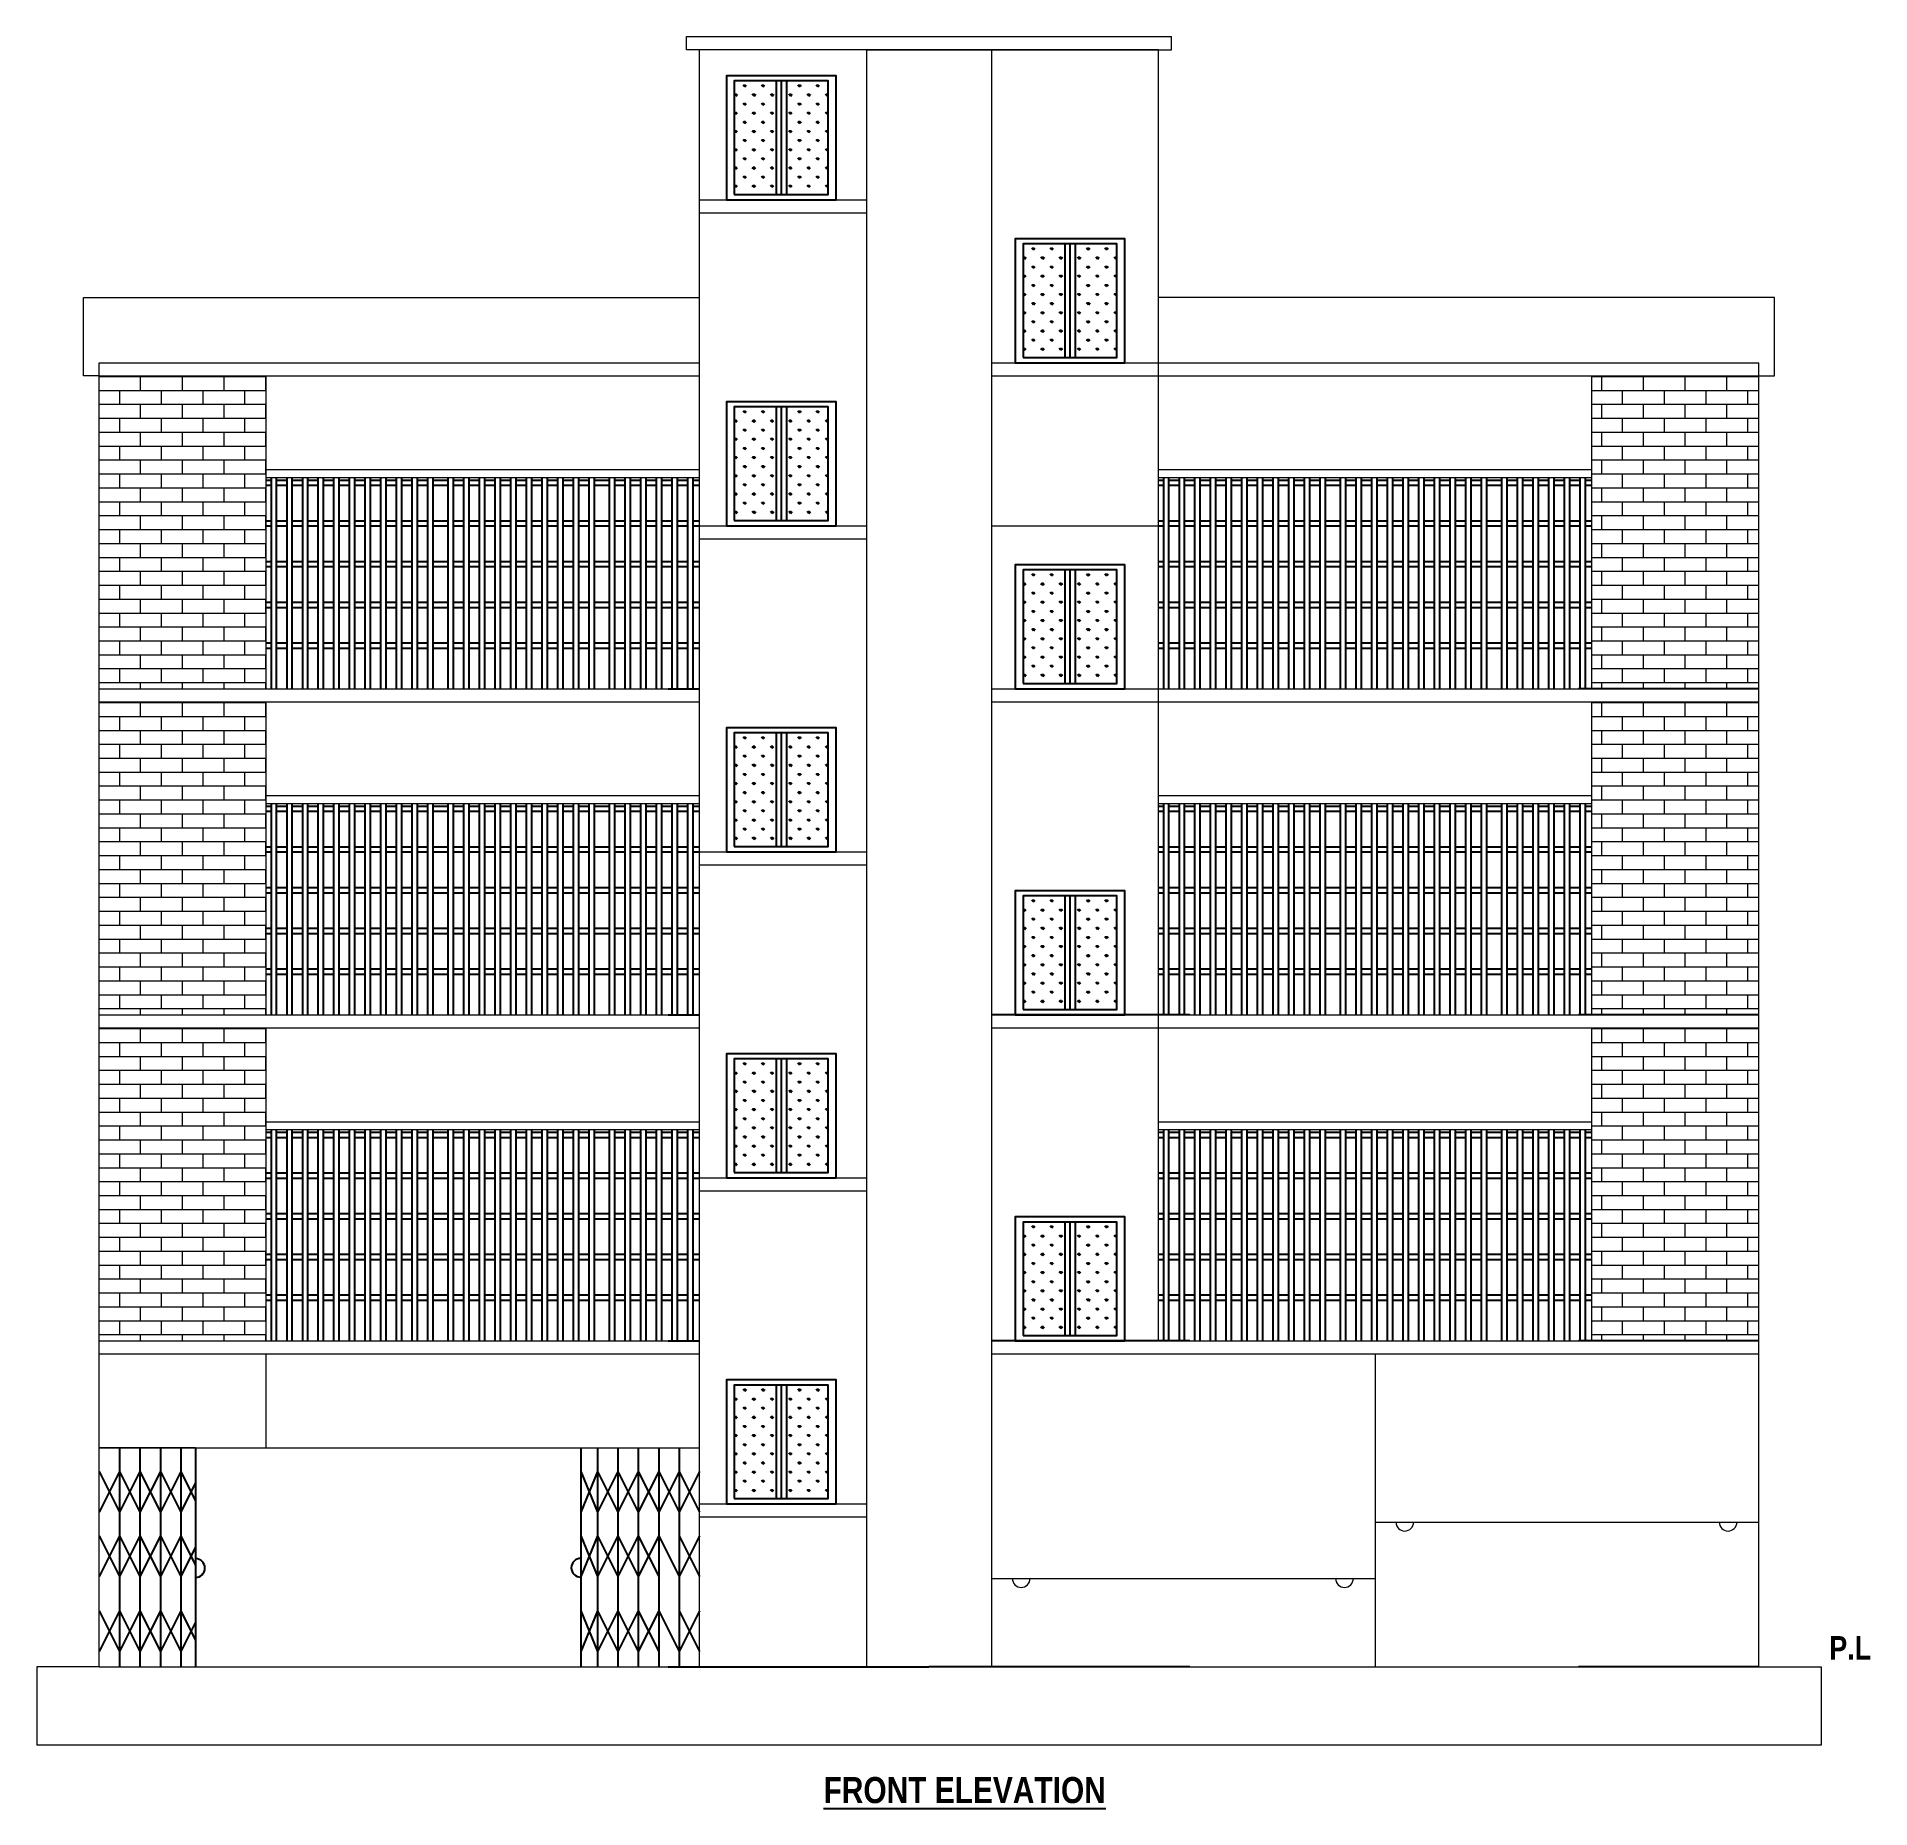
# Model space of a CAD drawing. Header units: inches. Extents: x -4010 to 65129, y -40138 to -1318.
# Drawn here: x 57374 to 58076, y -28588 to -27909 of the extents above; entities that cross this region are included whole.
import ezdxf

# ---------------------------------------------------------------- set-up
doc = ezdxf.new("R2010")
doc.units = ezdxf.units.IN
doc.header["$MEASUREMENT"] = 0
for name, color, linetype, lineweight in [('BEAM', 7, 'Continuous', 13), ('DIM', 7, 'Continuous', 15), ('RAIL', 200, 'Continuous', 13)]:
    doc.layers.add(name, color=color, linetype=linetype, lineweight=lineweight)
for name, color, linetype in [('Brick wall', 3, 'Continuous'), ('col', 5, 'Continuous'), ('TEX', 7, 'Continuous')]:
    doc.layers.add(name, color=color, linetype=linetype)
doc.styles.get("Standard").update_dxf_attribs({"font": 'ARIALN.TTF'})
doc.styles.add('SW', font='swisscl.ttf')
pattern_1 = [(90, (57760.64, -29698.8253), (-3.500179, 3.500179), [0.928125, -6.072232]), (45, (57760.64, -29698.8253), (-3.500179, 3.500179), [0.928125, -4.021875]), (135, (57760.64, -29698.8253), (-3.500179, -3.500179), [0.928125, -4.021875])]
pattern_2 = [(90, (57871.293, -29636.3253), (-3.500179, 3.500179), [0.928125, -6.072232]), (45, (57871.293, -29636.3253), (-3.500179, 3.500179), [0.928125, -4.021875]), (135, (57871.293, -29636.3253), (-3.500179, -3.500179), [0.928125, -4.021875])]
pattern_3 = [(90, (57760.64, -29573.8253), (-3.500179, 3.500179), [0.928125, -6.072232]), (45, (57760.64, -29573.8253), (-3.500179, 3.500179), [0.928125, -4.021875]), (135, (57760.64, -29573.8253), (-3.500179, -3.500179), [0.928125, -4.021875])]
pattern_4 = [(90, (57871.293, -29511.3253), (-3.500179, 3.500179), [0.928125, -6.072232]), (45, (57871.293, -29511.3253), (-3.500179, 3.500179), [0.928125, -4.021875]), (135, (57871.293, -29511.3253), (-3.500179, -3.500179), [0.928125, -4.021875])]
pattern_5 = [(90, (57760.64, -29448.8253), (-3.500179, 3.500179), [0.928125, -6.072232]), (45, (57760.64, -29448.8253), (-3.500179, 3.500179), [0.928125, -4.021875]), (135, (57760.64, -29448.8253), (-3.500179, -3.500179), [0.928125, -4.021875])]
pattern_6 = [(90, (57871.293, -29386.3253), (-3.500179, 3.500179), [0.928125, -6.072232]), (45, (57871.293, -29386.3253), (-3.500179, 3.500179), [0.928125, -4.021875]), (135, (57871.293, -29386.3253), (-3.500179, -3.500179), [0.928125, -4.021875])]
pattern_7 = [(90, (57760.64, -29323.8253), (-3.500179, 3.500179), [0.928125, -6.072232]), (45, (57760.64, -29323.8253), (-3.500179, 3.500179), [0.928125, -4.021875]), (135, (57760.64, -29323.8253), (-3.500179, -3.500179), [0.928125, -4.021875])]
pattern_8 = [(90, (57871.293, -29261.3253), (-3.500179, 3.500179), [0.928125, -6.072232]), (45, (57871.293, -29261.3253), (-3.500179, 3.500179), [0.928125, -4.021875]), (135, (57871.293, -29261.3253), (-3.500179, -3.500179), [0.928125, -4.021875])]
pattern_9 = [(90, (57760.64, -29198.8253), (-3.500179, 3.500179), [0.928125, -6.072232]), (45, (57760.64, -29198.8253), (-3.500179, 3.500179), [0.928125, -4.021875]), (135, (57760.64, -29198.8253), (-3.500179, -3.500179), [0.928125, -4.021875])]

msp = doc.modelspace()

# ---------------------------------------------------------------- texts
at = {"layer": 'DIM', "insert": (58060.774, -28522.221), "char_height": 9, "attachment_point": 1}
msp.add_mtext('{\\fArial Narrow|b1|i0|c0|p34;P.L}', dxfattribs=at)
at = {"layer": 'TEX', "insert": (57729.382, -28581.331), "char_height": 10, "width": 264.64327, "attachment_point": 5, "style": 'SW'}
msp.add_mtext('{\\fArial Narrow|b1|i0|c0|p34;\\LFRONT ELEVATION}', dxfattribs=at)

# ---------------------------------------------------------------- hatches: boundary and pattern name
at = {"layer": 'RAIL'}
h = msp.add_hatch(dxfattribs=at)
h.set_pattern_fill('AR-BRSTD', color=256, scale=2, style=0)
h.set_pattern_definition([(0, (3661.545, -6415.2594), (0, 5.334), []), (90, (3661.545, -6415.259), (-8, 5.334), [5.334, -5.334])])
h.paths.add_polyline_path([(57461.704, -28078), (57461.704, -28039), (57397.704, -28039), (57397.704, -28159), (57461.704, -28159)])
h.paths.add_polyline_path([(58033.704, -28039), (57969.704, -28039), (57969.704, -28159), (58033.704, -28159)])
h = msp.add_hatch(dxfattribs=at)
h.set_pattern_fill('AR-BRSTD', color=256, scale=2, style=0)
h.set_pattern_definition([(0, (3661.545, -6540.2594), (0, 5.334), []), (90, (3661.545, -6540.259), (-8, 5.334), [5.334, -5.334])])
h.paths.add_polyline_path([(57461.704, -28203), (57461.704, -28164), (57397.704, -28164), (57397.704, -28284), (57461.704, -28284)])
h.paths.add_polyline_path([(58033.704, -28164), (57969.704, -28164), (57969.704, -28284), (58033.704, -28284)])
h = msp.add_hatch(dxfattribs=at)
h.set_pattern_fill('AR-BRSTD', color=256, scale=2, style=0)
h.set_pattern_definition([(0, (3661.545, -6665.2594), (0, 5.334), []), (90, (3661.545, -6665.259), (-8, 5.334), [5.334, -5.334])])
h.paths.add_polyline_path([(57461.704, -28328), (57461.704, -28289), (57397.704, -28289), (57397.704, -28409), (57461.704, -28409)])
h.paths.add_polyline_path([(58033.704, -28289), (57969.704, -28289), (57969.704, -28409), (58033.704, -28409)])
at = {"layer": 'TEX'}
h = msp.add_hatch(dxfattribs=at)
h.set_pattern_fill('GRASS', color=256, scale=4.95, style=0)
h.set_pattern_definition(pattern_9)
h.paths.add_polyline_path([(57657.115, -27925.96), (57641.095, -27925.96), (57641.095, -27969.52), (57657.115, -27969.52)])
h = msp.add_hatch(dxfattribs=at)
h.set_pattern_fill('GRASS', color=256, scale=4.95, style=0)
h.set_pattern_definition(pattern_9)
h.paths.add_polyline_path([(57677.095, -27925.96), (57661.075, -27925.96), (57661.075, -27969.52), (57677.095, -27969.52)])
h = msp.add_hatch(dxfattribs=at)
h.set_pattern_fill('GRASS', color=256, scale=4.95, style=0)
h.set_pattern_definition(pattern_8)
h.paths.add_polyline_path([(57767.768, -27988.46), (57751.748, -27988.46), (57751.748, -28032.02), (57767.768, -28032.02)])
h = msp.add_hatch(dxfattribs=at)
h.set_pattern_fill('GRASS', color=256, scale=4.95, style=0)
h.set_pattern_definition(pattern_8)
h.paths.add_polyline_path([(57787.748, -27988.46), (57771.728, -27988.46), (57771.728, -28032.02), (57787.748, -28032.02)])
h = msp.add_hatch(dxfattribs=at)
h.set_pattern_fill('GRASS', color=256, scale=4.95, style=0)
h.set_pattern_definition(pattern_7)
h.paths.add_polyline_path([(57657.115, -28050.96), (57641.095, -28050.96), (57641.095, -28094.52), (57657.115, -28094.52)])
h = msp.add_hatch(dxfattribs=at)
h.set_pattern_fill('GRASS', color=256, scale=4.95, style=0)
h.set_pattern_definition(pattern_7)
h.paths.add_polyline_path([(57677.095, -28050.96), (57661.075, -28050.96), (57661.075, -28094.52), (57677.095, -28094.52)])
h = msp.add_hatch(dxfattribs=at)
h.set_pattern_fill('GRASS', color=256, scale=4.95, style=0)
h.set_pattern_definition(pattern_6)
h.paths.add_polyline_path([(57767.768, -28113.46), (57751.748, -28113.46), (57751.748, -28157.02), (57767.768, -28157.02)])
h = msp.add_hatch(dxfattribs=at)
h.set_pattern_fill('GRASS', color=256, scale=4.95, style=0)
h.set_pattern_definition(pattern_6)
h.paths.add_polyline_path([(57787.748, -28113.46), (57771.728, -28113.46), (57771.728, -28157.02), (57787.748, -28157.02)])
h = msp.add_hatch(dxfattribs=at)
h.set_pattern_fill('GRASS', color=256, scale=4.95, style=0)
h.set_pattern_definition(pattern_5)
h.paths.add_polyline_path([(57657.115, -28175.96), (57641.095, -28175.96), (57641.095, -28219.52), (57657.115, -28219.52)])
h = msp.add_hatch(dxfattribs=at)
h.set_pattern_fill('GRASS', color=256, scale=4.95, style=0)
h.set_pattern_definition(pattern_5)
h.paths.add_polyline_path([(57677.095, -28175.96), (57661.075, -28175.96), (57661.075, -28219.52), (57677.095, -28219.52)])
h = msp.add_hatch(dxfattribs=at)
h.set_pattern_fill('GRASS', color=256, scale=4.95, style=0)
h.set_pattern_definition(pattern_4)
h.paths.add_polyline_path([(57767.768, -28238.46), (57751.748, -28238.46), (57751.748, -28282.02), (57767.768, -28282.02)])
h = msp.add_hatch(dxfattribs=at)
h.set_pattern_fill('GRASS', color=256, scale=4.95, style=0)
h.set_pattern_definition(pattern_4)
h.paths.add_polyline_path([(57787.748, -28238.46), (57771.728, -28238.46), (57771.728, -28282.02), (57787.748, -28282.02)])
h = msp.add_hatch(dxfattribs=at)
h.set_pattern_fill('GRASS', color=256, scale=4.95, style=0)
h.set_pattern_definition(pattern_3)
h.paths.add_polyline_path([(57657.115, -28300.96), (57641.095, -28300.96), (57641.095, -28344.52), (57657.115, -28344.52)])
h = msp.add_hatch(dxfattribs=at)
h.set_pattern_fill('GRASS', color=256, scale=4.95, style=0)
h.set_pattern_definition(pattern_3)
h.paths.add_polyline_path([(57677.095, -28300.96), (57661.075, -28300.96), (57661.075, -28344.52), (57677.095, -28344.52)])
h = msp.add_hatch(dxfattribs=at)
h.set_pattern_fill('GRASS', color=256, scale=4.95, style=0)
h.set_pattern_definition(pattern_2)
h.paths.add_polyline_path([(57767.768, -28363.46), (57751.748, -28363.46), (57751.748, -28407.02), (57767.768, -28407.02)])
h = msp.add_hatch(dxfattribs=at)
h.set_pattern_fill('GRASS', color=256, scale=4.95, style=0)
h.set_pattern_definition(pattern_2)
h.paths.add_polyline_path([(57787.748, -28363.46), (57771.728, -28363.46), (57771.728, -28407.02), (57787.748, -28407.02)])
h = msp.add_hatch(dxfattribs=at)
h.set_pattern_fill('GRASS', color=256, scale=4.95, style=0)
h.set_pattern_definition(pattern_1)
h.paths.add_polyline_path([(57657.115, -28425.96), (57641.095, -28425.96), (57641.095, -28469.52), (57657.115, -28469.52)])
h = msp.add_hatch(dxfattribs=at)
h.set_pattern_fill('GRASS', color=256, scale=4.95, style=0)
h.set_pattern_definition(pattern_1)
h.paths.add_polyline_path([(57677.095, -28425.96), (57661.075, -28425.96), (57661.075, -28469.52), (57677.095, -28469.52)])

# ---------------------------------------------------------------- linework, layer by layer
at = {"lineweight": 25}
for p, q in [((57405.504, -28450), (57405.504, -28534)), ((57413.304, -28450), (57413.304, -28534)), ((57421.104, -28450), (57421.104, -28534)), ((57428.904, -28450), (57428.904, -28534)), ((57582.204, -28450), (57582.204, -28534)), ((57588.704, -28450), (57588.704, -28534)), ((57596.504, -28450), (57596.504, -28534)), ((57596.504, -28450), (57596.504, -28534)), ((57604.304, -28450), (57604.304, -28534)), ((57612.104, -28450), (57612.104, -28534)), ((57619.904, -28450), (57619.904, -28534))]:
    msp.add_line(p, q, dxfattribs=at)
at = {"layer": 'BEAM', "lineweight": 25}
for p, q in [((57397.704, -28459.1), (57405.504, -28474.7)), ((57405.504, -28459.1), (57397.704, -28474.7)), ((57405.504, -28459.1), (57413.304, -28474.7)), ((57413.304, -28459.1), (57405.504, -28474.7)), ((57413.304, -28459.1), (57421.104, -28474.7)), ((57421.104, -28459.1), (57413.304, -28474.7)), ((57421.104, -28459.1), (57428.904, -28474.7)), ((57428.904, -28459.1), (57421.104, -28474.7)), ((57428.904, -28459.1), (57434.574, -28470.439)), ((57582.204, -28459.1), (57588.704, -28474.7)), ((57588.704, -28459.1), (57582.204, -28474.7)), ((57596.504, -28459.1), (57588.704, -28474.7)), ((57588.704, -28459.1), (57596.504, -28474.7)), ((57604.304, -28459.1), (57596.504, -28474.7)), ((57596.504, -28459.1), (57604.304, -28474.7)), ((57604.304, -28459.1), (57612.104, -28474.7)), ((57612.104, -28459.1), (57604.304, -28474.7)), ((57612.104, -28459.1), (57619.904, -28474.7)), ((57619.904, -28459.1), (57612.104, -28474.7)), ((57619.904, -28459.1), (57627.704, -28474.7)), ((57627.704, -28459.1), (57619.904, -28474.7)), ((57434.574, -28463.36), (57428.904, -28474.7)), ((57405.504, -28483.8), (57397.704, -28499.4)), ((57397.704, -28483.8), (57405.504, -28499.4)), ((57413.304, -28483.8), (57405.504, -28499.4)), ((57405.504, -28483.8), (57413.304, -28499.4)), ((57421.104, -28483.8), (57413.304, -28499.4)), ((57413.304, -28483.8), (57421.104, -28499.4)), ((57428.904, -28483.8), (57421.104, -28499.4)), ((57421.104, -28483.8), (57428.904, -28499.4)), ((57428.904, -28483.8), (57434.574, -28495.139)), ((57588.704, -28483.8), (57582.204, -28499.4)), ((57582.204, -28483.8), (57588.704, -28499.4)), ((57588.704, -28483.8), (57596.504, -28499.4)), ((57596.504, -28483.8), (57588.704, -28499.4)), ((57596.504, -28483.8), (57604.304, -28499.4)), ((57604.304, -28483.8), (57596.504, -28499.4)), ((57612.104, -28483.8), (57604.304, -28499.4)), ((57604.304, -28483.8), (57612.104, -28499.4)), ((57612.104, -28483.8), (57619.904, -28499.4)), ((57627.704, -28483.8), (57619.904, -28499.4)), ((57619.904, -28483.8), (57627.704, -28499.4)), ((57434.574, -28488.06), (57428.904, -28499.4)), ((57397.704, -28512.572), (57405.504, -28528.172)), ((57405.504, -28512.572), (57397.704, -28528.172)), ((57405.504, -28512.572), (57413.304, -28528.172)), ((57413.304, -28512.572), (57405.504, -28528.172)), ((57413.304, -28512.572), (57421.104, -28528.172)), ((57421.104, -28512.572), (57413.304, -28528.172)), ((57421.104, -28512.572), (57428.904, -28528.172)), ((57428.904, -28512.572), (57421.104, -28528.172)), ((57428.904, -28512.572), (57434.574, -28523.912)), ((57434.574, -28516.833), (57428.904, -28528.172)), ((57582.204, -28512.572), (57588.704, -28528.172)), ((57588.704, -28512.572), (57582.204, -28528.172)), ((57596.504, -28512.572), (57588.704, -28528.172)), ((57588.704, -28512.572), (57596.504, -28528.172)), ((57604.304, -28512.572), (57596.504, -28528.172)), ((57596.504, -28512.572), (57604.304, -28528.172)), ((57604.304, -28512.572), (57612.104, -28528.172)), ((57612.104, -28512.572), (57604.304, -28528.172)), ((57612.104, -28512.572), (57619.904, -28528.172)), ((57619.904, -28512.572), (57627.704, -28528.172)), ((57627.704, -28512.572), (57619.904, -28528.172))]:
    msp.add_line(p, q, dxfattribs=at)
at = {"layer": 'Brick wall'}
for p, q in [((57615.704, -28159), (57627.704, -28159)), ((58033.704, -28159), (57964.704, -28159)), ((57615.704, -28284), (57627.704, -28284)), ((57815.704, -28284), (57739.704, -28284)), ((58033.704, -28284), (57964.704, -28284)), ((57615.704, -28409), (57627.704, -28409)), ((57815.704, -28409), (57739.704, -28409)), ((58033.704, -28409), (57964.704, -28409)), ((57434.574, -28449.984), (57434.574, -28534.323)), ((57582.204, -28449.876), (57582.204, -28534.216)), ((57615.704, -28534), (57715.704, -28534)), ((57815.704, -28534), (57715.704, -28534)), ((58033.704, -28534), (57964.704, -28534))]:
    msp.add_line(p, q, dxfattribs=at)
for centre, start, end in [((57434.574, -28496.133), 270, 90), ((57582.204, -28496.025), 90, 270)]:
    msp.add_arc(centre, 3.601, start, end, dxfattribs=at)
at = {"layer": 'col'}
for p, q in [((57461.704, -28079), (57463.529, -28079)), ((57461.704, -28081), (57463.529, -28081)), ((57463.529, -28078), (57463.529, -28096.6)), ((57463.529, -28081), (57463.529, -28112.2)), ((57465.529, -28078), (57465.529, -28096.6)), ((57465.529, -28079), (57469.529, -28079)), ((57465.529, -28081), (57465.529, -28112.2)), ((57465.529, -28081), (57469.529, -28081)), ((57469.529, -28078), (57469.529, -28096.6)), ((57469.529, -28081), (57469.529, -28112.2)), ((57471.529, -28078), (57471.529, -28096.6)), ((57471.529, -28079), (57475.529, -28079)), ((57471.529, -28081), (57471.529, -28112.2)), ((57471.529, -28081), (57475.529, -28081)), ((57475.529, -28078), (57475.529, -28096.6)), ((57475.529, -28081), (57475.529, -28112.2)), ((57477.529, -28078), (57477.529, -28096.6)), ((57477.529, -28079), (57481.529, -28079)), ((57477.529, -28081), (57477.529, -28112.2)), ((57477.529, -28081), (57481.529, -28081)), ((57481.529, -28078), (57481.529, -28096.6)), ((57481.529, -28081), (57481.529, -28112.2)), ((57483.529, -28078), (57483.529, -28096.6)), ((57483.529, -28079), (57487.529, -28079)), ((57483.529, -28081), (57483.529, -28112.2)), ((57483.529, -28081), (57487.529, -28081)), ((57487.529, -28078), (57487.529, -28096.6)), ((57487.529, -28081), (57487.529, -28112.2)), ((57489.529, -28078), (57489.529, -28096.6)), ((57489.529, -28079), (57493.529, -28079)), ((57489.529, -28081), (57489.529, -28112.2)), ((57489.529, -28081), (57493.529, -28081)), ((57493.529, -28078), (57493.529, -28096.6)), ((57493.529, -28081), (57493.529, -28112.2)), ((57495.529, -28078), (57495.529, -28096.6)), ((57495.529, -28079), (57499.529, -28079)), ((57495.529, -28081), (57495.529, -28112.2)), ((57495.529, -28081), (57499.529, -28081)), ((57499.529, -28078), (57499.529, -28096.6)), ((57499.529, -28081), (57499.529, -28112.2)), ((57501.529, -28078), (57501.529, -28096.6)), ((57501.529, -28079), (57505.529, -28079)), ((57501.529, -28081), (57501.529, -28112.2)), ((57501.529, -28081), (57505.529, -28081)), ((57505.529, -28078), (57505.529, -28096.6)), ((57505.529, -28081), (57505.529, -28112.2)), ((57507.529, -28078), (57507.529, -28096.6)), ((57507.529, -28079), (57511.529, -28079)), ((57507.529, -28081), (57507.529, -28112.2)), ((57507.529, -28081), (57511.529, -28081)), ((57511.529, -28078), (57511.529, -28096.6)), ((57511.529, -28081), (57511.529, -28112.2)), ((57513.529, -28078), (57513.529, -28096.6)), ((57513.529, -28079), (57517.529, -28079)), ((57513.529, -28081), (57513.529, -28112.2)), ((57513.529, -28081), (57517.529, -28081)), ((57517.529, -28078), (57517.529, -28096.6)), ((57517.529, -28081), (57517.529, -28112.2)), ((57519.529, -28078), (57519.529, -28096.6)), ((57519.529, -28079), (57523.529, -28079)), ((57519.529, -28081), (57519.529, -28112.2)), ((57519.529, -28081), (57523.529, -28081)), ((57523.529, -28078), (57523.529, -28096.6)), ((57523.529, -28081), (57523.529, -28112.2)), ((57525.529, -28078), (57525.529, -28096.6)), ((57525.529, -28079), (57529.529, -28079)), ((57525.529, -28081), (57525.529, -28112.2)), ((57525.529, -28081), (57529.529, -28081)), ((57529.529, -28079), (57531.353, -28079)), ((57529.529, -28081), (57531.353, -28081)), ((57531.353, -28078), (57531.353, -28096.6)), ((57531.353, -28081), (57531.353, -28112.2)), ((57533.353, -28078), (57533.353, -28096.6)), ((57533.353, -28079), (57537.353, -28079)), ((57533.353, -28081), (57533.353, -28112.2)), ((57533.353, -28081), (57537.353, -28081)), ((57537.353, -28078), (57537.353, -28096.6)), ((57537.353, -28081), (57537.353, -28112.2)), ((57539.353, -28078), (57539.353, -28096.6)), ((57539.353, -28079), (57543.353, -28079)), ((57539.353, -28081), (57539.353, -28112.2)), ((57539.353, -28081), (57543.353, -28081)), ((57543.353, -28078), (57543.353, -28096.6)), ((57543.353, -28081), (57543.353, -28112.2)), ((57545.353, -28078), (57545.353, -28096.6)), ((57545.353, -28079), (57549.353, -28079)), ((57545.353, -28081), (57545.353, -28112.2)), ((57545.353, -28081), (57549.353, -28081)), ((57549.353, -28078), (57549.353, -28096.6)), ((57549.353, -28081), (57549.353, -28112.2)), ((57551.353, -28078), (57551.353, -28096.6)), ((57551.353, -28079), (57555.353, -28079)), ((57551.353, -28081), (57551.353, -28112.2)), ((57551.353, -28081), (57555.353, -28081)), ((57555.353, -28078), (57555.353, -28096.6)), ((57555.353, -28081), (57555.353, -28112.2)), ((57557.353, -28078), (57557.353, -28096.6)), ((57557.353, -28079), (57561.353, -28079)), ((57557.353, -28081), (57557.353, -28112.2)), ((57557.353, -28081), (57561.353, -28081)), ((57561.353, -28078), (57561.353, -28096.6)), ((57561.353, -28081), (57561.353, -28112.2)), ((57563.353, -28078), (57563.353, -28096.6)), ((57563.353, -28079), (57567.353, -28079)), ((57563.353, -28081), (57563.353, -28112.2)), ((57563.353, -28081), (57567.353, -28081)), ((57567.353, -28078), (57567.353, -28096.6)), ((57567.353, -28081), (57567.353, -28112.2)), ((57569.353, -28078), (57569.353, -28096.6)), ((57569.353, -28078), (57569.353, -28096.6)), ((57569.353, -28079), (57573.353, -28079)), ((57569.353, -28081), (57569.353, -28112.2)), ((57569.353, -28081), (57569.353, -28112.2)), ((57569.353, -28081), (57573.353, -28081)), ((57573.353, -28078), (57573.353, -28096.6)), ((57573.353, -28081), (57573.353, -28112.2)), ((57575.353, -28078), (57575.353, -28096.6)), ((57575.353, -28079), (57579.353, -28079)), ((57575.353, -28081), (57575.353, -28112.2)), ((57575.353, -28081), (57579.353, -28081)), ((57579.353, -28078), (57579.353, -28096.6)), ((57579.353, -28081), (57579.353, -28112.2)), ((57581.353, -28078), (57581.353, -28096.6)), ((57581.353, -28079), (57585.353, -28079)), ((57581.353, -28081), (57581.353, -28112.2)), ((57581.353, -28081), (57585.353, -28081)), ((57585.353, -28078), (57585.353, -28096.6)), ((57585.353, -28081), (57585.353, -28112.2)), ((57587.353, -28078), (57587.353, -28096.6)), ((57587.353, -28079), (57591.353, -28079)), ((57587.353, -28081), (57587.353, -28112.2)), ((57587.353, -28081), (57591.353, -28081)), ((57591.353, -28079), (57593.178, -28079)), ((57591.353, -28081), (57593.178, -28081)), ((57593.178, -28078), (57593.178, -28096.6)), ((57593.178, -28081), (57593.178, -28112.2)), ((57595.178, -28078), (57595.178, -28096.6)), ((57595.178, -28079), (57599.178, -28079)), ((57595.178, -28081), (57595.178, -28112.2)), ((57595.178, -28081), (57599.178, -28081)), ((57599.178, -28078), (57599.178, -28096.6)), ((57599.178, -28081), (57599.178, -28112.2)), ((57601.178, -28078), (57601.178, -28096.6)), ((57601.178, -28079), (57605.178, -28079)), ((57601.178, -28081), (57601.178, -28112.2)), ((57601.178, -28081), (57605.178, -28081)), ((57605.178, -28078), (57605.178, -28096.6)), ((57605.178, -28081), (57605.178, -28112.2)), ((57607.178, -28078), (57607.178, -28096.6)), ((57607.178, -28079), (57611.178, -28079)), ((57607.178, -28081), (57607.178, -28112.2)), ((57607.178, -28081), (57611.178, -28081)), ((57611.178, -28078), (57611.178, -28096.6)), ((57611.178, -28081), (57611.178, -28112.2)), ((57613.178, -28078), (57613.178, -28096.6)), ((57613.178, -28079), (57617.178, -28079)), ((57613.178, -28081), (57613.178, -28112.2)), ((57613.178, -28081), (57617.178, -28081)), ((57617.178, -28078), (57617.178, -28096.6)), ((57617.178, -28081), (57617.178, -28112.2)), ((57619.178, -28078), (57619.178, -28096.6)), ((57619.178, -28079), (57623.178, -28079)), ((57619.178, -28081), (57619.178, -28112.2)), ((57619.178, -28081), (57623.178, -28081)), ((57623.178, -28078), (57623.178, -28096.6)), ((57623.178, -28081), (57623.178, -28112.2)), ((57625.178, -28078), (57625.178, -28096.6)), ((57625.178, -28079), (57627.704, -28079)), ((57625.178, -28081), (57625.178, -28112.2)), ((57625.178, -28081), (57627.704, -28081)), ((57803.704, -28079), (57805.529, -28079)), ((57803.704, -28081), (57805.529, -28081)), ((57805.529, -28078), (57805.529, -28096.6)), ((57805.529, -28081), (57805.529, -28112.2)), ((57807.529, -28078), (57807.529, -28096.6)), ((57807.529, -28079), (57811.529, -28079)), ((57807.529, -28081), (57807.529, -28112.2)), ((57807.529, -28081), (57811.529, -28081)), ((57811.529, -28078), (57811.529, -28096.6)), ((57811.529, -28081), (57811.529, -28112.2)), ((57813.529, -28078), (57813.529, -28096.6)), ((57813.529, -28079), (57817.529, -28079)), ((57813.529, -28081), (57813.529, -28112.2)), ((57813.529, -28081), (57817.529, -28081)), ((57817.529, -28078), (57817.529, -28096.6)), ((57817.529, -28081), (57817.529, -28112.2)), ((57819.529, -28078), (57819.529, -28096.6)), ((57819.529, -28079), (57823.529, -28079)), ((57819.529, -28081), (57819.529, -28112.2)), ((57819.529, -28081), (57823.529, -28081)), ((57823.529, -28078), (57823.529, -28096.6)), ((57823.529, -28081), (57823.529, -28112.2)), ((57825.529, -28078), (57825.529, -28096.6)), ((57825.529, -28079), (57829.529, -28079)), ((57825.529, -28081), (57825.529, -28112.2)), ((57825.529, -28081), (57829.529, -28081)), ((57829.529, -28078), (57829.529, -28096.6)), ((57829.529, -28081), (57829.529, -28112.2)), ((57831.529, -28078), (57831.529, -28096.6)), ((57831.529, -28079), (57835.529, -28079)), ((57831.529, -28081), (57831.529, -28112.2)), ((57831.529, -28081), (57835.529, -28081)), ((57835.529, -28078), (57835.529, -28096.6)), ((57835.529, -28081), (57835.529, -28112.2)), ((57837.529, -28078), (57837.529, -28096.6)), ((57837.529, -28079), (57841.529, -28079)), ((57837.529, -28081), (57837.529, -28112.2)), ((57837.529, -28081), (57841.529, -28081)), ((57841.529, -28078), (57841.529, -28096.6)), ((57841.529, -28081), (57841.529, -28112.2)), ((57843.529, -28078), (57843.529, -28096.6)), ((57843.529, -28079), (57847.529, -28079)), ((57843.529, -28081), (57843.529, -28112.2)), ((57843.529, -28081), (57847.529, -28081)), ((57847.529, -28078), (57847.529, -28096.6)), ((57847.529, -28081), (57847.529, -28112.2)), ((57849.529, -28078), (57849.529, -28096.6)), ((57849.529, -28079), (57853.529, -28079)), ((57849.529, -28081), (57849.529, -28112.2)), ((57849.529, -28081), (57853.529, -28081)), ((57853.529, -28078), (57853.529, -28096.6)), ((57853.529, -28081), (57853.529, -28112.2)), ((57855.529, -28078), (57855.529, -28096.6)), ((57855.529, -28079), (57859.529, -28079)), ((57855.529, -28081), (57855.529, -28112.2)), ((57855.529, -28081), (57859.529, -28081)), ((57859.529, -28078), (57859.529, -28096.6)), ((57859.529, -28081), (57859.529, -28112.2)), ((57861.529, -28078), (57861.529, -28096.6)), ((57861.529, -28079), (57865.529, -28079)), ((57861.529, -28081), (57861.529, -28112.2)), ((57861.529, -28081), (57865.529, -28081)), ((57865.529, -28078), (57865.529, -28096.6)), ((57865.529, -28081), (57865.529, -28112.2)), ((57867.529, -28078), (57867.529, -28096.6)), ((57867.529, -28079), (57871.529, -28079)), ((57867.529, -28081), (57867.529, -28112.2)), ((57867.529, -28081), (57871.529, -28081)), ((57871.529, -28079), (57873.353, -28079)), ((57871.529, -28081), (57873.353, -28081)), ((57873.353, -28078), (57873.353, -28096.6)), ((57873.353, -28081), (57873.353, -28112.2)), ((57875.353, -28078), (57875.353, -28096.6)), ((57875.353, -28079), (57879.353, -28079)), ((57875.353, -28081), (57875.353, -28112.2)), ((57875.353, -28081), (57879.353, -28081)), ((57879.353, -28078), (57879.353, -28096.6)), ((57879.353, -28081), (57879.353, -28112.2)), ((57881.353, -28078), (57881.353, -28096.6)), ((57881.353, -28079), (57885.353, -28079)), ((57881.353, -28081), (57881.353, -28112.2)), ((57881.353, -28081), (57885.353, -28081)), ((57885.353, -28078), (57885.353, -28096.6)), ((57885.353, -28081), (57885.353, -28112.2)), ((57887.353, -28078), (57887.353, -28096.6)), ((57887.353, -28079), (57891.353, -28079)), ((57887.353, -28081), (57887.353, -28112.2)), ((57887.353, -28081), (57891.353, -28081)), ((57891.353, -28078), (57891.353, -28096.6)), ((57891.353, -28081), (57891.353, -28112.2)), ((57893.353, -28078), (57893.353, -28096.6)), ((57893.353, -28079), (57897.353, -28079)), ((57893.353, -28081), (57893.353, -28112.2)), ((57893.353, -28081), (57897.353, -28081)), ((57897.353, -28078), (57897.353, -28096.6)), ((57897.353, -28081), (57897.353, -28112.2)), ((57899.353, -28078), (57899.353, -28096.6)), ((57899.353, -28079), (57903.353, -28079)), ((57899.353, -28081), (57899.353, -28112.2)), ((57899.353, -28081), (57903.353, -28081)), ((57903.353, -28078), (57903.353, -28096.6)), ((57903.353, -28081), (57903.353, -28112.2)), ((57905.353, -28078), (57905.353, -28096.6)), ((57905.353, -28079), (57909.353, -28079)), ((57905.353, -28081), (57905.353, -28112.2)), ((57905.353, -28081), (57909.353, -28081)), ((57909.353, -28078), (57909.353, -28096.6)), ((57909.353, -28081), (57909.353, -28112.2)), ((57911.353, -28078), (57911.353, -28096.6)), ((57911.353, -28078), (57911.353, -28096.6)), ((57911.353, -28079), (57915.353, -28079)), ((57911.353, -28081), (57911.353, -28112.2)), ((57911.353, -28081), (57911.353, -28112.2)), ((57911.353, -28081), (57915.353, -28081)), ((57915.353, -28078), (57915.353, -28096.6)), ((57915.353, -28081), (57915.353, -28112.2)), ((57917.353, -28078), (57917.353, -28096.6)), ((57917.353, -28079), (57921.353, -28079)), ((57917.353, -28081), (57917.353, -28112.2)), ((57917.353, -28081), (57921.353, -28081)), ((57921.353, -28078), (57921.353, -28096.6)), ((57921.353, -28081), (57921.353, -28112.2)), ((57923.353, -28078), (57923.353, -28096.6)), ((57923.353, -28079), (57927.353, -28079)), ((57923.353, -28081), (57923.353, -28112.2)), ((57923.353, -28081), (57927.353, -28081)), ((57927.353, -28078), (57927.353, -28096.6)), ((57927.353, -28081), (57927.353, -28112.2)), ((57929.353, -28078), (57929.353, -28096.6)), ((57929.353, -28079), (57933.353, -28079)), ((57929.353, -28081), (57929.353, -28112.2)), ((57929.353, -28081), (57933.353, -28081)), ((57933.353, -28079), (57935.178, -28079)), ((57933.353, -28081), (57935.178, -28081)), ((57935.178, -28078), (57935.178, -28096.6)), ((57935.178, -28081), (57935.178, -28112.2)), ((57937.178, -28078), (57937.178, -28096.6)), ((57937.178, -28079), (57941.178, -28079)), ((57937.178, -28081), (57937.178, -28112.2)), ((57937.178, -28081), (57941.178, -28081)), ((57941.178, -28078), (57941.178, -28096.6)), ((57941.178, -28081), (57941.178, -28112.2)), ((57943.178, -28078), (57943.178, -28096.6)), ((57943.178, -28079), (57947.178, -28079)), ((57943.178, -28081), (57943.178, -28112.2)), ((57943.178, -28081), (57947.178, -28081)), ((57947.178, -28078), (57947.178, -28096.6)), ((57947.178, -28081), (57947.178, -28112.2)), ((57949.178, -28078), (57949.178, -28096.6)), ((57949.178, -28079), (57953.178, -28079)), ((57949.178, -28081), (57949.178, -28112.2)), ((57949.178, -28081), (57953.178, -28081)), ((57953.178, -28078), (57953.178, -28096.6)), ((57953.178, -28081), (57953.178, -28112.2)), ((57955.178, -28078), (57955.178, -28096.6)), ((57955.178, -28079), (57959.178, -28079)), ((57955.178, -28081), (57955.178, -28112.2)), ((57955.178, -28081), (57959.178, -28081)), ((57959.178, -28078), (57959.178, -28096.6)), ((57959.178, -28081), (57959.178, -28112.2)), ((57961.178, -28078), (57961.178, -28096.6)), ((57961.178, -28079), (57965.178, -28079)), ((57961.178, -28081), (57961.178, -28112.2)), ((57961.178, -28081), (57965.178, -28081)), ((57965.178, -28078), (57965.178, -28096.6)), ((57965.178, -28081), (57965.178, -28112.2)), ((57967.178, -28078), (57967.178, -28096.6)), ((57967.178, -28079), (57969.704, -28079)), ((57967.178, -28081), (57967.178, -28112.2)), ((57967.178, -28081), (57969.704, -28081)), ((57461.704, -28094.6), (57463.529, -28094.6)), ((57461.704, -28096.6), (57463.529, -28096.6)), ((57463.529, -28096.6), (57463.529, -28127.8)), ((57465.529, -28094.6), (57469.529, -28094.6)), ((57465.529, -28096.6), (57465.529, -28127.8)), ((57465.529, -28096.6), (57469.529, -28096.6)), ((57469.529, -28096.6), (57469.529, -28127.8)), ((57471.529, -28094.6), (57475.529, -28094.6)), ((57471.529, -28096.6), (57471.529, -28127.8)), ((57471.529, -28096.6), (57475.529, -28096.6)), ((57475.529, -28096.6), (57475.529, -28127.8)), ((57477.529, -28094.6), (57481.529, -28094.6)), ((57477.529, -28096.6), (57477.529, -28127.8)), ((57477.529, -28096.6), (57481.529, -28096.6)), ((57481.529, -28096.6), (57481.529, -28127.8)), ((57483.529, -28094.6), (57487.529, -28094.6)), ((57483.529, -28096.6), (57483.529, -28127.8)), ((57483.529, -28096.6), (57487.529, -28096.6)), ((57487.529, -28096.6), (57487.529, -28127.8)), ((57489.529, -28094.6), (57493.529, -28094.6)), ((57489.529, -28096.6), (57489.529, -28127.8)), ((57489.529, -28096.6), (57493.529, -28096.6)), ((57493.529, -28096.6), (57493.529, -28127.8)), ((57495.529, -28094.6), (57499.529, -28094.6)), ((57495.529, -28096.6), (57495.529, -28127.8)), ((57495.529, -28096.6), (57499.529, -28096.6)), ((57499.529, -28096.6), (57499.529, -28127.8)), ((57501.529, -28094.6), (57505.529, -28094.6)), ((57501.529, -28096.6), (57501.529, -28127.8)), ((57501.529, -28096.6), (57505.529, -28096.6)), ((57505.529, -28096.6), (57505.529, -28127.8)), ((57507.529, -28094.6), (57511.529, -28094.6)), ((57507.529, -28096.6), (57507.529, -28127.8)), ((57507.529, -28096.6), (57511.529, -28096.6)), ((57511.529, -28096.6), (57511.529, -28127.8)), ((57513.529, -28094.6), (57517.529, -28094.6)), ((57513.529, -28096.6), (57513.529, -28127.8)), ((57513.529, -28096.6), (57517.529, -28096.6)), ((57517.529, -28096.6), (57517.529, -28127.8)), ((57519.529, -28094.6), (57523.529, -28094.6)), ((57519.529, -28096.6), (57519.529, -28127.8)), ((57519.529, -28096.6), (57523.529, -28096.6)), ((57523.529, -28096.6), (57523.529, -28127.8)), ((57525.529, -28094.6), (57529.529, -28094.6)), ((57525.529, -28096.6), (57525.529, -28127.8)), ((57525.529, -28096.6), (57529.529, -28096.6)), ((57529.529, -28094.6), (57531.353, -28094.6)), ((57529.529, -28096.6), (57531.353, -28096.6)), ((57531.353, -28096.6), (57531.353, -28127.8)), ((57533.353, -28094.6), (57537.353, -28094.6)), ((57533.353, -28096.6), (57533.353, -28127.8)), ((57533.353, -28096.6), (57537.353, -28096.6)), ((57537.353, -28096.6), (57537.353, -28127.8)), ((57539.353, -28094.6), (57543.353, -28094.6)), ((57539.353, -28096.6), (57539.353, -28127.8)), ((57539.353, -28096.6), (57543.353, -28096.6)), ((57543.353, -28096.6), (57543.353, -28127.8)), ((57545.353, -28094.6), (57549.353, -28094.6)), ((57545.353, -28096.6), (57545.353, -28127.8)), ((57545.353, -28096.6), (57549.353, -28096.6)), ((57549.353, -28096.6), (57549.353, -28127.8)), ((57551.353, -28094.6), (57555.353, -28094.6)), ((57551.353, -28096.6), (57551.353, -28127.8)), ((57551.353, -28096.6), (57555.353, -28096.6)), ((57555.353, -28096.6), (57555.353, -28127.8)), ((57557.353, -28094.6), (57561.353, -28094.6)), ((57557.353, -28096.6), (57557.353, -28127.8)), ((57557.353, -28096.6), (57561.353, -28096.6)), ((57561.353, -28096.6), (57561.353, -28127.8)), ((57563.353, -28094.6), (57567.353, -28094.6)), ((57563.353, -28096.6), (57563.353, -28127.8)), ((57563.353, -28096.6), (57567.353, -28096.6)), ((57567.353, -28096.6), (57567.353, -28127.8)), ((57569.353, -28094.6), (57573.353, -28094.6)), ((57569.353, -28096.6), (57569.353, -28127.8)), ((57569.353, -28096.6), (57569.353, -28127.8)), ((57569.353, -28096.6), (57573.353, -28096.6)), ((57573.353, -28096.6), (57573.353, -28127.8)), ((57575.353, -28094.6), (57579.353, -28094.6)), ((57575.353, -28096.6), (57575.353, -28127.8)), ((57575.353, -28096.6), (57579.353, -28096.6)), ((57579.353, -28096.6), (57579.353, -28127.8)), ((57581.353, -28094.6), (57585.353, -28094.6)), ((57581.353, -28096.6), (57581.353, -28127.8)), ((57581.353, -28096.6), (57585.353, -28096.6)), ((57585.353, -28096.6), (57585.353, -28127.8)), ((57587.353, -28094.6), (57591.353, -28094.6)), ((57587.353, -28096.6), (57587.353, -28127.8)), ((57587.353, -28096.6), (57591.353, -28096.6)), ((57591.353, -28094.6), (57593.178, -28094.6)), ((57591.353, -28096.6), (57593.178, -28096.6)), ((57593.178, -28096.6), (57593.178, -28127.8)), ((57595.178, -28094.6), (57599.178, -28094.6)), ((57595.178, -28096.6), (57595.178, -28127.8)), ((57595.178, -28096.6), (57599.178, -28096.6)), ((57599.178, -28096.6), (57599.178, -28127.8)), ((57601.178, -28094.6), (57605.178, -28094.6)), ((57601.178, -28096.6), (57601.178, -28127.8)), ((57601.178, -28096.6), (57605.178, -28096.6)), ((57605.178, -28096.6), (57605.178, -28127.8)), ((57607.178, -28094.6), (57611.178, -28094.6)), ((57607.178, -28096.6), (57607.178, -28127.8)), ((57607.178, -28096.6), (57611.178, -28096.6)), ((57611.178, -28096.6), (57611.178, -28127.8)), ((57613.178, -28094.6), (57617.178, -28094.6)), ((57613.178, -28096.6), (57613.178, -28127.8)), ((57613.178, -28096.6), (57617.178, -28096.6)), ((57617.178, -28096.6), (57617.178, -28127.8)), ((57619.178, -28094.6), (57623.178, -28094.6)), ((57619.178, -28096.6), (57619.178, -28127.8)), ((57619.178, -28096.6), (57623.178, -28096.6)), ((57623.178, -28096.6), (57623.178, -28127.8)), ((57625.178, -28094.6), (57627.704, -28094.6)), ((57625.178, -28096.6), (57625.178, -28127.8)), ((57625.178, -28096.6), (57627.704, -28096.6)), ((57803.704, -28094.6), (57805.529, -28094.6)), ((57803.704, -28096.6), (57805.529, -28096.6)), ((57805.529, -28096.6), (57805.529, -28127.8)), ((57807.529, -28094.6), (57811.529, -28094.6)), ((57807.529, -28096.6), (57807.529, -28127.8)), ((57807.529, -28096.6), (57811.529, -28096.6)), ((57811.529, -28096.6), (57811.529, -28127.8)), ((57813.529, -28094.6), (57817.529, -28094.6)), ((57813.529, -28096.6), (57813.529, -28127.8)), ((57813.529, -28096.6), (57817.529, -28096.6)), ((57817.529, -28096.6), (57817.529, -28127.8)), ((57819.529, -28094.6), (57823.529, -28094.6)), ((57819.529, -28096.6), (57819.529, -28127.8)), ((57819.529, -28096.6), (57823.529, -28096.6)), ((57823.529, -28096.6), (57823.529, -28127.8)), ((57825.529, -28094.6), (57829.529, -28094.6)), ((57825.529, -28096.6), (57825.529, -28127.8)), ((57825.529, -28096.6), (57829.529, -28096.6)), ((57829.529, -28096.6), (57829.529, -28127.8)), ((57831.529, -28094.6), (57835.529, -28094.6)), ((57831.529, -28096.6), (57831.529, -28127.8)), ((57831.529, -28096.6), (57835.529, -28096.6)), ((57835.529, -28096.6), (57835.529, -28127.8)), ((57837.529, -28094.6), (57841.529, -28094.6)), ((57837.529, -28096.6), (57837.529, -28127.8)), ((57837.529, -28096.6), (57841.529, -28096.6)), ((57841.529, -28096.6), (57841.529, -28127.8)), ((57843.529, -28094.6), (57847.529, -28094.6)), ((57843.529, -28096.6), (57843.529, -28127.8)), ((57843.529, -28096.6), (57847.529, -28096.6)), ((57847.529, -28096.6), (57847.529, -28127.8)), ((57849.529, -28094.6), (57853.529, -28094.6)), ((57849.529, -28096.6), (57849.529, -28127.8)), ((57849.529, -28096.6), (57853.529, -28096.6)), ((57853.529, -28096.6), (57853.529, -28127.8)), ((57855.529, -28094.6), (57859.529, -28094.6)), ((57855.529, -28096.6), (57855.529, -28127.8)), ((57855.529, -28096.6), (57859.529, -28096.6)), ((57859.529, -28096.6), (57859.529, -28127.8)), ((57861.529, -28094.6), (57865.529, -28094.6)), ((57861.529, -28096.6), (57861.529, -28127.8)), ((57861.529, -28096.6), (57865.529, -28096.6)), ((57865.529, -28096.6), (57865.529, -28127.8)), ((57867.529, -28094.6), (57871.529, -28094.6)), ((57867.529, -28096.6), (57867.529, -28127.8)), ((57867.529, -28096.6), (57871.529, -28096.6)), ((57871.529, -28094.6), (57873.353, -28094.6)), ((57871.529, -28096.6), (57873.353, -28096.6)), ((57873.353, -28096.6), (57873.353, -28127.8)), ((57875.353, -28094.6), (57879.353, -28094.6)), ((57875.353, -28096.6), (57875.353, -28127.8)), ((57875.353, -28096.6), (57879.353, -28096.6)), ((57879.353, -28096.6), (57879.353, -28127.8)), ((57881.353, -28094.6), (57885.353, -28094.6)), ((57881.353, -28096.6), (57881.353, -28127.8)), ((57881.353, -28096.6), (57885.353, -28096.6)), ((57885.353, -28096.6), (57885.353, -28127.8)), ((57887.353, -28094.6), (57891.353, -28094.6)), ((57887.353, -28096.6), (57887.353, -28127.8)), ((57887.353, -28096.6), (57891.353, -28096.6)), ((57891.353, -28096.6), (57891.353, -28127.8)), ((57893.353, -28094.6), (57897.353, -28094.6)), ((57893.353, -28096.6), (57893.353, -28127.8)), ((57893.353, -28096.6), (57897.353, -28096.6)), ((57897.353, -28096.6), (57897.353, -28127.8)), ((57899.353, -28094.6), (57903.353, -28094.6)), ((57899.353, -28096.6), (57899.353, -28127.8)), ((57899.353, -28096.6), (57903.353, -28096.6)), ((57903.353, -28096.6), (57903.353, -28127.8)), ((57905.353, -28094.6), (57909.353, -28094.6)), ((57905.353, -28096.6), (57905.353, -28127.8)), ((57905.353, -28096.6), (57909.353, -28096.6)), ((57909.353, -28096.6), (57909.353, -28127.8)), ((57911.353, -28094.6), (57915.353, -28094.6)), ((57911.353, -28096.6), (57911.353, -28127.8)), ((57911.353, -28096.6), (57911.353, -28127.8)), ((57911.353, -28096.6), (57915.353, -28096.6)), ((57915.353, -28096.6), (57915.353, -28127.8)), ((57917.353, -28094.6), (57921.353, -28094.6)), ((57917.353, -28096.6), (57917.353, -28127.8)), ((57917.353, -28096.6), (57921.353, -28096.6)), ((57921.353, -28096.6), (57921.353, -28127.8)), ((57923.353, -28094.6), (57927.353, -28094.6)), ((57923.353, -28096.6), (57923.353, -28127.8)), ((57923.353, -28096.6), (57927.353, -28096.6)), ((57927.353, -28096.6), (57927.353, -28127.8)), ((57929.353, -28094.6), (57933.353, -28094.6)), ((57929.353, -28096.6), (57929.353, -28127.8)), ((57929.353, -28096.6), (57933.353, -28096.6)), ((57933.353, -28094.6), (57935.178, -28094.6)), ((57933.353, -28096.6), (57935.178, -28096.6)), ((57935.178, -28096.6), (57935.178, -28127.8)), ((57937.178, -28094.6), (57941.178, -28094.6)), ((57937.178, -28096.6), (57937.178, -28127.8)), ((57937.178, -28096.6), (57941.178, -28096.6)), ((57941.178, -28096.6), (57941.178, -28127.8)), ((57943.178, -28094.6), (57947.178, -28094.6)), ((57943.178, -28096.6), (57943.178, -28127.8)), ((57943.178, -28096.6), (57947.178, -28096.6)), ((57947.178, -28096.6), (57947.178, -28127.8)), ((57949.178, -28094.6), (57953.178, -28094.6)), ((57949.178, -28096.6), (57949.178, -28127.8)), ((57949.178, -28096.6), (57953.178, -28096.6)), ((57953.178, -28096.6), (57953.178, -28127.8)), ((57955.178, -28094.6), (57959.178, -28094.6)), ((57955.178, -28096.6), (57955.178, -28127.8)), ((57955.178, -28096.6), (57959.178, -28096.6)), ((57959.178, -28096.6), (57959.178, -28127.8)), ((57961.178, -28094.6), (57965.178, -28094.6)), ((57961.178, -28096.6), (57961.178, -28127.8)), ((57961.178, -28096.6), (57965.178, -28096.6)), ((57965.178, -28096.6), (57965.178, -28127.8)), ((57967.178, -28094.6), (57969.704, -28094.6)), ((57967.178, -28096.6), (57967.178, -28127.8)), ((57967.178, -28096.6), (57969.704, -28096.6)), ((57461.704, -28110.2), (57463.529, -28110.2)), ((57465.529, -28110.2), (57469.529, -28110.2)), ((57471.529, -28110.2), (57475.529, -28110.2)), ((57477.529, -28110.2), (57481.529, -28110.2)), ((57483.529, -28110.2), (57487.529, -28110.2)), ((57489.529, -28110.2), (57493.529, -28110.2)), ((57495.529, -28110.2), (57499.529, -28110.2)), ((57501.529, -28110.2), (57505.529, -28110.2)), ((57507.529, -28110.2), (57511.529, -28110.2)), ((57513.529, -28110.2), (57517.529, -28110.2)), ((57519.529, -28110.2), (57523.529, -28110.2)), ((57525.529, -28110.2), (57529.529, -28110.2)), ((57529.529, -28110.2), (57531.353, -28110.2)), ((57533.353, -28110.2), (57537.353, -28110.2)), ((57539.353, -28110.2), (57543.353, -28110.2)), ((57545.353, -28110.2), (57549.353, -28110.2)), ((57551.353, -28110.2), (57555.353, -28110.2)), ((57557.353, -28110.2), (57561.353, -28110.2)), ((57563.353, -28110.2), (57567.353, -28110.2)), ((57569.353, -28110.2), (57573.353, -28110.2)), ((57575.353, -28110.2), (57579.353, -28110.2)), ((57581.353, -28110.2), (57585.353, -28110.2)), ((57587.353, -28110.2), (57591.353, -28110.2)), ((57591.353, -28110.2), (57593.178, -28110.2)), ((57595.178, -28110.2), (57599.178, -28110.2)), ((57601.178, -28110.2), (57605.178, -28110.2)), ((57607.178, -28110.2), (57611.178, -28110.2)), ((57613.178, -28110.2), (57617.178, -28110.2)), ((57619.178, -28110.2), (57623.178, -28110.2)), ((57625.178, -28110.2), (57627.704, -28110.2)), ((57803.704, -28110.2), (57805.529, -28110.2)), ((57807.529, -28110.2), (57811.529, -28110.2)), ((57813.529, -28110.2), (57817.529, -28110.2)), ((57819.529, -28110.2), (57823.529, -28110.2)), ((57825.529, -28110.2), (57829.529, -28110.2)), ((57831.529, -28110.2), (57835.529, -28110.2)), ((57837.529, -28110.2), (57841.529, -28110.2)), ((57843.529, -28110.2), (57847.529, -28110.2)), ((57849.529, -28110.2), (57853.529, -28110.2)), ((57855.529, -28110.2), (57859.529, -28110.2)), ((57861.529, -28110.2), (57865.529, -28110.2)), ((57867.529, -28110.2), (57871.529, -28110.2)), ((57871.529, -28110.2), (57873.353, -28110.2)), ((57875.353, -28110.2), (57879.353, -28110.2)), ((57881.353, -28110.2), (57885.353, -28110.2)), ((57887.353, -28110.2), (57891.353, -28110.2)), ((57893.353, -28110.2), (57897.353, -28110.2)), ((57899.353, -28110.2), (57903.353, -28110.2)), ((57905.353, -28110.2), (57909.353, -28110.2)), ((57911.353, -28110.2), (57915.353, -28110.2)), ((57917.353, -28110.2), (57921.353, -28110.2)), ((57923.353, -28110.2), (57927.353, -28110.2)), ((57929.353, -28110.2), (57933.353, -28110.2)), ((57933.353, -28110.2), (57935.178, -28110.2)), ((57937.178, -28110.2), (57941.178, -28110.2)), ((57943.178, -28110.2), (57947.178, -28110.2)), ((57949.178, -28110.2), (57953.178, -28110.2)), ((57955.178, -28110.2), (57959.178, -28110.2)), ((57961.178, -28110.2), (57965.178, -28110.2)), ((57967.178, -28110.2), (57969.704, -28110.2)), ((57461.704, -28112.2), (57463.529, -28112.2)), ((57463.529, -28112.2), (57463.529, -28143.4)), ((57465.529, -28112.2), (57465.529, -28143.4)), ((57465.529, -28112.2), (57469.529, -28112.2)), ((57469.529, -28112.2), (57469.529, -28143.4)), ((57471.529, -28112.2), (57471.529, -28143.4)), ((57471.529, -28112.2), (57475.529, -28112.2)), ((57475.529, -28112.2), (57475.529, -28143.4)), ((57477.529, -28112.2), (57477.529, -28143.4)), ((57477.529, -28112.2), (57481.529, -28112.2)), ((57481.529, -28112.2), (57481.529, -28143.4)), ((57483.529, -28112.2), (57483.529, -28143.4)), ((57483.529, -28112.2), (57487.529, -28112.2)), ((57487.529, -28112.2), (57487.529, -28143.4)), ((57489.529, -28112.2), (57489.529, -28143.4)), ((57489.529, -28112.2), (57493.529, -28112.2)), ((57493.529, -28112.2), (57493.529, -28143.4)), ((57495.529, -28112.2), (57495.529, -28143.4)), ((57495.529, -28112.2), (57499.529, -28112.2)), ((57499.529, -28112.2), (57499.529, -28143.4)), ((57501.529, -28112.2), (57501.529, -28143.4)), ((57501.529, -28112.2), (57505.529, -28112.2)), ((57505.529, -28112.2), (57505.529, -28143.4)), ((57507.529, -28112.2), (57507.529, -28143.4)), ((57507.529, -28112.2), (57511.529, -28112.2)), ((57511.529, -28112.2), (57511.529, -28143.4)), ((57513.529, -28112.2), (57513.529, -28143.4)), ((57513.529, -28112.2), (57517.529, -28112.2)), ((57517.529, -28112.2), (57517.529, -28143.4)), ((57519.529, -28112.2), (57519.529, -28143.4)), ((57519.529, -28112.2), (57523.529, -28112.2)), ((57523.529, -28112.2), (57523.529, -28143.4)), ((57525.529, -28112.2), (57525.529, -28143.4)), ((57525.529, -28112.2), (57529.529, -28112.2)), ((57529.529, -28112.2), (57531.353, -28112.2)), ((57531.353, -28112.2), (57531.353, -28143.4)), ((57533.353, -28112.2), (57533.353, -28143.4)), ((57533.353, -28112.2), (57537.353, -28112.2)), ((57537.353, -28112.2), (57537.353, -28143.4)), ((57539.353, -28112.2), (57539.353, -28143.4)), ((57539.353, -28112.2), (57543.353, -28112.2)), ((57543.353, -28112.2), (57543.353, -28143.4)), ((57545.353, -28112.2), (57545.353, -28143.4)), ((57545.353, -28112.2), (57549.353, -28112.2)), ((57549.353, -28112.2), (57549.353, -28143.4)), ((57551.353, -28112.2), (57551.353, -28143.4)), ((57551.353, -28112.2), (57555.353, -28112.2)), ((57555.353, -28112.2), (57555.353, -28143.4)), ((57557.353, -28112.2), (57557.353, -28143.4)), ((57557.353, -28112.2), (57561.353, -28112.2)), ((57561.353, -28112.2), (57561.353, -28143.4)), ((57563.353, -28112.2), (57563.353, -28143.4)), ((57563.353, -28112.2), (57567.353, -28112.2)), ((57567.353, -28112.2), (57567.353, -28143.4)), ((57569.353, -28112.2), (57569.353, -28143.4)), ((57569.353, -28112.2), (57569.353, -28143.4)), ((57569.353, -28112.2), (57573.353, -28112.2)), ((57573.353, -28112.2), (57573.353, -28143.4)), ((57575.353, -28112.2), (57575.353, -28143.4)), ((57575.353, -28112.2), (57579.353, -28112.2)), ((57579.353, -28112.2), (57579.353, -28143.4)), ((57581.353, -28112.2), (57581.353, -28143.4)), ((57581.353, -28112.2), (57585.353, -28112.2)), ((57585.353, -28112.2), (57585.353, -28143.4)), ((57587.353, -28112.2), (57587.353, -28143.4)), ((57587.353, -28112.2), (57591.353, -28112.2)), ((57591.353, -28112.2), (57593.178, -28112.2)), ((57593.178, -28112.2), (57593.178, -28143.4)), ((57595.178, -28112.2), (57595.178, -28143.4)), ((57595.178, -28112.2), (57599.178, -28112.2)), ((57599.178, -28112.2), (57599.178, -28143.4)), ((57601.178, -28112.2), (57601.178, -28143.4)), ((57601.178, -28112.2), (57605.178, -28112.2)), ((57605.178, -28112.2), (57605.178, -28143.4)), ((57607.178, -28112.2), (57607.178, -28143.4)), ((57607.178, -28112.2), (57611.178, -28112.2)), ((57611.178, -28112.2), (57611.178, -28143.4)), ((57613.178, -28112.2), (57613.178, -28143.4)), ((57613.178, -28112.2), (57617.178, -28112.2)), ((57617.178, -28112.2), (57617.178, -28143.4)), ((57619.178, -28112.2), (57619.178, -28143.4)), ((57619.178, -28112.2), (57623.178, -28112.2)), ((57623.178, -28112.2), (57623.178, -28143.4)), ((57625.178, -28112.2), (57625.178, -28143.4)), ((57625.178, -28112.2), (57627.704, -28112.2)), ((57803.704, -28112.2), (57805.529, -28112.2)), ((57805.529, -28112.2), (57805.529, -28143.4)), ((57807.529, -28112.2), (57807.529, -28143.4)), ((57807.529, -28112.2), (57811.529, -28112.2)), ((57811.529, -28112.2), (57811.529, -28143.4)), ((57813.529, -28112.2), (57813.529, -28143.4)), ((57813.529, -28112.2), (57817.529, -28112.2)), ((57817.529, -28112.2), (57817.529, -28143.4)), ((57819.529, -28112.2), (57819.529, -28143.4)), ((57819.529, -28112.2), (57823.529, -28112.2)), ((57823.529, -28112.2), (57823.529, -28143.4)), ((57825.529, -28112.2), (57825.529, -28143.4)), ((57825.529, -28112.2), (57829.529, -28112.2)), ((57829.529, -28112.2), (57829.529, -28143.4)), ((57831.529, -28112.2), (57831.529, -28143.4)), ((57831.529, -28112.2), (57835.529, -28112.2)), ((57835.529, -28112.2), (57835.529, -28143.4)), ((57837.529, -28112.2), (57837.529, -28143.4)), ((57837.529, -28112.2), (57841.529, -28112.2)), ((57841.529, -28112.2), (57841.529, -28143.4)), ((57843.529, -28112.2), (57843.529, -28143.4)), ((57843.529, -28112.2), (57847.529, -28112.2)), ((57847.529, -28112.2), (57847.529, -28143.4)), ((57849.529, -28112.2), (57849.529, -28143.4)), ((57849.529, -28112.2), (57853.529, -28112.2)), ((57853.529, -28112.2), (57853.529, -28143.4)), ((57855.529, -28112.2), (57855.529, -28143.4)), ((57855.529, -28112.2), (57859.529, -28112.2)), ((57859.529, -28112.2), (57859.529, -28143.4)), ((57861.529, -28112.2), (57861.529, -28143.4)), ((57861.529, -28112.2), (57865.529, -28112.2)), ((57865.529, -28112.2), (57865.529, -28143.4)), ((57867.529, -28112.2), (57867.529, -28143.4)), ((57867.529, -28112.2), (57871.529, -28112.2)), ((57871.529, -28112.2), (57873.353, -28112.2)), ((57873.353, -28112.2), (57873.353, -28143.4)), ((57875.353, -28112.2), (57875.353, -28143.4)), ((57875.353, -28112.2), (57879.353, -28112.2)), ((57879.353, -28112.2), (57879.353, -28143.4)), ((57881.353, -28112.2), (57881.353, -28143.4)), ((57881.353, -28112.2), (57885.353, -28112.2)), ((57885.353, -28112.2), (57885.353, -28143.4)), ((57887.353, -28112.2), (57887.353, -28143.4)), ((57887.353, -28112.2), (57891.353, -28112.2)), ((57891.353, -28112.2), (57891.353, -28143.4)), ((57893.353, -28112.2), (57893.353, -28143.4)), ((57893.353, -28112.2), (57897.353, -28112.2)), ((57897.353, -28112.2), (57897.353, -28143.4)), ((57899.353, -28112.2), (57899.353, -28143.4)), ((57899.353, -28112.2), (57903.353, -28112.2)), ((57903.353, -28112.2), (57903.353, -28143.4)), ((57905.353, -28112.2), (57905.353, -28143.4)), ((57905.353, -28112.2), (57909.353, -28112.2)), ((57909.353, -28112.2), (57909.353, -28143.4)), ((57911.353, -28112.2), (57911.353, -28143.4)), ((57911.353, -28112.2), (57911.353, -28143.4)), ((57911.353, -28112.2), (57915.353, -28112.2)), ((57915.353, -28112.2), (57915.353, -28143.4)), ((57917.353, -28112.2), (57917.353, -28143.4)), ((57917.353, -28112.2), (57921.353, -28112.2)), ((57921.353, -28112.2), (57921.353, -28143.4)), ((57923.353, -28112.2), (57923.353, -28143.4)), ((57923.353, -28112.2), (57927.353, -28112.2)), ((57927.353, -28112.2), (57927.353, -28143.4)), ((57929.353, -28112.2), (57929.353, -28143.4)), ((57929.353, -28112.2), (57933.353, -28112.2)), ((57933.353, -28112.2), (57935.178, -28112.2)), ((57935.178, -28112.2), (57935.178, -28143.4)), ((57937.178, -28112.2), (57937.178, -28143.4)), ((57937.178, -28112.2), (57941.178, -28112.2)), ((57941.178, -28112.2), (57941.178, -28143.4)), ((57943.178, -28112.2), (57943.178, -28143.4)), ((57943.178, -28112.2), (57947.178, -28112.2)), ((57947.178, -28112.2), (57947.178, -28143.4)), ((57949.178, -28112.2), (57949.178, -28143.4)), ((57949.178, -28112.2), (57953.178, -28112.2)), ((57953.178, -28112.2), (57953.178, -28143.4)), ((57955.178, -28112.2), (57955.178, -28143.4)), ((57955.178, -28112.2), (57959.178, -28112.2)), ((57959.178, -28112.2), (57959.178, -28143.4)), ((57961.178, -28112.2), (57961.178, -28143.4)), ((57961.178, -28112.2), (57965.178, -28112.2)), ((57965.178, -28112.2), (57965.178, -28143.4)), ((57967.178, -28112.2), (57967.178, -28143.4)), ((57967.178, -28112.2), (57969.704, -28112.2)), ((57461.704, -28125.8), (57463.529, -28125.8)), ((57461.704, -28127.8), (57463.529, -28127.8)), ((57463.529, -28127.8), (57463.529, -28159)), ((57465.529, -28125.8), (57469.529, -28125.8)), ((57465.529, -28127.8), (57465.529, -28159)), ((57465.529, -28127.8), (57469.529, -28127.8)), ((57469.529, -28127.8), (57469.529, -28159)), ((57471.529, -28125.8), (57475.529, -28125.8)), ((57471.529, -28127.8), (57471.529, -28159)), ((57471.529, -28127.8), (57475.529, -28127.8)), ((57475.529, -28127.8), (57475.529, -28159)), ((57477.529, -28125.8), (57481.529, -28125.8)), ((57477.529, -28127.8), (57477.529, -28159)), ((57477.529, -28127.8), (57481.529, -28127.8)), ((57481.529, -28127.8), (57481.529, -28159)), ((57483.529, -28125.8), (57487.529, -28125.8)), ((57483.529, -28127.8), (57483.529, -28159)), ((57483.529, -28127.8), (57487.529, -28127.8)), ((57487.529, -28127.8), (57487.529, -28159)), ((57489.529, -28125.8), (57493.529, -28125.8)), ((57489.529, -28127.8), (57489.529, -28159)), ((57489.529, -28127.8), (57493.529, -28127.8)), ((57493.529, -28127.8), (57493.529, -28159)), ((57495.529, -28125.8), (57499.529, -28125.8)), ((57495.529, -28127.8), (57495.529, -28159)), ((57495.529, -28127.8), (57499.529, -28127.8)), ((57499.529, -28127.8), (57499.529, -28159)), ((57501.529, -28125.8), (57505.529, -28125.8)), ((57501.529, -28127.8), (57501.529, -28159)), ((57501.529, -28127.8), (57505.529, -28127.8)), ((57505.529, -28127.8), (57505.529, -28159)), ((57507.529, -28125.8), (57511.529, -28125.8)), ((57507.529, -28127.8), (57507.529, -28159)), ((57507.529, -28127.8), (57511.529, -28127.8)), ((57511.529, -28127.8), (57511.529, -28159)), ((57513.529, -28125.8), (57517.529, -28125.8)), ((57513.529, -28127.8), (57513.529, -28159)), ((57513.529, -28127.8), (57517.529, -28127.8)), ((57517.529, -28127.8), (57517.529, -28159)), ((57519.529, -28125.8), (57523.529, -28125.8)), ((57519.529, -28127.8), (57519.529, -28159)), ((57519.529, -28127.8), (57523.529, -28127.8)), ((57523.529, -28127.8), (57523.529, -28159)), ((57525.529, -28125.8), (57529.529, -28125.8)), ((57525.529, -28127.8), (57525.529, -28159)), ((57525.529, -28127.8), (57529.529, -28127.8)), ((57529.529, -28125.8), (57531.353, -28125.8)), ((57529.529, -28127.8), (57531.353, -28127.8)), ((57531.353, -28127.8), (57531.353, -28159)), ((57533.353, -28125.8), (57537.353, -28125.8)), ((57533.353, -28127.8), (57533.353, -28159)), ((57533.353, -28127.8), (57537.353, -28127.8)), ((57537.353, -28127.8), (57537.353, -28159)), ((57539.353, -28125.8), (57543.353, -28125.8)), ((57539.353, -28127.8), (57539.353, -28159)), ((57539.353, -28127.8), (57543.353, -28127.8)), ((57543.353, -28127.8), (57543.353, -28159)), ((57545.353, -28125.8), (57549.353, -28125.8)), ((57545.353, -28127.8), (57545.353, -28159)), ((57545.353, -28127.8), (57549.353, -28127.8)), ((57549.353, -28127.8), (57549.353, -28159)), ((57551.353, -28125.8), (57555.353, -28125.8)), ((57551.353, -28127.8), (57551.353, -28159)), ((57551.353, -28127.8), (57555.353, -28127.8)), ((57555.353, -28127.8), (57555.353, -28159)), ((57557.353, -28125.8), (57561.353, -28125.8)), ((57557.353, -28127.8), (57557.353, -28159)), ((57557.353, -28127.8), (57561.353, -28127.8)), ((57561.353, -28127.8), (57561.353, -28159)), ((57563.353, -28125.8), (57567.353, -28125.8)), ((57563.353, -28127.8), (57563.353, -28159)), ((57563.353, -28127.8), (57567.353, -28127.8)), ((57567.353, -28127.8), (57567.353, -28159)), ((57569.353, -28125.8), (57573.353, -28125.8)), ((57569.353, -28127.8), (57569.353, -28159)), ((57569.353, -28127.8), (57569.353, -28159)), ((57569.353, -28127.8), (57573.353, -28127.8)), ((57573.353, -28127.8), (57573.353, -28159)), ((57575.353, -28125.8), (57579.353, -28125.8)), ((57575.353, -28127.8), (57575.353, -28159)), ((57575.353, -28127.8), (57579.353, -28127.8)), ((57579.353, -28127.8), (57579.353, -28159)), ((57581.353, -28125.8), (57585.353, -28125.8)), ((57581.353, -28127.8), (57581.353, -28159)), ((57581.353, -28127.8), (57585.353, -28127.8)), ((57585.353, -28127.8), (57585.353, -28159)), ((57587.353, -28125.8), (57591.353, -28125.8)), ((57587.353, -28127.8), (57587.353, -28159)), ((57587.353, -28127.8), (57591.353, -28127.8)), ((57591.353, -28125.8), (57593.178, -28125.8)), ((57591.353, -28127.8), (57593.178, -28127.8)), ((57593.178, -28127.8), (57593.178, -28159)), ((57595.178, -28125.8), (57599.178, -28125.8)), ((57595.178, -28127.8), (57595.178, -28159)), ((57595.178, -28127.8), (57599.178, -28127.8)), ((57599.178, -28127.8), (57599.178, -28159)), ((57601.178, -28125.8), (57605.178, -28125.8)), ((57601.178, -28127.8), (57601.178, -28159)), ((57601.178, -28127.8), (57605.178, -28127.8)), ((57605.178, -28127.8), (57605.178, -28159)), ((57607.178, -28125.8), (57611.178, -28125.8)), ((57607.178, -28127.8), (57607.178, -28159)), ((57607.178, -28127.8), (57611.178, -28127.8)), ((57611.178, -28127.8), (57611.178, -28159)), ((57613.178, -28125.8), (57617.178, -28125.8)), ((57613.178, -28127.8), (57613.178, -28159)), ((57613.178, -28127.8), (57617.178, -28127.8)), ((57617.178, -28127.8), (57617.178, -28159)), ((57619.178, -28125.8), (57623.178, -28125.8)), ((57619.178, -28127.8), (57619.178, -28159)), ((57619.178, -28127.8), (57623.178, -28127.8)), ((57623.178, -28127.8), (57623.178, -28159)), ((57625.178, -28125.8), (57627.704, -28125.8)), ((57625.178, -28127.8), (57625.178, -28159)), ((57625.178, -28127.8), (57627.704, -28127.8)), ((57803.704, -28125.8), (57805.529, -28125.8)), ((57803.704, -28127.8), (57805.529, -28127.8)), ((57805.529, -28127.8), (57805.529, -28159)), ((57807.529, -28125.8), (57811.529, -28125.8)), ((57807.529, -28127.8), (57807.529, -28159)), ((57807.529, -28127.8), (57811.529, -28127.8)), ((57811.529, -28127.8), (57811.529, -28159)), ((57813.529, -28125.8), (57817.529, -28125.8)), ((57813.529, -28127.8), (57813.529, -28159)), ((57813.529, -28127.8), (57817.529, -28127.8)), ((57817.529, -28127.8), (57817.529, -28159)), ((57819.529, -28125.8), (57823.529, -28125.8)), ((57819.529, -28127.8), (57819.529, -28159)), ((57819.529, -28127.8), (57823.529, -28127.8)), ((57823.529, -28127.8), (57823.529, -28159)), ((57825.529, -28125.8), (57829.529, -28125.8)), ((57825.529, -28127.8), (57825.529, -28159)), ((57825.529, -28127.8), (57829.529, -28127.8)), ((57829.529, -28127.8), (57829.529, -28159)), ((57831.529, -28125.8), (57835.529, -28125.8)), ((57831.529, -28127.8), (57831.529, -28159)), ((57831.529, -28127.8), (57835.529, -28127.8)), ((57835.529, -28127.8), (57835.529, -28159)), ((57837.529, -28125.8), (57841.529, -28125.8)), ((57837.529, -28127.8), (57837.529, -28159)), ((57837.529, -28127.8), (57841.529, -28127.8)), ((57841.529, -28127.8), (57841.529, -28159)), ((57843.529, -28125.8), (57847.529, -28125.8)), ((57843.529, -28127.8), (57843.529, -28159)), ((57843.529, -28127.8), (57847.529, -28127.8)), ((57847.529, -28127.8), (57847.529, -28159)), ((57849.529, -28125.8), (57853.529, -28125.8)), ((57849.529, -28127.8), (57849.529, -28159)), ((57849.529, -28127.8), (57853.529, -28127.8)), ((57853.529, -28127.8), (57853.529, -28159)), ((57855.529, -28125.8), (57859.529, -28125.8)), ((57855.529, -28127.8), (57855.529, -28159)), ((57855.529, -28127.8), (57859.529, -28127.8)), ((57859.529, -28127.8), (57859.529, -28159)), ((57861.529, -28125.8), (57865.529, -28125.8)), ((57861.529, -28127.8), (57861.529, -28159)), ((57861.529, -28127.8), (57865.529, -28127.8)), ((57865.529, -28127.8), (57865.529, -28159)), ((57867.529, -28125.8), (57871.529, -28125.8)), ((57867.529, -28127.8), (57867.529, -28159)), ((57867.529, -28127.8), (57871.529, -28127.8)), ((57871.529, -28125.8), (57873.353, -28125.8)), ((57871.529, -28127.8), (57873.353, -28127.8)), ((57873.353, -28127.8), (57873.353, -28159)), ((57875.353, -28125.8), (57879.353, -28125.8)), ((57875.353, -28127.8), (57875.353, -28159)), ((57875.353, -28127.8), (57879.353, -28127.8)), ((57879.353, -28127.8), (57879.353, -28159)), ((57881.353, -28125.8), (57885.353, -28125.8)), ((57881.353, -28127.8), (57881.353, -28159)), ((57881.353, -28127.8), (57885.353, -28127.8)), ((57885.353, -28127.8), (57885.353, -28159)), ((57887.353, -28125.8), (57891.353, -28125.8)), ((57887.353, -28127.8), (57887.353, -28159)), ((57887.353, -28127.8), (57891.353, -28127.8)), ((57891.353, -28127.8), (57891.353, -28159)), ((57893.353, -28125.8), (57897.353, -28125.8)), ((57893.353, -28127.8), (57893.353, -28159)), ((57893.353, -28127.8), (57897.353, -28127.8)), ((57897.353, -28127.8), (57897.353, -28159)), ((57899.353, -28125.8), (57903.353, -28125.8)), ((57899.353, -28127.8), (57899.353, -28159)), ((57899.353, -28127.8), (57903.353, -28127.8)), ((57903.353, -28127.8), (57903.353, -28159)), ((57905.353, -28125.8), (57909.353, -28125.8)), ((57905.353, -28127.8), (57905.353, -28159)), ((57905.353, -28127.8), (57909.353, -28127.8)), ((57909.353, -28127.8), (57909.353, -28159)), ((57911.353, -28125.8), (57915.353, -28125.8)), ((57911.353, -28127.8), (57911.353, -28159)), ((57911.353, -28127.8), (57911.353, -28159)), ((57911.353, -28127.8), (57915.353, -28127.8)), ((57915.353, -28127.8), (57915.353, -28159)), ((57917.353, -28125.8), (57921.353, -28125.8)), ((57917.353, -28127.8), (57917.353, -28159)), ((57917.353, -28127.8), (57921.353, -28127.8)), ((57921.353, -28127.8), (57921.353, -28159)), ((57923.353, -28125.8), (57927.353, -28125.8)), ((57923.353, -28127.8), (57923.353, -28159)), ((57923.353, -28127.8), (57927.353, -28127.8)), ((57927.353, -28127.8), (57927.353, -28159)), ((57929.353, -28125.8), (57933.353, -28125.8)), ((57929.353, -28127.8), (57929.353, -28159)), ((57929.353, -28127.8), (57933.353, -28127.8)), ((57933.353, -28125.8), (57935.178, -28125.8)), ((57933.353, -28127.8), (57935.178, -28127.8)), ((57935.178, -28127.8), (57935.178, -28159)), ((57937.178, -28125.8), (57941.178, -28125.8)), ((57937.178, -28127.8), (57937.178, -28159)), ((57937.178, -28127.8), (57941.178, -28127.8)), ((57941.178, -28127.8), (57941.178, -28159)), ((57943.178, -28125.8), (57947.178, -28125.8)), ((57943.178, -28127.8), (57943.178, -28159)), ((57943.178, -28127.8), (57947.178, -28127.8)), ((57947.178, -28127.8), (57947.178, -28159)), ((57949.178, -28125.8), (57953.178, -28125.8)), ((57949.178, -28127.8), (57949.178, -28159)), ((57949.178, -28127.8), (57953.178, -28127.8)), ((57953.178, -28127.8), (57953.178, -28159)), ((57955.178, -28125.8), (57959.178, -28125.8)), ((57955.178, -28127.8), (57955.178, -28159)), ((57955.178, -28127.8), (57959.178, -28127.8)), ((57959.178, -28127.8), (57959.178, -28159)), ((57961.178, -28125.8), (57965.178, -28125.8)), ((57961.178, -28127.8), (57961.178, -28159)), ((57961.178, -28127.8), (57965.178, -28127.8)), ((57965.178, -28127.8), (57965.178, -28159)), ((57967.178, -28125.8), (57969.704, -28125.8)), ((57967.178, -28127.8), (57967.178, -28159)), ((57967.178, -28127.8), (57969.704, -28127.8)), ((57461.704, -28141.4), (57463.529, -28141.4)), ((57461.704, -28143.4), (57463.529, -28143.4)), ((57465.529, -28141.4), (57469.529, -28141.4)), ((57465.529, -28143.4), (57469.529, -28143.4)), ((57471.529, -28141.4), (57475.529, -28141.4)), ((57471.529, -28143.4), (57475.529, -28143.4)), ((57477.529, -28141.4), (57481.529, -28141.4)), ((57477.529, -28143.4), (57481.529, -28143.4)), ((57483.529, -28141.4), (57487.529, -28141.4)), ((57483.529, -28143.4), (57487.529, -28143.4)), ((57489.529, -28141.4), (57493.529, -28141.4)), ((57489.529, -28143.4), (57493.529, -28143.4)), ((57495.529, -28141.4), (57499.529, -28141.4)), ((57495.529, -28143.4), (57499.529, -28143.4)), ((57501.529, -28141.4), (57505.529, -28141.4)), ((57501.529, -28143.4), (57505.529, -28143.4)), ((57507.529, -28141.4), (57511.529, -28141.4)), ((57507.529, -28143.4), (57511.529, -28143.4)), ((57513.529, -28141.4), (57517.529, -28141.4)), ((57513.529, -28143.4), (57517.529, -28143.4)), ((57519.529, -28141.4), (57523.529, -28141.4)), ((57519.529, -28143.4), (57523.529, -28143.4)), ((57525.529, -28141.4), (57529.529, -28141.4)), ((57525.529, -28143.4), (57529.529, -28143.4)), ((57529.529, -28141.4), (57531.353, -28141.4)), ((57529.529, -28143.4), (57531.353, -28143.4)), ((57533.353, -28141.4), (57537.353, -28141.4)), ((57533.353, -28143.4), (57537.353, -28143.4)), ((57539.353, -28141.4), (57543.353, -28141.4)), ((57539.353, -28143.4), (57543.353, -28143.4)), ((57545.353, -28141.4), (57549.353, -28141.4)), ((57545.353, -28143.4), (57549.353, -28143.4)), ((57551.353, -28141.4), (57555.353, -28141.4)), ((57551.353, -28143.4), (57555.353, -28143.4)), ((57557.353, -28141.4), (57561.353, -28141.4)), ((57557.353, -28143.4), (57561.353, -28143.4)), ((57563.353, -28141.4), (57567.353, -28141.4)), ((57563.353, -28143.4), (57567.353, -28143.4)), ((57569.353, -28141.4), (57573.353, -28141.4)), ((57569.353, -28143.4), (57573.353, -28143.4)), ((57575.353, -28141.4), (57579.353, -28141.4)), ((57575.353, -28143.4), (57579.353, -28143.4)), ((57581.353, -28141.4), (57585.353, -28141.4)), ((57581.353, -28143.4), (57585.353, -28143.4)), ((57587.353, -28141.4), (57591.353, -28141.4)), ((57587.353, -28143.4), (57591.353, -28143.4)), ((57591.353, -28141.4), (57593.178, -28141.4)), ((57591.353, -28143.4), (57593.178, -28143.4)), ((57595.178, -28141.4), (57599.178, -28141.4)), ((57595.178, -28143.4), (57599.178, -28143.4)), ((57601.178, -28141.4), (57605.178, -28141.4)), ((57601.178, -28143.4), (57605.178, -28143.4)), ((57607.178, -28141.4), (57611.178, -28141.4)), ((57607.178, -28143.4), (57611.178, -28143.4)), ((57613.178, -28141.4), (57617.178, -28141.4)), ((57613.178, -28143.4), (57617.178, -28143.4)), ((57619.178, -28141.4), (57623.178, -28141.4)), ((57619.178, -28143.4), (57623.178, -28143.4)), ((57625.178, -28141.4), (57627.704, -28141.4)), ((57625.178, -28143.4), (57627.704, -28143.4)), ((57803.704, -28141.4), (57805.529, -28141.4)), ((57803.704, -28143.4), (57805.529, -28143.4)), ((57807.529, -28141.4), (57811.529, -28141.4)), ((57807.529, -28143.4), (57811.529, -28143.4)), ((57813.529, -28141.4), (57817.529, -28141.4)), ((57813.529, -28143.4), (57817.529, -28143.4)), ((57819.529, -28141.4), (57823.529, -28141.4)), ((57819.529, -28143.4), (57823.529, -28143.4)), ((57825.529, -28141.4), (57829.529, -28141.4)), ((57825.529, -28143.4), (57829.529, -28143.4)), ((57831.529, -28141.4), (57835.529, -28141.4)), ((57831.529, -28143.4), (57835.529, -28143.4)), ((57837.529, -28141.4), (57841.529, -28141.4)), ((57837.529, -28143.4), (57841.529, -28143.4)), ((57843.529, -28141.4), (57847.529, -28141.4)), ((57843.529, -28143.4), (57847.529, -28143.4)), ((57849.529, -28141.4), (57853.529, -28141.4)), ((57849.529, -28143.4), (57853.529, -28143.4)), ((57855.529, -28141.4), (57859.529, -28141.4)), ((57855.529, -28143.4), (57859.529, -28143.4)), ((57861.529, -28141.4), (57865.529, -28141.4)), ((57861.529, -28143.4), (57865.529, -28143.4)), ((57867.529, -28141.4), (57871.529, -28141.4)), ((57867.529, -28143.4), (57871.529, -28143.4)), ((57871.529, -28141.4), (57873.353, -28141.4)), ((57871.529, -28143.4), (57873.353, -28143.4)), ((57875.353, -28141.4), (57879.353, -28141.4)), ((57875.353, -28143.4), (57879.353, -28143.4)), ((57881.353, -28141.4), (57885.353, -28141.4)), ((57881.353, -28143.4), (57885.353, -28143.4)), ((57887.353, -28141.4), (57891.353, -28141.4)), ((57887.353, -28143.4), (57891.353, -28143.4)), ((57893.353, -28141.4), (57897.353, -28141.4)), ((57893.353, -28143.4), (57897.353, -28143.4)), ((57899.353, -28141.4), (57903.353, -28141.4)), ((57899.353, -28143.4), (57903.353, -28143.4)), ((57905.353, -28141.4), (57909.353, -28141.4)), ((57905.353, -28143.4), (57909.353, -28143.4)), ((57911.353, -28141.4), (57915.353, -28141.4)), ((57911.353, -28143.4), (57915.353, -28143.4)), ((57917.353, -28141.4), (57921.353, -28141.4)), ((57917.353, -28143.4), (57921.353, -28143.4)), ((57923.353, -28141.4), (57927.353, -28141.4)), ((57923.353, -28143.4), (57927.353, -28143.4)), ((57929.353, -28141.4), (57933.353, -28141.4)), ((57929.353, -28143.4), (57933.353, -28143.4)), ((57933.353, -28141.4), (57935.178, -28141.4)), ((57933.353, -28143.4), (57935.178, -28143.4)), ((57937.178, -28141.4), (57941.178, -28141.4)), ((57937.178, -28143.4), (57941.178, -28143.4)), ((57943.178, -28141.4), (57947.178, -28141.4)), ((57943.178, -28143.4), (57947.178, -28143.4)), ((57949.178, -28141.4), (57953.178, -28141.4)), ((57949.178, -28143.4), (57953.178, -28143.4)), ((57955.178, -28141.4), (57959.178, -28141.4)), ((57955.178, -28143.4), (57959.178, -28143.4)), ((57961.178, -28141.4), (57965.178, -28141.4)), ((57961.178, -28143.4), (57965.178, -28143.4)), ((57967.178, -28141.4), (57969.704, -28141.4)), ((57967.178, -28143.4), (57969.704, -28143.4)), ((57461.704, -28204), (57463.529, -28204)), ((57461.704, -28206), (57463.529, -28206)), ((57463.529, -28203), (57463.529, -28221.6)), ((57463.529, -28206), (57463.529, -28237.2)), ((57465.529, -28203), (57465.529, -28221.6)), ((57465.529, -28204), (57469.529, -28204)), ((57465.529, -28206), (57465.529, -28237.2)), ((57465.529, -28206), (57469.529, -28206)), ((57469.529, -28203), (57469.529, -28221.6)), ((57469.529, -28206), (57469.529, -28237.2)), ((57471.529, -28203), (57471.529, -28221.6)), ((57471.529, -28204), (57475.529, -28204)), ((57471.529, -28206), (57471.529, -28237.2)), ((57471.529, -28206), (57475.529, -28206)), ((57475.529, -28203), (57475.529, -28221.6)), ((57475.529, -28206), (57475.529, -28237.2)), ((57477.529, -28203), (57477.529, -28221.6)), ((57477.529, -28204), (57481.529, -28204)), ((57477.529, -28206), (57477.529, -28237.2)), ((57477.529, -28206), (57481.529, -28206)), ((57481.529, -28203), (57481.529, -28221.6)), ((57481.529, -28206), (57481.529, -28237.2)), ((57483.529, -28203), (57483.529, -28221.6)), ((57483.529, -28204), (57487.529, -28204)), ((57483.529, -28206), (57483.529, -28237.2)), ((57483.529, -28206), (57487.529, -28206)), ((57487.529, -28203), (57487.529, -28221.6)), ((57487.529, -28206), (57487.529, -28237.2)), ((57489.529, -28203), (57489.529, -28221.6)), ((57489.529, -28204), (57493.529, -28204)), ((57489.529, -28206), (57489.529, -28237.2)), ((57489.529, -28206), (57493.529, -28206)), ((57493.529, -28203), (57493.529, -28221.6)), ((57493.529, -28206), (57493.529, -28237.2)), ((57495.529, -28203), (57495.529, -28221.6)), ((57495.529, -28204), (57499.529, -28204)), ((57495.529, -28206), (57495.529, -28237.2)), ((57495.529, -28206), (57499.529, -28206)), ((57499.529, -28203), (57499.529, -28221.6)), ((57499.529, -28206), (57499.529, -28237.2)), ((57501.529, -28203), (57501.529, -28221.6)), ((57501.529, -28204), (57505.529, -28204)), ((57501.529, -28206), (57501.529, -28237.2)), ((57501.529, -28206), (57505.529, -28206)), ((57505.529, -28203), (57505.529, -28221.6)), ((57505.529, -28206), (57505.529, -28237.2)), ((57507.529, -28203), (57507.529, -28221.6)), ((57507.529, -28204), (57511.529, -28204)), ((57507.529, -28206), (57507.529, -28237.2)), ((57507.529, -28206), (57511.529, -28206)), ((57511.529, -28203), (57511.529, -28221.6)), ((57511.529, -28206), (57511.529, -28237.2)), ((57513.529, -28203), (57513.529, -28221.6)), ((57513.529, -28204), (57517.529, -28204)), ((57513.529, -28206), (57513.529, -28237.2)), ((57513.529, -28206), (57517.529, -28206)), ((57517.529, -28203), (57517.529, -28221.6)), ((57517.529, -28206), (57517.529, -28237.2)), ((57519.529, -28203), (57519.529, -28221.6)), ((57519.529, -28204), (57523.529, -28204)), ((57519.529, -28206), (57519.529, -28237.2)), ((57519.529, -28206), (57523.529, -28206)), ((57523.529, -28203), (57523.529, -28221.6)), ((57523.529, -28206), (57523.529, -28237.2)), ((57525.529, -28203), (57525.529, -28221.6)), ((57525.529, -28204), (57529.529, -28204)), ((57525.529, -28206), (57525.529, -28237.2)), ((57525.529, -28206), (57529.529, -28206)), ((57529.529, -28204), (57531.353, -28204)), ((57529.529, -28206), (57531.353, -28206)), ((57531.353, -28203), (57531.353, -28221.6)), ((57531.353, -28206), (57531.353, -28237.2)), ((57533.353, -28203), (57533.353, -28221.6)), ((57533.353, -28204), (57537.353, -28204)), ((57533.353, -28206), (57533.353, -28237.2)), ((57533.353, -28206), (57537.353, -28206)), ((57537.353, -28203), (57537.353, -28221.6)), ((57537.353, -28206), (57537.353, -28237.2)), ((57539.353, -28203), (57539.353, -28221.6)), ((57539.353, -28204), (57543.353, -28204)), ((57539.353, -28206), (57539.353, -28237.2)), ((57539.353, -28206), (57543.353, -28206)), ((57543.353, -28203), (57543.353, -28221.6)), ((57543.353, -28206), (57543.353, -28237.2)), ((57545.353, -28203), (57545.353, -28221.6)), ((57545.353, -28204), (57549.353, -28204)), ((57545.353, -28206), (57545.353, -28237.2)), ((57545.353, -28206), (57549.353, -28206)), ((57549.353, -28203), (57549.353, -28221.6)), ((57549.353, -28206), (57549.353, -28237.2)), ((57551.353, -28203), (57551.353, -28221.6)), ((57551.353, -28204), (57555.353, -28204)), ((57551.353, -28206), (57551.353, -28237.2)), ((57551.353, -28206), (57555.353, -28206)), ((57555.353, -28203), (57555.353, -28221.6)), ((57555.353, -28206), (57555.353, -28237.2)), ((57557.353, -28203), (57557.353, -28221.6)), ((57557.353, -28204), (57561.353, -28204)), ((57557.353, -28206), (57557.353, -28237.2)), ((57557.353, -28206), (57561.353, -28206)), ((57561.353, -28203), (57561.353, -28221.6)), ((57561.353, -28206), (57561.353, -28237.2)), ((57563.353, -28203), (57563.353, -28221.6)), ((57563.353, -28204), (57567.353, -28204)), ((57563.353, -28206), (57563.353, -28237.2)), ((57563.353, -28206), (57567.353, -28206)), ((57567.353, -28203), (57567.353, -28221.6)), ((57567.353, -28206), (57567.353, -28237.2)), ((57569.353, -28203), (57569.353, -28221.6)), ((57569.353, -28203), (57569.353, -28221.6)), ((57569.353, -28204), (57573.353, -28204)), ((57569.353, -28206), (57569.353, -28237.2)), ((57569.353, -28206), (57569.353, -28237.2)), ((57569.353, -28206), (57573.353, -28206)), ((57573.353, -28203), (57573.353, -28221.6)), ((57573.353, -28206), (57573.353, -28237.2)), ((57575.353, -28203), (57575.353, -28221.6)), ((57575.353, -28204), (57579.353, -28204)), ((57575.353, -28206), (57575.353, -28237.2)), ((57575.353, -28206), (57579.353, -28206)), ((57579.353, -28203), (57579.353, -28221.6)), ((57579.353, -28206), (57579.353, -28237.2)), ((57581.353, -28203), (57581.353, -28221.6)), ((57581.353, -28204), (57585.353, -28204)), ((57581.353, -28206), (57581.353, -28237.2)), ((57581.353, -28206), (57585.353, -28206)), ((57585.353, -28203), (57585.353, -28221.6)), ((57585.353, -28206), (57585.353, -28237.2)), ((57587.353, -28203), (57587.353, -28221.6)), ((57587.353, -28204), (57591.353, -28204)), ((57587.353, -28206), (57587.353, -28237.2)), ((57587.353, -28206), (57591.353, -28206)), ((57591.353, -28204), (57593.178, -28204)), ((57591.353, -28206), (57593.178, -28206)), ((57593.178, -28203), (57593.178, -28221.6)), ((57593.178, -28206), (57593.178, -28237.2)), ((57595.178, -28203), (57595.178, -28221.6)), ((57595.178, -28204), (57599.178, -28204)), ((57595.178, -28206), (57595.178, -28237.2)), ((57595.178, -28206), (57599.178, -28206)), ((57599.178, -28203), (57599.178, -28221.6)), ((57599.178, -28206), (57599.178, -28237.2)), ((57601.178, -28203), (57601.178, -28221.6)), ((57601.178, -28204), (57605.178, -28204)), ((57601.178, -28206), (57601.178, -28237.2)), ((57601.178, -28206), (57605.178, -28206)), ((57605.178, -28203), (57605.178, -28221.6)), ((57605.178, -28206), (57605.178, -28237.2)), ((57607.178, -28203), (57607.178, -28221.6)), ((57607.178, -28204), (57611.178, -28204)), ((57607.178, -28206), (57607.178, -28237.2)), ((57607.178, -28206), (57611.178, -28206)), ((57611.178, -28203), (57611.178, -28221.6)), ((57611.178, -28206), (57611.178, -28237.2)), ((57613.178, -28203), (57613.178, -28221.6)), ((57613.178, -28204), (57617.178, -28204)), ((57613.178, -28206), (57613.178, -28237.2)), ((57613.178, -28206), (57617.178, -28206)), ((57617.178, -28203), (57617.178, -28221.6)), ((57617.178, -28206), (57617.178, -28237.2)), ((57619.178, -28203), (57619.178, -28221.6)), ((57619.178, -28204), (57623.178, -28204)), ((57619.178, -28206), (57619.178, -28237.2)), ((57619.178, -28206), (57623.178, -28206)), ((57623.178, -28203), (57623.178, -28221.6)), ((57623.178, -28206), (57623.178, -28237.2)), ((57625.178, -28203), (57625.178, -28221.6)), ((57625.178, -28204), (57627.704, -28204)), ((57625.178, -28206), (57625.178, -28237.2)), ((57625.178, -28206), (57627.704, -28206)), ((57803.704, -28204), (57805.529, -28204)), ((57803.704, -28206), (57805.529, -28206)), ((57805.529, -28203), (57805.529, -28221.6)), ((57805.529, -28206), (57805.529, -28237.2)), ((57807.529, -28203), (57807.529, -28221.6)), ((57807.529, -28204), (57811.529, -28204)), ((57807.529, -28206), (57807.529, -28237.2)), ((57807.529, -28206), (57811.529, -28206)), ((57811.529, -28203), (57811.529, -28221.6)), ((57811.529, -28206), (57811.529, -28237.2)), ((57813.529, -28203), (57813.529, -28221.6)), ((57813.529, -28204), (57817.529, -28204)), ((57813.529, -28206), (57813.529, -28237.2)), ((57813.529, -28206), (57817.529, -28206)), ((57817.529, -28203), (57817.529, -28221.6)), ((57817.529, -28206), (57817.529, -28237.2)), ((57819.529, -28203), (57819.529, -28221.6)), ((57819.529, -28204), (57823.529, -28204)), ((57819.529, -28206), (57819.529, -28237.2)), ((57819.529, -28206), (57823.529, -28206)), ((57823.529, -28203), (57823.529, -28221.6)), ((57823.529, -28206), (57823.529, -28237.2)), ((57825.529, -28203), (57825.529, -28221.6)), ((57825.529, -28204), (57829.529, -28204)), ((57825.529, -28206), (57825.529, -28237.2)), ((57825.529, -28206), (57829.529, -28206)), ((57829.529, -28203), (57829.529, -28221.6)), ((57829.529, -28206), (57829.529, -28237.2)), ((57831.529, -28203), (57831.529, -28221.6)), ((57831.529, -28204), (57835.529, -28204)), ((57831.529, -28206), (57831.529, -28237.2)), ((57831.529, -28206), (57835.529, -28206)), ((57835.529, -28203), (57835.529, -28221.6)), ((57835.529, -28206), (57835.529, -28237.2)), ((57837.529, -28203), (57837.529, -28221.6)), ((57837.529, -28204), (57841.529, -28204)), ((57837.529, -28206), (57837.529, -28237.2)), ((57837.529, -28206), (57841.529, -28206)), ((57841.529, -28203), (57841.529, -28221.6)), ((57841.529, -28206), (57841.529, -28237.2)), ((57843.529, -28203), (57843.529, -28221.6)), ((57843.529, -28204), (57847.529, -28204)), ((57843.529, -28206), (57843.529, -28237.2)), ((57843.529, -28206), (57847.529, -28206)), ((57847.529, -28203), (57847.529, -28221.6)), ((57847.529, -28206), (57847.529, -28237.2)), ((57849.529, -28203), (57849.529, -28221.6)), ((57849.529, -28204), (57853.529, -28204)), ((57849.529, -28206), (57849.529, -28237.2)), ((57849.529, -28206), (57853.529, -28206)), ((57853.529, -28203), (57853.529, -28221.6)), ((57853.529, -28206), (57853.529, -28237.2)), ((57855.529, -28203), (57855.529, -28221.6)), ((57855.529, -28204), (57859.529, -28204)), ((57855.529, -28206), (57855.529, -28237.2)), ((57855.529, -28206), (57859.529, -28206)), ((57859.529, -28203), (57859.529, -28221.6)), ((57859.529, -28206), (57859.529, -28237.2)), ((57861.529, -28203), (57861.529, -28221.6)), ((57861.529, -28204), (57865.529, -28204)), ((57861.529, -28206), (57861.529, -28237.2)), ((57861.529, -28206), (57865.529, -28206)), ((57865.529, -28203), (57865.529, -28221.6)), ((57865.529, -28206), (57865.529, -28237.2)), ((57867.529, -28203), (57867.529, -28221.6)), ((57867.529, -28204), (57871.529, -28204)), ((57867.529, -28206), (57867.529, -28237.2)), ((57867.529, -28206), (57871.529, -28206)), ((57871.529, -28204), (57873.353, -28204)), ((57871.529, -28206), (57873.353, -28206)), ((57873.353, -28203), (57873.353, -28221.6)), ((57873.353, -28206), (57873.353, -28237.2)), ((57875.353, -28203), (57875.353, -28221.6)), ((57875.353, -28204), (57879.353, -28204)), ((57875.353, -28206), (57875.353, -28237.2)), ((57875.353, -28206), (57879.353, -28206)), ((57879.353, -28203), (57879.353, -28221.6)), ((57879.353, -28206), (57879.353, -28237.2)), ((57881.353, -28203), (57881.353, -28221.6)), ((57881.353, -28204), (57885.353, -28204)), ((57881.353, -28206), (57881.353, -28237.2)), ((57881.353, -28206), (57885.353, -28206)), ((57885.353, -28203), (57885.353, -28221.6)), ((57885.353, -28206), (57885.353, -28237.2)), ((57887.353, -28203), (57887.353, -28221.6)), ((57887.353, -28204), (57891.353, -28204)), ((57887.353, -28206), (57887.353, -28237.2)), ((57887.353, -28206), (57891.353, -28206)), ((57891.353, -28203), (57891.353, -28221.6)), ((57891.353, -28206), (57891.353, -28237.2)), ((57893.353, -28203), (57893.353, -28221.6)), ((57893.353, -28204), (57897.353, -28204)), ((57893.353, -28206), (57893.353, -28237.2)), ((57893.353, -28206), (57897.353, -28206)), ((57897.353, -28203), (57897.353, -28221.6)), ((57897.353, -28206), (57897.353, -28237.2)), ((57899.353, -28203), (57899.353, -28221.6)), ((57899.353, -28204), (57903.353, -28204)), ((57899.353, -28206), (57899.353, -28237.2)), ((57899.353, -28206), (57903.353, -28206)), ((57903.353, -28203), (57903.353, -28221.6)), ((57903.353, -28206), (57903.353, -28237.2)), ((57905.353, -28203), (57905.353, -28221.6)), ((57905.353, -28204), (57909.353, -28204)), ((57905.353, -28206), (57905.353, -28237.2)), ((57905.353, -28206), (57909.353, -28206)), ((57909.353, -28203), (57909.353, -28221.6)), ((57909.353, -28206), (57909.353, -28237.2)), ((57911.353, -28203), (57911.353, -28221.6)), ((57911.353, -28203), (57911.353, -28221.6)), ((57911.353, -28204), (57915.353, -28204)), ((57911.353, -28206), (57911.353, -28237.2)), ((57911.353, -28206), (57911.353, -28237.2)), ((57911.353, -28206), (57915.353, -28206)), ((57915.353, -28203), (57915.353, -28221.6)), ((57915.353, -28206), (57915.353, -28237.2)), ((57917.353, -28203), (57917.353, -28221.6)), ((57917.353, -28204), (57921.353, -28204)), ((57917.353, -28206), (57917.353, -28237.2)), ((57917.353, -28206), (57921.353, -28206)), ((57921.353, -28203), (57921.353, -28221.6)), ((57921.353, -28206), (57921.353, -28237.2)), ((57923.353, -28203), (57923.353, -28221.6)), ((57923.353, -28204), (57927.353, -28204)), ((57923.353, -28206), (57923.353, -28237.2)), ((57923.353, -28206), (57927.353, -28206)), ((57927.353, -28203), (57927.353, -28221.6)), ((57927.353, -28206), (57927.353, -28237.2)), ((57929.353, -28203), (57929.353, -28221.6)), ((57929.353, -28204), (57933.353, -28204)), ((57929.353, -28206), (57929.353, -28237.2)), ((57929.353, -28206), (57933.353, -28206)), ((57933.353, -28204), (57935.178, -28204)), ((57933.353, -28206), (57935.178, -28206)), ((57935.178, -28203), (57935.178, -28221.6)), ((57935.178, -28206), (57935.178, -28237.2)), ((57937.178, -28203), (57937.178, -28221.6)), ((57937.178, -28204), (57941.178, -28204)), ((57937.178, -28206), (57937.178, -28237.2)), ((57937.178, -28206), (57941.178, -28206)), ((57941.178, -28203), (57941.178, -28221.6)), ((57941.178, -28206), (57941.178, -28237.2)), ((57943.178, -28203), (57943.178, -28221.6)), ((57943.178, -28204), (57947.178, -28204)), ((57943.178, -28206), (57943.178, -28237.2)), ((57943.178, -28206), (57947.178, -28206)), ((57947.178, -28203), (57947.178, -28221.6)), ((57947.178, -28206), (57947.178, -28237.2)), ((57949.178, -28203), (57949.178, -28221.6)), ((57949.178, -28204), (57953.178, -28204)), ((57949.178, -28206), (57949.178, -28237.2)), ((57949.178, -28206), (57953.178, -28206)), ((57953.178, -28203), (57953.178, -28221.6)), ((57953.178, -28206), (57953.178, -28237.2)), ((57955.178, -28203), (57955.178, -28221.6)), ((57955.178, -28204), (57959.178, -28204)), ((57955.178, -28206), (57955.178, -28237.2)), ((57955.178, -28206), (57959.178, -28206)), ((57959.178, -28203), (57959.178, -28221.6)), ((57959.178, -28206), (57959.178, -28237.2)), ((57961.178, -28203), (57961.178, -28221.6)), ((57961.178, -28204), (57965.178, -28204)), ((57961.178, -28206), (57961.178, -28237.2)), ((57961.178, -28206), (57965.178, -28206)), ((57965.178, -28203), (57965.178, -28221.6)), ((57965.178, -28206), (57965.178, -28237.2)), ((57967.178, -28203), (57967.178, -28221.6)), ((57967.178, -28204), (57969.704, -28204)), ((57967.178, -28206), (57967.178, -28237.2)), ((57967.178, -28206), (57969.704, -28206)), ((57461.704, -28219.6), (57463.529, -28219.6)), ((57461.704, -28221.6), (57463.529, -28221.6)), ((57463.529, -28221.6), (57463.529, -28252.8)), ((57465.529, -28219.6), (57469.529, -28219.6)), ((57465.529, -28221.6), (57465.529, -28252.8)), ((57465.529, -28221.6), (57469.529, -28221.6)), ((57469.529, -28221.6), (57469.529, -28252.8)), ((57471.529, -28219.6), (57475.529, -28219.6)), ((57471.529, -28221.6), (57471.529, -28252.8)), ((57471.529, -28221.6), (57475.529, -28221.6)), ((57475.529, -28221.6), (57475.529, -28252.8)), ((57477.529, -28219.6), (57481.529, -28219.6)), ((57477.529, -28221.6), (57477.529, -28252.8)), ((57477.529, -28221.6), (57481.529, -28221.6)), ((57481.529, -28221.6), (57481.529, -28252.8)), ((57483.529, -28219.6), (57487.529, -28219.6)), ((57483.529, -28221.6), (57483.529, -28252.8)), ((57483.529, -28221.6), (57487.529, -28221.6)), ((57487.529, -28221.6), (57487.529, -28252.8)), ((57489.529, -28219.6), (57493.529, -28219.6)), ((57489.529, -28221.6), (57489.529, -28252.8)), ((57489.529, -28221.6), (57493.529, -28221.6)), ((57493.529, -28221.6), (57493.529, -28252.8)), ((57495.529, -28219.6), (57499.529, -28219.6)), ((57495.529, -28221.6), (57495.529, -28252.8)), ((57495.529, -28221.6), (57499.529, -28221.6)), ((57499.529, -28221.6), (57499.529, -28252.8)), ((57501.529, -28219.6), (57505.529, -28219.6)), ((57501.529, -28221.6), (57501.529, -28252.8)), ((57501.529, -28221.6), (57505.529, -28221.6)), ((57505.529, -28221.6), (57505.529, -28252.8)), ((57507.529, -28219.6), (57511.529, -28219.6)), ((57507.529, -28221.6), (57507.529, -28252.8)), ((57507.529, -28221.6), (57511.529, -28221.6)), ((57511.529, -28221.6), (57511.529, -28252.8)), ((57513.529, -28219.6), (57517.529, -28219.6)), ((57513.529, -28221.6), (57513.529, -28252.8)), ((57513.529, -28221.6), (57517.529, -28221.6)), ((57517.529, -28221.6), (57517.529, -28252.8)), ((57519.529, -28219.6), (57523.529, -28219.6)), ((57519.529, -28221.6), (57519.529, -28252.8)), ((57519.529, -28221.6), (57523.529, -28221.6)), ((57523.529, -28221.6), (57523.529, -28252.8)), ((57525.529, -28219.6), (57529.529, -28219.6)), ((57525.529, -28221.6), (57525.529, -28252.8)), ((57525.529, -28221.6), (57529.529, -28221.6)), ((57529.529, -28219.6), (57531.353, -28219.6)), ((57529.529, -28221.6), (57531.353, -28221.6)), ((57531.353, -28221.6), (57531.353, -28252.8)), ((57533.353, -28219.6), (57537.353, -28219.6)), ((57533.353, -28221.6), (57533.353, -28252.8)), ((57533.353, -28221.6), (57537.353, -28221.6)), ((57537.353, -28221.6), (57537.353, -28252.8)), ((57539.353, -28219.6), (57543.353, -28219.6)), ((57539.353, -28221.6), (57539.353, -28252.8)), ((57539.353, -28221.6), (57543.353, -28221.6)), ((57543.353, -28221.6), (57543.353, -28252.8)), ((57545.353, -28219.6), (57549.353, -28219.6)), ((57545.353, -28221.6), (57545.353, -28252.8)), ((57545.353, -28221.6), (57549.353, -28221.6)), ((57549.353, -28221.6), (57549.353, -28252.8)), ((57551.353, -28219.6), (57555.353, -28219.6)), ((57551.353, -28221.6), (57551.353, -28252.8)), ((57551.353, -28221.6), (57555.353, -28221.6)), ((57555.353, -28221.6), (57555.353, -28252.8)), ((57557.353, -28219.6), (57561.353, -28219.6)), ((57557.353, -28221.6), (57557.353, -28252.8)), ((57557.353, -28221.6), (57561.353, -28221.6)), ((57561.353, -28221.6), (57561.353, -28252.8)), ((57563.353, -28219.6), (57567.353, -28219.6)), ((57563.353, -28221.6), (57563.353, -28252.8)), ((57563.353, -28221.6), (57567.353, -28221.6)), ((57567.353, -28221.6), (57567.353, -28252.8)), ((57569.353, -28219.6), (57573.353, -28219.6)), ((57569.353, -28221.6), (57569.353, -28252.8)), ((57569.353, -28221.6), (57569.353, -28252.8)), ((57569.353, -28221.6), (57573.353, -28221.6)), ((57573.353, -28221.6), (57573.353, -28252.8)), ((57575.353, -28219.6), (57579.353, -28219.6)), ((57575.353, -28221.6), (57575.353, -28252.8)), ((57575.353, -28221.6), (57579.353, -28221.6)), ((57579.353, -28221.6), (57579.353, -28252.8)), ((57581.353, -28219.6), (57585.353, -28219.6)), ((57581.353, -28221.6), (57581.353, -28252.8)), ((57581.353, -28221.6), (57585.353, -28221.6)), ((57585.353, -28221.6), (57585.353, -28252.8)), ((57587.353, -28219.6), (57591.353, -28219.6)), ((57587.353, -28221.6), (57587.353, -28252.8)), ((57587.353, -28221.6), (57591.353, -28221.6)), ((57591.353, -28219.6), (57593.178, -28219.6)), ((57591.353, -28221.6), (57593.178, -28221.6)), ((57593.178, -28221.6), (57593.178, -28252.8)), ((57595.178, -28219.6), (57599.178, -28219.6)), ((57595.178, -28221.6), (57595.178, -28252.8)), ((57595.178, -28221.6), (57599.178, -28221.6)), ((57599.178, -28221.6), (57599.178, -28252.8)), ((57601.178, -28219.6), (57605.178, -28219.6)), ((57601.178, -28221.6), (57601.178, -28252.8)), ((57601.178, -28221.6), (57605.178, -28221.6)), ((57605.178, -28221.6), (57605.178, -28252.8)), ((57607.178, -28219.6), (57611.178, -28219.6)), ((57607.178, -28221.6), (57607.178, -28252.8)), ((57607.178, -28221.6), (57611.178, -28221.6)), ((57611.178, -28221.6), (57611.178, -28252.8)), ((57613.178, -28219.6), (57617.178, -28219.6)), ((57613.178, -28221.6), (57613.178, -28252.8)), ((57613.178, -28221.6), (57617.178, -28221.6)), ((57617.178, -28221.6), (57617.178, -28252.8)), ((57619.178, -28219.6), (57623.178, -28219.6)), ((57619.178, -28221.6), (57619.178, -28252.8)), ((57619.178, -28221.6), (57623.178, -28221.6)), ((57623.178, -28221.6), (57623.178, -28252.8)), ((57625.178, -28219.6), (57627.704, -28219.6)), ((57625.178, -28221.6), (57625.178, -28252.8)), ((57625.178, -28221.6), (57627.704, -28221.6)), ((57803.704, -28219.6), (57805.529, -28219.6)), ((57803.704, -28221.6), (57805.529, -28221.6)), ((57805.529, -28221.6), (57805.529, -28252.8)), ((57807.529, -28219.6), (57811.529, -28219.6)), ((57807.529, -28221.6), (57807.529, -28252.8)), ((57807.529, -28221.6), (57811.529, -28221.6)), ((57811.529, -28221.6), (57811.529, -28252.8)), ((57813.529, -28219.6), (57817.529, -28219.6)), ((57813.529, -28221.6), (57813.529, -28252.8)), ((57813.529, -28221.6), (57817.529, -28221.6)), ((57817.529, -28221.6), (57817.529, -28252.8)), ((57819.529, -28219.6), (57823.529, -28219.6)), ((57819.529, -28221.6), (57819.529, -28252.8)), ((57819.529, -28221.6), (57823.529, -28221.6)), ((57823.529, -28221.6), (57823.529, -28252.8)), ((57825.529, -28219.6), (57829.529, -28219.6)), ((57825.529, -28221.6), (57825.529, -28252.8)), ((57825.529, -28221.6), (57829.529, -28221.6)), ((57829.529, -28221.6), (57829.529, -28252.8)), ((57831.529, -28219.6), (57835.529, -28219.6)), ((57831.529, -28221.6), (57831.529, -28252.8)), ((57831.529, -28221.6), (57835.529, -28221.6)), ((57835.529, -28221.6), (57835.529, -28252.8)), ((57837.529, -28219.6), (57841.529, -28219.6)), ((57837.529, -28221.6), (57837.529, -28252.8)), ((57837.529, -28221.6), (57841.529, -28221.6)), ((57841.529, -28221.6), (57841.529, -28252.8)), ((57843.529, -28219.6), (57847.529, -28219.6)), ((57843.529, -28221.6), (57843.529, -28252.8)), ((57843.529, -28221.6), (57847.529, -28221.6)), ((57847.529, -28221.6), (57847.529, -28252.8)), ((57849.529, -28219.6), (57853.529, -28219.6)), ((57849.529, -28221.6), (57849.529, -28252.8)), ((57849.529, -28221.6), (57853.529, -28221.6)), ((57853.529, -28221.6), (57853.529, -28252.8)), ((57855.529, -28219.6), (57859.529, -28219.6)), ((57855.529, -28221.6), (57855.529, -28252.8)), ((57855.529, -28221.6), (57859.529, -28221.6)), ((57859.529, -28221.6), (57859.529, -28252.8)), ((57861.529, -28219.6), (57865.529, -28219.6)), ((57861.529, -28221.6), (57861.529, -28252.8)), ((57861.529, -28221.6), (57865.529, -28221.6)), ((57865.529, -28221.6), (57865.529, -28252.8)), ((57867.529, -28219.6), (57871.529, -28219.6)), ((57867.529, -28221.6), (57867.529, -28252.8)), ((57867.529, -28221.6), (57871.529, -28221.6)), ((57871.529, -28219.6), (57873.353, -28219.6)), ((57871.529, -28221.6), (57873.353, -28221.6)), ((57873.353, -28221.6), (57873.353, -28252.8)), ((57875.353, -28219.6), (57879.353, -28219.6)), ((57875.353, -28221.6), (57875.353, -28252.8)), ((57875.353, -28221.6), (57879.353, -28221.6)), ((57879.353, -28221.6), (57879.353, -28252.8)), ((57881.353, -28219.6), (57885.353, -28219.6)), ((57881.353, -28221.6), (57881.353, -28252.8)), ((57881.353, -28221.6), (57885.353, -28221.6)), ((57885.353, -28221.6), (57885.353, -28252.8)), ((57887.353, -28219.6), (57891.353, -28219.6)), ((57887.353, -28221.6), (57887.353, -28252.8)), ((57887.353, -28221.6), (57891.353, -28221.6)), ((57891.353, -28221.6), (57891.353, -28252.8)), ((57893.353, -28219.6), (57897.353, -28219.6)), ((57893.353, -28221.6), (57893.353, -28252.8)), ((57893.353, -28221.6), (57897.353, -28221.6)), ((57897.353, -28221.6), (57897.353, -28252.8)), ((57899.353, -28219.6), (57903.353, -28219.6)), ((57899.353, -28221.6), (57899.353, -28252.8)), ((57899.353, -28221.6), (57903.353, -28221.6)), ((57903.353, -28221.6), (57903.353, -28252.8)), ((57905.353, -28219.6), (57909.353, -28219.6)), ((57905.353, -28221.6), (57905.353, -28252.8)), ((57905.353, -28221.6), (57909.353, -28221.6)), ((57909.353, -28221.6), (57909.353, -28252.8)), ((57911.353, -28219.6), (57915.353, -28219.6)), ((57911.353, -28221.6), (57911.353, -28252.8)), ((57911.353, -28221.6), (57911.353, -28252.8)), ((57911.353, -28221.6), (57915.353, -28221.6)), ((57915.353, -28221.6), (57915.353, -28252.8)), ((57917.353, -28219.6), (57921.353, -28219.6)), ((57917.353, -28221.6), (57917.353, -28252.8)), ((57917.353, -28221.6), (57921.353, -28221.6)), ((57921.353, -28221.6), (57921.353, -28252.8)), ((57923.353, -28219.6), (57927.353, -28219.6)), ((57923.353, -28221.6), (57923.353, -28252.8)), ((57923.353, -28221.6), (57927.353, -28221.6)), ((57927.353, -28221.6), (57927.353, -28252.8)), ((57929.353, -28219.6), (57933.353, -28219.6)), ((57929.353, -28221.6), (57929.353, -28252.8)), ((57929.353, -28221.6), (57933.353, -28221.6)), ((57933.353, -28219.6), (57935.178, -28219.6)), ((57933.353, -28221.6), (57935.178, -28221.6)), ((57935.178, -28221.6), (57935.178, -28252.8)), ((57937.178, -28219.6), (57941.178, -28219.6)), ((57937.178, -28221.6), (57937.178, -28252.8)), ((57937.178, -28221.6), (57941.178, -28221.6)), ((57941.178, -28221.6), (57941.178, -28252.8)), ((57943.178, -28219.6), (57947.178, -28219.6)), ((57943.178, -28221.6), (57943.178, -28252.8)), ((57943.178, -28221.6), (57947.178, -28221.6)), ((57947.178, -28221.6), (57947.178, -28252.8)), ((57949.178, -28219.6), (57953.178, -28219.6)), ((57949.178, -28221.6), (57949.178, -28252.8)), ((57949.178, -28221.6), (57953.178, -28221.6)), ((57953.178, -28221.6), (57953.178, -28252.8)), ((57955.178, -28219.6), (57959.178, -28219.6)), ((57955.178, -28221.6), (57955.178, -28252.8)), ((57955.178, -28221.6), (57959.178, -28221.6)), ((57959.178, -28221.6), (57959.178, -28252.8)), ((57961.178, -28219.6), (57965.178, -28219.6)), ((57961.178, -28221.6), (57961.178, -28252.8)), ((57961.178, -28221.6), (57965.178, -28221.6)), ((57965.178, -28221.6), (57965.178, -28252.8)), ((57967.178, -28219.6), (57969.704, -28219.6)), ((57967.178, -28221.6), (57967.178, -28252.8)), ((57967.178, -28221.6), (57969.704, -28221.6)), ((57461.704, -28235.2), (57463.529, -28235.2)), ((57461.704, -28237.2), (57463.529, -28237.2)), ((57463.529, -28237.2), (57463.529, -28268.4)), ((57465.529, -28235.2), (57469.529, -28235.2)), ((57465.529, -28237.2), (57465.529, -28268.4)), ((57465.529, -28237.2), (57469.529, -28237.2)), ((57469.529, -28237.2), (57469.529, -28268.4)), ((57471.529, -28235.2), (57475.529, -28235.2)), ((57471.529, -28237.2), (57471.529, -28268.4)), ((57471.529, -28237.2), (57475.529, -28237.2)), ((57475.529, -28237.2), (57475.529, -28268.4)), ((57477.529, -28235.2), (57481.529, -28235.2)), ((57477.529, -28237.2), (57477.529, -28268.4)), ((57477.529, -28237.2), (57481.529, -28237.2)), ((57481.529, -28237.2), (57481.529, -28268.4)), ((57483.529, -28235.2), (57487.529, -28235.2)), ((57483.529, -28237.2), (57483.529, -28268.4)), ((57483.529, -28237.2), (57487.529, -28237.2)), ((57487.529, -28237.2), (57487.529, -28268.4)), ((57489.529, -28235.2), (57493.529, -28235.2)), ((57489.529, -28237.2), (57489.529, -28268.4)), ((57489.529, -28237.2), (57493.529, -28237.2)), ((57493.529, -28237.2), (57493.529, -28268.4)), ((57495.529, -28235.2), (57499.529, -28235.2)), ((57495.529, -28237.2), (57495.529, -28268.4)), ((57495.529, -28237.2), (57499.529, -28237.2)), ((57499.529, -28237.2), (57499.529, -28268.4)), ((57501.529, -28235.2), (57505.529, -28235.2)), ((57501.529, -28237.2), (57501.529, -28268.4)), ((57501.529, -28237.2), (57505.529, -28237.2)), ((57505.529, -28237.2), (57505.529, -28268.4)), ((57507.529, -28235.2), (57511.529, -28235.2)), ((57507.529, -28237.2), (57507.529, -28268.4)), ((57507.529, -28237.2), (57511.529, -28237.2)), ((57511.529, -28237.2), (57511.529, -28268.4)), ((57513.529, -28235.2), (57517.529, -28235.2)), ((57513.529, -28237.2), (57513.529, -28268.4)), ((57513.529, -28237.2), (57517.529, -28237.2)), ((57517.529, -28237.2), (57517.529, -28268.4)), ((57519.529, -28235.2), (57523.529, -28235.2)), ((57519.529, -28237.2), (57519.529, -28268.4)), ((57519.529, -28237.2), (57523.529, -28237.2)), ((57523.529, -28237.2), (57523.529, -28268.4)), ((57525.529, -28235.2), (57529.529, -28235.2)), ((57525.529, -28237.2), (57525.529, -28268.4)), ((57525.529, -28237.2), (57529.529, -28237.2)), ((57529.529, -28235.2), (57531.353, -28235.2)), ((57529.529, -28237.2), (57531.353, -28237.2)), ((57531.353, -28237.2), (57531.353, -28268.4)), ((57533.353, -28235.2), (57537.353, -28235.2)), ((57533.353, -28237.2), (57533.353, -28268.4)), ((57533.353, -28237.2), (57537.353, -28237.2)), ((57537.353, -28237.2), (57537.353, -28268.4)), ((57539.353, -28235.2), (57543.353, -28235.2)), ((57539.353, -28237.2), (57539.353, -28268.4)), ((57539.353, -28237.2), (57543.353, -28237.2)), ((57543.353, -28237.2), (57543.353, -28268.4)), ((57545.353, -28235.2), (57549.353, -28235.2)), ((57545.353, -28237.2), (57545.353, -28268.4)), ((57545.353, -28237.2), (57549.353, -28237.2)), ((57549.353, -28237.2), (57549.353, -28268.4)), ((57551.353, -28235.2), (57555.353, -28235.2)), ((57551.353, -28237.2), (57551.353, -28268.4)), ((57551.353, -28237.2), (57555.353, -28237.2)), ((57555.353, -28237.2), (57555.353, -28268.4)), ((57557.353, -28235.2), (57561.353, -28235.2)), ((57557.353, -28237.2), (57557.353, -28268.4)), ((57557.353, -28237.2), (57561.353, -28237.2)), ((57561.353, -28237.2), (57561.353, -28268.4)), ((57563.353, -28235.2), (57567.353, -28235.2)), ((57563.353, -28237.2), (57563.353, -28268.4)), ((57563.353, -28237.2), (57567.353, -28237.2)), ((57567.353, -28237.2), (57567.353, -28268.4)), ((57569.353, -28235.2), (57573.353, -28235.2)), ((57569.353, -28237.2), (57569.353, -28268.4)), ((57569.353, -28237.2), (57569.353, -28268.4)), ((57569.353, -28237.2), (57573.353, -28237.2)), ((57573.353, -28237.2), (57573.353, -28268.4)), ((57575.353, -28235.2), (57579.353, -28235.2)), ((57575.353, -28237.2), (57575.353, -28268.4)), ((57575.353, -28237.2), (57579.353, -28237.2)), ((57579.353, -28237.2), (57579.353, -28268.4)), ((57581.353, -28235.2), (57585.353, -28235.2)), ((57581.353, -28237.2), (57581.353, -28268.4)), ((57581.353, -28237.2), (57585.353, -28237.2)), ((57585.353, -28237.2), (57585.353, -28268.4)), ((57587.353, -28235.2), (57591.353, -28235.2)), ((57587.353, -28237.2), (57587.353, -28268.4)), ((57587.353, -28237.2), (57591.353, -28237.2)), ((57591.353, -28235.2), (57593.178, -28235.2)), ((57591.353, -28237.2), (57593.178, -28237.2)), ((57593.178, -28237.2), (57593.178, -28268.4)), ((57595.178, -28235.2), (57599.178, -28235.2)), ((57595.178, -28237.2), (57595.178, -28268.4)), ((57595.178, -28237.2), (57599.178, -28237.2)), ((57599.178, -28237.2), (57599.178, -28268.4)), ((57601.178, -28235.2), (57605.178, -28235.2)), ((57601.178, -28237.2), (57601.178, -28268.4)), ((57601.178, -28237.2), (57605.178, -28237.2)), ((57605.178, -28237.2), (57605.178, -28268.4)), ((57607.178, -28235.2), (57611.178, -28235.2)), ((57607.178, -28237.2), (57607.178, -28268.4)), ((57607.178, -28237.2), (57611.178, -28237.2)), ((57611.178, -28237.2), (57611.178, -28268.4)), ((57613.178, -28235.2), (57617.178, -28235.2)), ((57613.178, -28237.2), (57613.178, -28268.4)), ((57613.178, -28237.2), (57617.178, -28237.2)), ((57617.178, -28237.2), (57617.178, -28268.4)), ((57619.178, -28235.2), (57623.178, -28235.2)), ((57619.178, -28237.2), (57619.178, -28268.4)), ((57619.178, -28237.2), (57623.178, -28237.2)), ((57623.178, -28237.2), (57623.178, -28268.4)), ((57625.178, -28235.2), (57627.704, -28235.2)), ((57625.178, -28237.2), (57625.178, -28268.4)), ((57625.178, -28237.2), (57627.704, -28237.2)), ((57803.704, -28235.2), (57805.529, -28235.2)), ((57803.704, -28237.2), (57805.529, -28237.2)), ((57805.529, -28237.2), (57805.529, -28268.4)), ((57807.529, -28235.2), (57811.529, -28235.2)), ((57807.529, -28237.2), (57807.529, -28268.4)), ((57807.529, -28237.2), (57811.529, -28237.2)), ((57811.529, -28237.2), (57811.529, -28268.4)), ((57813.529, -28235.2), (57817.529, -28235.2)), ((57813.529, -28237.2), (57813.529, -28268.4)), ((57813.529, -28237.2), (57817.529, -28237.2)), ((57817.529, -28237.2), (57817.529, -28268.4)), ((57819.529, -28235.2), (57823.529, -28235.2)), ((57819.529, -28237.2), (57819.529, -28268.4)), ((57819.529, -28237.2), (57823.529, -28237.2)), ((57823.529, -28237.2), (57823.529, -28268.4)), ((57825.529, -28235.2), (57829.529, -28235.2)), ((57825.529, -28237.2), (57825.529, -28268.4)), ((57825.529, -28237.2), (57829.529, -28237.2)), ((57829.529, -28237.2), (57829.529, -28268.4)), ((57831.529, -28235.2), (57835.529, -28235.2)), ((57831.529, -28237.2), (57831.529, -28268.4)), ((57831.529, -28237.2), (57835.529, -28237.2)), ((57835.529, -28237.2), (57835.529, -28268.4)), ((57837.529, -28235.2), (57841.529, -28235.2)), ((57837.529, -28237.2), (57837.529, -28268.4)), ((57837.529, -28237.2), (57841.529, -28237.2)), ((57841.529, -28237.2), (57841.529, -28268.4)), ((57843.529, -28235.2), (57847.529, -28235.2)), ((57843.529, -28237.2), (57843.529, -28268.4)), ((57843.529, -28237.2), (57847.529, -28237.2)), ((57847.529, -28237.2), (57847.529, -28268.4)), ((57849.529, -28235.2), (57853.529, -28235.2)), ((57849.529, -28237.2), (57849.529, -28268.4)), ((57849.529, -28237.2), (57853.529, -28237.2)), ((57853.529, -28237.2), (57853.529, -28268.4)), ((57855.529, -28235.2), (57859.529, -28235.2)), ((57855.529, -28237.2), (57855.529, -28268.4)), ((57855.529, -28237.2), (57859.529, -28237.2)), ((57859.529, -28237.2), (57859.529, -28268.4)), ((57861.529, -28235.2), (57865.529, -28235.2)), ((57861.529, -28237.2), (57861.529, -28268.4)), ((57861.529, -28237.2), (57865.529, -28237.2)), ((57865.529, -28237.2), (57865.529, -28268.4)), ((57867.529, -28235.2), (57871.529, -28235.2)), ((57867.529, -28237.2), (57867.529, -28268.4)), ((57867.529, -28237.2), (57871.529, -28237.2)), ((57871.529, -28235.2), (57873.353, -28235.2)), ((57871.529, -28237.2), (57873.353, -28237.2)), ((57873.353, -28237.2), (57873.353, -28268.4)), ((57875.353, -28235.2), (57879.353, -28235.2)), ((57875.353, -28237.2), (57875.353, -28268.4)), ((57875.353, -28237.2), (57879.353, -28237.2)), ((57879.353, -28237.2), (57879.353, -28268.4)), ((57881.353, -28235.2), (57885.353, -28235.2)), ((57881.353, -28237.2), (57881.353, -28268.4)), ((57881.353, -28237.2), (57885.353, -28237.2)), ((57885.353, -28237.2), (57885.353, -28268.4)), ((57887.353, -28235.2), (57891.353, -28235.2)), ((57887.353, -28237.2), (57887.353, -28268.4)), ((57887.353, -28237.2), (57891.353, -28237.2)), ((57891.353, -28237.2), (57891.353, -28268.4)), ((57893.353, -28235.2), (57897.353, -28235.2)), ((57893.353, -28237.2), (57893.353, -28268.4)), ((57893.353, -28237.2), (57897.353, -28237.2)), ((57897.353, -28237.2), (57897.353, -28268.4)), ((57899.353, -28235.2), (57903.353, -28235.2)), ((57899.353, -28237.2), (57899.353, -28268.4)), ((57899.353, -28237.2), (57903.353, -28237.2)), ((57903.353, -28237.2), (57903.353, -28268.4)), ((57905.353, -28235.2), (57909.353, -28235.2)), ((57905.353, -28237.2), (57905.353, -28268.4)), ((57905.353, -28237.2), (57909.353, -28237.2)), ((57909.353, -28237.2), (57909.353, -28268.4)), ((57911.353, -28235.2), (57915.353, -28235.2)), ((57911.353, -28237.2), (57911.353, -28268.4)), ((57911.353, -28237.2), (57911.353, -28268.4)), ((57911.353, -28237.2), (57915.353, -28237.2)), ((57915.353, -28237.2), (57915.353, -28268.4)), ((57917.353, -28235.2), (57921.353, -28235.2)), ((57917.353, -28237.2), (57917.353, -28268.4)), ((57917.353, -28237.2), (57921.353, -28237.2)), ((57921.353, -28237.2), (57921.353, -28268.4)), ((57923.353, -28235.2), (57927.353, -28235.2)), ((57923.353, -28237.2), (57923.353, -28268.4)), ((57923.353, -28237.2), (57927.353, -28237.2)), ((57927.353, -28237.2), (57927.353, -28268.4)), ((57929.353, -28235.2), (57933.353, -28235.2)), ((57929.353, -28237.2), (57929.353, -28268.4)), ((57929.353, -28237.2), (57933.353, -28237.2)), ((57933.353, -28235.2), (57935.178, -28235.2)), ((57933.353, -28237.2), (57935.178, -28237.2)), ((57935.178, -28237.2), (57935.178, -28268.4)), ((57937.178, -28235.2), (57941.178, -28235.2)), ((57937.178, -28237.2), (57937.178, -28268.4)), ((57937.178, -28237.2), (57941.178, -28237.2)), ((57941.178, -28237.2), (57941.178, -28268.4)), ((57943.178, -28235.2), (57947.178, -28235.2)), ((57943.178, -28237.2), (57943.178, -28268.4)), ((57943.178, -28237.2), (57947.178, -28237.2)), ((57947.178, -28237.2), (57947.178, -28268.4)), ((57949.178, -28235.2), (57953.178, -28235.2)), ((57949.178, -28237.2), (57949.178, -28268.4)), ((57949.178, -28237.2), (57953.178, -28237.2)), ((57953.178, -28237.2), (57953.178, -28268.4)), ((57955.178, -28235.2), (57959.178, -28235.2)), ((57955.178, -28237.2), (57955.178, -28268.4)), ((57955.178, -28237.2), (57959.178, -28237.2)), ((57959.178, -28237.2), (57959.178, -28268.4)), ((57961.178, -28235.2), (57965.178, -28235.2)), ((57961.178, -28237.2), (57961.178, -28268.4)), ((57961.178, -28237.2), (57965.178, -28237.2)), ((57965.178, -28237.2), (57965.178, -28268.4)), ((57967.178, -28235.2), (57969.704, -28235.2)), ((57967.178, -28237.2), (57967.178, -28268.4)), ((57967.178, -28237.2), (57969.704, -28237.2)), ((57461.704, -28250.8), (57463.529, -28250.8)), ((57465.529, -28250.8), (57469.529, -28250.8)), ((57471.529, -28250.8), (57475.529, -28250.8)), ((57477.529, -28250.8), (57481.529, -28250.8)), ((57483.529, -28250.8), (57487.529, -28250.8)), ((57489.529, -28250.8), (57493.529, -28250.8)), ((57495.529, -28250.8), (57499.529, -28250.8)), ((57501.529, -28250.8), (57505.529, -28250.8)), ((57507.529, -28250.8), (57511.529, -28250.8)), ((57513.529, -28250.8), (57517.529, -28250.8)), ((57519.529, -28250.8), (57523.529, -28250.8)), ((57525.529, -28250.8), (57529.529, -28250.8)), ((57529.529, -28250.8), (57531.353, -28250.8)), ((57533.353, -28250.8), (57537.353, -28250.8)), ((57539.353, -28250.8), (57543.353, -28250.8)), ((57545.353, -28250.8), (57549.353, -28250.8)), ((57551.353, -28250.8), (57555.353, -28250.8)), ((57557.353, -28250.8), (57561.353, -28250.8)), ((57563.353, -28250.8), (57567.353, -28250.8)), ((57569.353, -28250.8), (57573.353, -28250.8)), ((57575.353, -28250.8), (57579.353, -28250.8)), ((57581.353, -28250.8), (57585.353, -28250.8)), ((57587.353, -28250.8), (57591.353, -28250.8)), ((57591.353, -28250.8), (57593.178, -28250.8)), ((57595.178, -28250.8), (57599.178, -28250.8)), ((57601.178, -28250.8), (57605.178, -28250.8)), ((57607.178, -28250.8), (57611.178, -28250.8)), ((57613.178, -28250.8), (57617.178, -28250.8)), ((57619.178, -28250.8), (57623.178, -28250.8)), ((57625.178, -28250.8), (57627.704, -28250.8)), ((57803.704, -28250.8), (57805.529, -28250.8)), ((57807.529, -28250.8), (57811.529, -28250.8)), ((57813.529, -28250.8), (57817.529, -28250.8)), ((57819.529, -28250.8), (57823.529, -28250.8)), ((57825.529, -28250.8), (57829.529, -28250.8)), ((57831.529, -28250.8), (57835.529, -28250.8)), ((57837.529, -28250.8), (57841.529, -28250.8)), ((57843.529, -28250.8), (57847.529, -28250.8)), ((57849.529, -28250.8), (57853.529, -28250.8)), ((57855.529, -28250.8), (57859.529, -28250.8)), ((57861.529, -28250.8), (57865.529, -28250.8)), ((57867.529, -28250.8), (57871.529, -28250.8)), ((57871.529, -28250.8), (57873.353, -28250.8)), ((57875.353, -28250.8), (57879.353, -28250.8)), ((57881.353, -28250.8), (57885.353, -28250.8)), ((57887.353, -28250.8), (57891.353, -28250.8)), ((57893.353, -28250.8), (57897.353, -28250.8)), ((57899.353, -28250.8), (57903.353, -28250.8)), ((57905.353, -28250.8), (57909.353, -28250.8)), ((57911.353, -28250.8), (57915.353, -28250.8)), ((57917.353, -28250.8), (57921.353, -28250.8)), ((57923.353, -28250.8), (57927.353, -28250.8)), ((57929.353, -28250.8), (57933.353, -28250.8)), ((57933.353, -28250.8), (57935.178, -28250.8)), ((57937.178, -28250.8), (57941.178, -28250.8)), ((57943.178, -28250.8), (57947.178, -28250.8)), ((57949.178, -28250.8), (57953.178, -28250.8)), ((57955.178, -28250.8), (57959.178, -28250.8)), ((57961.178, -28250.8), (57965.178, -28250.8)), ((57967.178, -28250.8), (57969.704, -28250.8)), ((57461.704, -28252.8), (57463.529, -28252.8)), ((57463.529, -28252.8), (57463.529, -28284)), ((57465.529, -28252.8), (57465.529, -28284)), ((57465.529, -28252.8), (57469.529, -28252.8)), ((57469.529, -28252.8), (57469.529, -28284)), ((57471.529, -28252.8), (57471.529, -28284)), ((57471.529, -28252.8), (57475.529, -28252.8)), ((57475.529, -28252.8), (57475.529, -28284)), ((57477.529, -28252.8), (57477.529, -28284)), ((57477.529, -28252.8), (57481.529, -28252.8)), ((57481.529, -28252.8), (57481.529, -28284)), ((57483.529, -28252.8), (57483.529, -28284)), ((57483.529, -28252.8), (57487.529, -28252.8)), ((57487.529, -28252.8), (57487.529, -28284)), ((57489.529, -28252.8), (57489.529, -28284)), ((57489.529, -28252.8), (57493.529, -28252.8)), ((57493.529, -28252.8), (57493.529, -28284)), ((57495.529, -28252.8), (57495.529, -28284)), ((57495.529, -28252.8), (57499.529, -28252.8)), ((57499.529, -28252.8), (57499.529, -28284)), ((57501.529, -28252.8), (57501.529, -28284)), ((57501.529, -28252.8), (57505.529, -28252.8)), ((57505.529, -28252.8), (57505.529, -28284)), ((57507.529, -28252.8), (57507.529, -28284)), ((57507.529, -28252.8), (57511.529, -28252.8)), ((57511.529, -28252.8), (57511.529, -28284)), ((57513.529, -28252.8), (57513.529, -28284)), ((57513.529, -28252.8), (57517.529, -28252.8)), ((57517.529, -28252.8), (57517.529, -28284)), ((57519.529, -28252.8), (57519.529, -28284)), ((57519.529, -28252.8), (57523.529, -28252.8)), ((57523.529, -28252.8), (57523.529, -28284)), ((57525.529, -28252.8), (57525.529, -28284)), ((57525.529, -28252.8), (57529.529, -28252.8)), ((57529.529, -28252.8), (57531.353, -28252.8)), ((57531.353, -28252.8), (57531.353, -28284)), ((57533.353, -28252.8), (57533.353, -28284)), ((57533.353, -28252.8), (57537.353, -28252.8)), ((57537.353, -28252.8), (57537.353, -28284)), ((57539.353, -28252.8), (57539.353, -28284)), ((57539.353, -28252.8), (57543.353, -28252.8)), ((57543.353, -28252.8), (57543.353, -28284)), ((57545.353, -28252.8), (57545.353, -28284)), ((57545.353, -28252.8), (57549.353, -28252.8)), ((57549.353, -28252.8), (57549.353, -28284)), ((57551.353, -28252.8), (57551.353, -28284)), ((57551.353, -28252.8), (57555.353, -28252.8)), ((57555.353, -28252.8), (57555.353, -28284)), ((57557.353, -28252.8), (57557.353, -28284)), ((57557.353, -28252.8), (57561.353, -28252.8)), ((57561.353, -28252.8), (57561.353, -28284)), ((57563.353, -28252.8), (57563.353, -28284)), ((57563.353, -28252.8), (57567.353, -28252.8)), ((57567.353, -28252.8), (57567.353, -28284)), ((57569.353, -28252.8), (57569.353, -28284)), ((57569.353, -28252.8), (57569.353, -28284)), ((57569.353, -28252.8), (57573.353, -28252.8)), ((57573.353, -28252.8), (57573.353, -28284)), ((57575.353, -28252.8), (57575.353, -28284)), ((57575.353, -28252.8), (57579.353, -28252.8)), ((57579.353, -28252.8), (57579.353, -28284)), ((57581.353, -28252.8), (57581.353, -28284)), ((57581.353, -28252.8), (57585.353, -28252.8)), ((57585.353, -28252.8), (57585.353, -28284)), ((57587.353, -28252.8), (57587.353, -28284)), ((57587.353, -28252.8), (57591.353, -28252.8)), ((57591.353, -28252.8), (57593.178, -28252.8)), ((57593.178, -28252.8), (57593.178, -28284)), ((57595.178, -28252.8), (57595.178, -28284)), ((57595.178, -28252.8), (57599.178, -28252.8)), ((57599.178, -28252.8), (57599.178, -28284)), ((57601.178, -28252.8), (57601.178, -28284)), ((57601.178, -28252.8), (57605.178, -28252.8)), ((57605.178, -28252.8), (57605.178, -28284)), ((57607.178, -28252.8), (57607.178, -28284)), ((57607.178, -28252.8), (57611.178, -28252.8)), ((57611.178, -28252.8), (57611.178, -28284)), ((57613.178, -28252.8), (57613.178, -28284)), ((57613.178, -28252.8), (57617.178, -28252.8)), ((57617.178, -28252.8), (57617.178, -28284)), ((57619.178, -28252.8), (57619.178, -28284)), ((57619.178, -28252.8), (57623.178, -28252.8)), ((57623.178, -28252.8), (57623.178, -28284)), ((57625.178, -28252.8), (57625.178, -28284)), ((57625.178, -28252.8), (57627.704, -28252.8)), ((57803.704, -28252.8), (57805.529, -28252.8)), ((57805.529, -28252.8), (57805.529, -28284)), ((57807.529, -28252.8), (57807.529, -28284)), ((57807.529, -28252.8), (57811.529, -28252.8)), ((57811.529, -28252.8), (57811.529, -28284)), ((57813.529, -28252.8), (57813.529, -28284)), ((57813.529, -28252.8), (57817.529, -28252.8)), ((57817.529, -28252.8), (57817.529, -28284)), ((57819.529, -28252.8), (57819.529, -28284)), ((57819.529, -28252.8), (57823.529, -28252.8)), ((57823.529, -28252.8), (57823.529, -28284)), ((57825.529, -28252.8), (57825.529, -28284)), ((57825.529, -28252.8), (57829.529, -28252.8)), ((57829.529, -28252.8), (57829.529, -28284)), ((57831.529, -28252.8), (57831.529, -28284)), ((57831.529, -28252.8), (57835.529, -28252.8)), ((57835.529, -28252.8), (57835.529, -28284)), ((57837.529, -28252.8), (57837.529, -28284)), ((57837.529, -28252.8), (57841.529, -28252.8)), ((57841.529, -28252.8), (57841.529, -28284)), ((57843.529, -28252.8), (57843.529, -28284)), ((57843.529, -28252.8), (57847.529, -28252.8)), ((57847.529, -28252.8), (57847.529, -28284)), ((57849.529, -28252.8), (57849.529, -28284)), ((57849.529, -28252.8), (57853.529, -28252.8)), ((57853.529, -28252.8), (57853.529, -28284)), ((57855.529, -28252.8), (57855.529, -28284)), ((57855.529, -28252.8), (57859.529, -28252.8)), ((57859.529, -28252.8), (57859.529, -28284)), ((57861.529, -28252.8), (57861.529, -28284)), ((57861.529, -28252.8), (57865.529, -28252.8)), ((57865.529, -28252.8), (57865.529, -28284)), ((57867.529, -28252.8), (57867.529, -28284)), ((57867.529, -28252.8), (57871.529, -28252.8)), ((57871.529, -28252.8), (57873.353, -28252.8)), ((57873.353, -28252.8), (57873.353, -28284)), ((57875.353, -28252.8), (57875.353, -28284)), ((57875.353, -28252.8), (57879.353, -28252.8)), ((57879.353, -28252.8), (57879.353, -28284)), ((57881.353, -28252.8), (57881.353, -28284)), ((57881.353, -28252.8), (57885.353, -28252.8)), ((57885.353, -28252.8), (57885.353, -28284)), ((57887.353, -28252.8), (57887.353, -28284)), ((57887.353, -28252.8), (57891.353, -28252.8)), ((57891.353, -28252.8), (57891.353, -28284)), ((57893.353, -28252.8), (57893.353, -28284)), ((57893.353, -28252.8), (57897.353, -28252.8)), ((57897.353, -28252.8), (57897.353, -28284)), ((57899.353, -28252.8), (57899.353, -28284)), ((57899.353, -28252.8), (57903.353, -28252.8)), ((57903.353, -28252.8), (57903.353, -28284)), ((57905.353, -28252.8), (57905.353, -28284)), ((57905.353, -28252.8), (57909.353, -28252.8)), ((57909.353, -28252.8), (57909.353, -28284)), ((57911.353, -28252.8), (57911.353, -28284)), ((57911.353, -28252.8), (57911.353, -28284)), ((57911.353, -28252.8), (57915.353, -28252.8)), ((57915.353, -28252.8), (57915.353, -28284)), ((57917.353, -28252.8), (57917.353, -28284)), ((57917.353, -28252.8), (57921.353, -28252.8)), ((57921.353, -28252.8), (57921.353, -28284)), ((57923.353, -28252.8), (57923.353, -28284)), ((57923.353, -28252.8), (57927.353, -28252.8)), ((57927.353, -28252.8), (57927.353, -28284)), ((57929.353, -28252.8), (57929.353, -28284)), ((57929.353, -28252.8), (57933.353, -28252.8)), ((57933.353, -28252.8), (57935.178, -28252.8)), ((57935.178, -28252.8), (57935.178, -28284)), ((57937.178, -28252.8), (57937.178, -28284)), ((57937.178, -28252.8), (57941.178, -28252.8)), ((57941.178, -28252.8), (57941.178, -28284)), ((57943.178, -28252.8), (57943.178, -28284)), ((57943.178, -28252.8), (57947.178, -28252.8)), ((57947.178, -28252.8), (57947.178, -28284)), ((57949.178, -28252.8), (57949.178, -28284)), ((57949.178, -28252.8), (57953.178, -28252.8)), ((57953.178, -28252.8), (57953.178, -28284)), ((57955.178, -28252.8), (57955.178, -28284)), ((57955.178, -28252.8), (57959.178, -28252.8)), ((57959.178, -28252.8), (57959.178, -28284)), ((57961.178, -28252.8), (57961.178, -28284)), ((57961.178, -28252.8), (57965.178, -28252.8)), ((57965.178, -28252.8), (57965.178, -28284)), ((57967.178, -28252.8), (57967.178, -28284)), ((57967.178, -28252.8), (57969.704, -28252.8)), ((57461.704, -28266.4), (57463.529, -28266.4)), ((57461.704, -28268.4), (57463.529, -28268.4)), ((57465.529, -28266.4), (57469.529, -28266.4)), ((57465.529, -28268.4), (57469.529, -28268.4)), ((57471.529, -28266.4), (57475.529, -28266.4)), ((57471.529, -28268.4), (57475.529, -28268.4)), ((57477.529, -28266.4), (57481.529, -28266.4)), ((57477.529, -28268.4), (57481.529, -28268.4)), ((57483.529, -28266.4), (57487.529, -28266.4)), ((57483.529, -28268.4), (57487.529, -28268.4)), ((57489.529, -28266.4), (57493.529, -28266.4)), ((57489.529, -28268.4), (57493.529, -28268.4)), ((57495.529, -28266.4), (57499.529, -28266.4)), ((57495.529, -28268.4), (57499.529, -28268.4)), ((57501.529, -28266.4), (57505.529, -28266.4)), ((57501.529, -28268.4), (57505.529, -28268.4)), ((57507.529, -28266.4), (57511.529, -28266.4)), ((57507.529, -28268.4), (57511.529, -28268.4)), ((57513.529, -28266.4), (57517.529, -28266.4)), ((57513.529, -28268.4), (57517.529, -28268.4)), ((57519.529, -28266.4), (57523.529, -28266.4)), ((57519.529, -28268.4), (57523.529, -28268.4)), ((57525.529, -28266.4), (57529.529, -28266.4)), ((57525.529, -28268.4), (57529.529, -28268.4)), ((57529.529, -28266.4), (57531.353, -28266.4)), ((57529.529, -28268.4), (57531.353, -28268.4)), ((57533.353, -28266.4), (57537.353, -28266.4)), ((57533.353, -28268.4), (57537.353, -28268.4)), ((57539.353, -28266.4), (57543.353, -28266.4)), ((57539.353, -28268.4), (57543.353, -28268.4)), ((57545.353, -28266.4), (57549.353, -28266.4)), ((57545.353, -28268.4), (57549.353, -28268.4)), ((57551.353, -28266.4), (57555.353, -28266.4)), ((57551.353, -28268.4), (57555.353, -28268.4)), ((57557.353, -28266.4), (57561.353, -28266.4)), ((57557.353, -28268.4), (57561.353, -28268.4)), ((57563.353, -28266.4), (57567.353, -28266.4)), ((57563.353, -28268.4), (57567.353, -28268.4)), ((57569.353, -28266.4), (57573.353, -28266.4)), ((57569.353, -28268.4), (57573.353, -28268.4)), ((57575.353, -28266.4), (57579.353, -28266.4)), ((57575.353, -28268.4), (57579.353, -28268.4)), ((57581.353, -28266.4), (57585.353, -28266.4)), ((57581.353, -28268.4), (57585.353, -28268.4)), ((57587.353, -28266.4), (57591.353, -28266.4)), ((57587.353, -28268.4), (57591.353, -28268.4)), ((57591.353, -28266.4), (57593.178, -28266.4)), ((57591.353, -28268.4), (57593.178, -28268.4)), ((57595.178, -28266.4), (57599.178, -28266.4)), ((57595.178, -28268.4), (57599.178, -28268.4)), ((57601.178, -28266.4), (57605.178, -28266.4)), ((57601.178, -28268.4), (57605.178, -28268.4)), ((57607.178, -28266.4), (57611.178, -28266.4)), ((57607.178, -28268.4), (57611.178, -28268.4)), ((57613.178, -28266.4), (57617.178, -28266.4)), ((57613.178, -28268.4), (57617.178, -28268.4)), ((57619.178, -28266.4), (57623.178, -28266.4)), ((57619.178, -28268.4), (57623.178, -28268.4)), ((57625.178, -28266.4), (57627.704, -28266.4)), ((57625.178, -28268.4), (57627.704, -28268.4)), ((57803.704, -28266.4), (57805.529, -28266.4)), ((57803.704, -28268.4), (57805.529, -28268.4)), ((57807.529, -28266.4), (57811.529, -28266.4)), ((57807.529, -28268.4), (57811.529, -28268.4)), ((57813.529, -28266.4), (57817.529, -28266.4)), ((57813.529, -28268.4), (57817.529, -28268.4)), ((57819.529, -28266.4), (57823.529, -28266.4)), ((57819.529, -28268.4), (57823.529, -28268.4)), ((57825.529, -28266.4), (57829.529, -28266.4)), ((57825.529, -28268.4), (57829.529, -28268.4)), ((57831.529, -28266.4), (57835.529, -28266.4)), ((57831.529, -28268.4), (57835.529, -28268.4)), ((57837.529, -28266.4), (57841.529, -28266.4)), ((57837.529, -28268.4), (57841.529, -28268.4)), ((57843.529, -28266.4), (57847.529, -28266.4)), ((57843.529, -28268.4), (57847.529, -28268.4)), ((57849.529, -28266.4), (57853.529, -28266.4)), ((57849.529, -28268.4), (57853.529, -28268.4)), ((57855.529, -28266.4), (57859.529, -28266.4)), ((57855.529, -28268.4), (57859.529, -28268.4)), ((57861.529, -28266.4), (57865.529, -28266.4)), ((57861.529, -28268.4), (57865.529, -28268.4)), ((57867.529, -28266.4), (57871.529, -28266.4)), ((57867.529, -28268.4), (57871.529, -28268.4)), ((57871.529, -28266.4), (57873.353, -28266.4)), ((57871.529, -28268.4), (57873.353, -28268.4)), ((57875.353, -28266.4), (57879.353, -28266.4)), ((57875.353, -28268.4), (57879.353, -28268.4)), ((57881.353, -28266.4), (57885.353, -28266.4)), ((57881.353, -28268.4), (57885.353, -28268.4)), ((57887.353, -28266.4), (57891.353, -28266.4)), ((57887.353, -28268.4), (57891.353, -28268.4)), ((57893.353, -28266.4), (57897.353, -28266.4)), ((57893.353, -28268.4), (57897.353, -28268.4)), ((57899.353, -28266.4), (57903.353, -28266.4)), ((57899.353, -28268.4), (57903.353, -28268.4)), ((57905.353, -28266.4), (57909.353, -28266.4)), ((57905.353, -28268.4), (57909.353, -28268.4)), ((57911.353, -28266.4), (57915.353, -28266.4)), ((57911.353, -28268.4), (57915.353, -28268.4)), ((57917.353, -28266.4), (57921.353, -28266.4)), ((57917.353, -28268.4), (57921.353, -28268.4)), ((57923.353, -28266.4), (57927.353, -28266.4)), ((57923.353, -28268.4), (57927.353, -28268.4)), ((57929.353, -28266.4), (57933.353, -28266.4)), ((57929.353, -28268.4), (57933.353, -28268.4)), ((57933.353, -28266.4), (57935.178, -28266.4)), ((57933.353, -28268.4), (57935.178, -28268.4)), ((57937.178, -28266.4), (57941.178, -28266.4)), ((57937.178, -28268.4), (57941.178, -28268.4)), ((57943.178, -28266.4), (57947.178, -28266.4)), ((57943.178, -28268.4), (57947.178, -28268.4)), ((57949.178, -28266.4), (57953.178, -28266.4)), ((57949.178, -28268.4), (57953.178, -28268.4)), ((57955.178, -28266.4), (57959.178, -28266.4)), ((57955.178, -28268.4), (57959.178, -28268.4)), ((57961.178, -28266.4), (57965.178, -28266.4)), ((57961.178, -28268.4), (57965.178, -28268.4)), ((57967.178, -28266.4), (57969.704, -28266.4)), ((57967.178, -28268.4), (57969.704, -28268.4)), ((57461.704, -28329), (57463.529, -28329)), ((57463.529, -28328), (57463.529, -28346.6)), ((57465.529, -28328), (57465.529, -28346.6)), ((57465.529, -28329), (57469.529, -28329)), ((57469.529, -28328), (57469.529, -28346.6)), ((57471.529, -28328), (57471.529, -28346.6)), ((57471.529, -28329), (57475.529, -28329)), ((57475.529, -28328), (57475.529, -28346.6)), ((57477.529, -28328), (57477.529, -28346.6)), ((57477.529, -28329), (57481.529, -28329)), ((57481.529, -28328), (57481.529, -28346.6)), ((57483.529, -28328), (57483.529, -28346.6)), ((57483.529, -28329), (57487.529, -28329)), ((57487.529, -28328), (57487.529, -28346.6)), ((57489.529, -28328), (57489.529, -28346.6)), ((57489.529, -28329), (57493.529, -28329)), ((57493.529, -28328), (57493.529, -28346.6)), ((57495.529, -28328), (57495.529, -28346.6)), ((57495.529, -28329), (57499.529, -28329)), ((57499.529, -28328), (57499.529, -28346.6)), ((57501.529, -28328), (57501.529, -28346.6)), ((57501.529, -28329), (57505.529, -28329)), ((57505.529, -28328), (57505.529, -28346.6)), ((57507.529, -28328), (57507.529, -28346.6)), ((57507.529, -28329), (57511.529, -28329)), ((57511.529, -28328), (57511.529, -28346.6)), ((57513.529, -28328), (57513.529, -28346.6)), ((57513.529, -28329), (57517.529, -28329)), ((57517.529, -28328), (57517.529, -28346.6)), ((57519.529, -28328), (57519.529, -28346.6)), ((57519.529, -28329), (57523.529, -28329)), ((57523.529, -28328), (57523.529, -28346.6)), ((57525.529, -28328), (57525.529, -28346.6)), ((57525.529, -28329), (57529.529, -28329)), ((57529.529, -28329), (57531.353, -28329)), ((57531.353, -28328), (57531.353, -28346.6)), ((57533.353, -28328), (57533.353, -28346.6)), ((57533.353, -28329), (57537.353, -28329)), ((57537.353, -28328), (57537.353, -28346.6)), ((57539.353, -28328), (57539.353, -28346.6)), ((57539.353, -28329), (57543.353, -28329)), ((57543.353, -28328), (57543.353, -28346.6)), ((57545.353, -28328), (57545.353, -28346.6)), ((57545.353, -28329), (57549.353, -28329)), ((57549.353, -28328), (57549.353, -28346.6)), ((57551.353, -28328), (57551.353, -28346.6)), ((57551.353, -28329), (57555.353, -28329)), ((57555.353, -28328), (57555.353, -28346.6)), ((57557.353, -28328), (57557.353, -28346.6)), ((57557.353, -28329), (57561.353, -28329)), ((57561.353, -28328), (57561.353, -28346.6)), ((57563.353, -28328), (57563.353, -28346.6)), ((57563.353, -28329), (57567.353, -28329)), ((57567.353, -28328), (57567.353, -28346.6)), ((57569.353, -28328), (57569.353, -28346.6)), ((57569.353, -28328), (57569.353, -28346.6)), ((57569.353, -28329), (57573.353, -28329)), ((57573.353, -28328), (57573.353, -28346.6)), ((57575.353, -28328), (57575.353, -28346.6)), ((57575.353, -28329), (57579.353, -28329)), ((57579.353, -28328), (57579.353, -28346.6)), ((57581.353, -28328), (57581.353, -28346.6)), ((57581.353, -28329), (57585.353, -28329)), ((57585.353, -28328), (57585.353, -28346.6)), ((57587.353, -28328), (57587.353, -28346.6)), ((57587.353, -28329), (57591.353, -28329)), ((57591.353, -28329), (57593.178, -28329)), ((57593.178, -28328), (57593.178, -28346.6)), ((57595.178, -28328), (57595.178, -28346.6)), ((57595.178, -28329), (57599.178, -28329)), ((57599.178, -28328), (57599.178, -28346.6)), ((57601.178, -28328), (57601.178, -28346.6)), ((57601.178, -28329), (57605.178, -28329)), ((57605.178, -28328), (57605.178, -28346.6)), ((57607.178, -28328), (57607.178, -28346.6)), ((57607.178, -28329), (57611.178, -28329)), ((57611.178, -28328), (57611.178, -28346.6)), ((57613.178, -28328), (57613.178, -28346.6)), ((57613.178, -28329), (57617.178, -28329)), ((57617.178, -28328), (57617.178, -28346.6)), ((57619.178, -28328), (57619.178, -28346.6)), ((57619.178, -28329), (57623.178, -28329)), ((57623.178, -28328), (57623.178, -28346.6)), ((57625.178, -28328), (57625.178, -28346.6)), ((57625.178, -28329), (57627.704, -28329)), ((57803.704, -28329), (57805.529, -28329)), ((57805.529, -28328), (57805.529, -28346.6)), ((57807.529, -28328), (57807.529, -28346.6)), ((57807.529, -28329), (57811.529, -28329)), ((57811.529, -28328), (57811.529, -28346.6)), ((57813.529, -28328), (57813.529, -28346.6)), ((57813.529, -28329), (57817.529, -28329)), ((57817.529, -28328), (57817.529, -28346.6)), ((57819.529, -28328), (57819.529, -28346.6)), ((57819.529, -28329), (57823.529, -28329)), ((57823.529, -28328), (57823.529, -28346.6)), ((57825.529, -28328), (57825.529, -28346.6)), ((57825.529, -28329), (57829.529, -28329)), ((57829.529, -28328), (57829.529, -28346.6)), ((57831.529, -28328), (57831.529, -28346.6)), ((57831.529, -28329), (57835.529, -28329)), ((57835.529, -28328), (57835.529, -28346.6)), ((57837.529, -28328), (57837.529, -28346.6)), ((57837.529, -28329), (57841.529, -28329)), ((57841.529, -28328), (57841.529, -28346.6)), ((57843.529, -28328), (57843.529, -28346.6)), ((57843.529, -28329), (57847.529, -28329)), ((57847.529, -28328), (57847.529, -28346.6)), ((57849.529, -28328), (57849.529, -28346.6)), ((57849.529, -28329), (57853.529, -28329)), ((57853.529, -28328), (57853.529, -28346.6)), ((57855.529, -28328), (57855.529, -28346.6)), ((57855.529, -28329), (57859.529, -28329)), ((57859.529, -28328), (57859.529, -28346.6)), ((57861.529, -28328), (57861.529, -28346.6)), ((57861.529, -28329), (57865.529, -28329)), ((57865.529, -28328), (57865.529, -28346.6)), ((57867.529, -28328), (57867.529, -28346.6)), ((57867.529, -28329), (57871.529, -28329)), ((57871.529, -28329), (57873.353, -28329)), ((57873.353, -28328), (57873.353, -28346.6)), ((57875.353, -28328), (57875.353, -28346.6)), ((57875.353, -28329), (57879.353, -28329)), ((57879.353, -28328), (57879.353, -28346.6)), ((57881.353, -28328), (57881.353, -28346.6)), ((57881.353, -28329), (57885.353, -28329)), ((57885.353, -28328), (57885.353, -28346.6)), ((57887.353, -28328), (57887.353, -28346.6)), ((57887.353, -28329), (57891.353, -28329)), ((57891.353, -28328), (57891.353, -28346.6)), ((57893.353, -28328), (57893.353, -28346.6)), ((57893.353, -28329), (57897.353, -28329)), ((57897.353, -28328), (57897.353, -28346.6)), ((57899.353, -28328), (57899.353, -28346.6)), ((57899.353, -28329), (57903.353, -28329)), ((57903.353, -28328), (57903.353, -28346.6)), ((57905.353, -28328), (57905.353, -28346.6)), ((57905.353, -28329), (57909.353, -28329)), ((57909.353, -28328), (57909.353, -28346.6)), ((57911.353, -28328), (57911.353, -28346.6)), ((57911.353, -28328), (57911.353, -28346.6)), ((57911.353, -28329), (57915.353, -28329)), ((57915.353, -28328), (57915.353, -28346.6)), ((57917.353, -28328), (57917.353, -28346.6)), ((57917.353, -28329), (57921.353, -28329)), ((57921.353, -28328), (57921.353, -28346.6)), ((57923.353, -28328), (57923.353, -28346.6)), ((57923.353, -28329), (57927.353, -28329)), ((57927.353, -28328), (57927.353, -28346.6)), ((57929.353, -28328), (57929.353, -28346.6)), ((57929.353, -28329), (57933.353, -28329)), ((57933.353, -28329), (57935.178, -28329)), ((57935.178, -28328), (57935.178, -28346.6)), ((57937.178, -28328), (57937.178, -28346.6)), ((57937.178, -28329), (57941.178, -28329)), ((57941.178, -28328), (57941.178, -28346.6)), ((57943.178, -28328), (57943.178, -28346.6)), ((57943.178, -28329), (57947.178, -28329)), ((57947.178, -28328), (57947.178, -28346.6)), ((57949.178, -28328), (57949.178, -28346.6)), ((57949.178, -28329), (57953.178, -28329)), ((57953.178, -28328), (57953.178, -28346.6)), ((57955.178, -28328), (57955.178, -28346.6)), ((57955.178, -28329), (57959.178, -28329)), ((57959.178, -28328), (57959.178, -28346.6)), ((57961.178, -28328), (57961.178, -28346.6)), ((57961.178, -28329), (57965.178, -28329)), ((57965.178, -28328), (57965.178, -28346.6)), ((57967.178, -28328), (57967.178, -28346.6)), ((57967.178, -28329), (57969.704, -28329)), ((57461.704, -28331), (57463.529, -28331)), ((57463.529, -28331), (57463.529, -28362.2)), ((57465.529, -28331), (57465.529, -28362.2)), ((57465.529, -28331), (57469.529, -28331)), ((57469.529, -28331), (57469.529, -28362.2)), ((57471.529, -28331), (57471.529, -28362.2)), ((57471.529, -28331), (57475.529, -28331)), ((57475.529, -28331), (57475.529, -28362.2)), ((57477.529, -28331), (57477.529, -28362.2)), ((57477.529, -28331), (57481.529, -28331)), ((57481.529, -28331), (57481.529, -28362.2)), ((57483.529, -28331), (57483.529, -28362.2)), ((57483.529, -28331), (57487.529, -28331)), ((57487.529, -28331), (57487.529, -28362.2)), ((57489.529, -28331), (57489.529, -28362.2)), ((57489.529, -28331), (57493.529, -28331)), ((57493.529, -28331), (57493.529, -28362.2)), ((57495.529, -28331), (57495.529, -28362.2)), ((57495.529, -28331), (57499.529, -28331)), ((57499.529, -28331), (57499.529, -28362.2)), ((57501.529, -28331), (57501.529, -28362.2)), ((57501.529, -28331), (57505.529, -28331)), ((57505.529, -28331), (57505.529, -28362.2)), ((57507.529, -28331), (57507.529, -28362.2)), ((57507.529, -28331), (57511.529, -28331)), ((57511.529, -28331), (57511.529, -28362.2)), ((57513.529, -28331), (57513.529, -28362.2)), ((57513.529, -28331), (57517.529, -28331)), ((57517.529, -28331), (57517.529, -28362.2)), ((57519.529, -28331), (57519.529, -28362.2)), ((57519.529, -28331), (57523.529, -28331)), ((57523.529, -28331), (57523.529, -28362.2)), ((57525.529, -28331), (57525.529, -28362.2)), ((57525.529, -28331), (57529.529, -28331)), ((57529.529, -28331), (57531.353, -28331)), ((57531.353, -28331), (57531.353, -28362.2)), ((57533.353, -28331), (57533.353, -28362.2)), ((57533.353, -28331), (57537.353, -28331)), ((57537.353, -28331), (57537.353, -28362.2)), ((57539.353, -28331), (57539.353, -28362.2)), ((57539.353, -28331), (57543.353, -28331)), ((57543.353, -28331), (57543.353, -28362.2)), ((57545.353, -28331), (57545.353, -28362.2)), ((57545.353, -28331), (57549.353, -28331)), ((57549.353, -28331), (57549.353, -28362.2)), ((57551.353, -28331), (57551.353, -28362.2)), ((57551.353, -28331), (57555.353, -28331)), ((57555.353, -28331), (57555.353, -28362.2)), ((57557.353, -28331), (57557.353, -28362.2)), ((57557.353, -28331), (57561.353, -28331)), ((57561.353, -28331), (57561.353, -28362.2)), ((57563.353, -28331), (57563.353, -28362.2)), ((57563.353, -28331), (57567.353, -28331)), ((57567.353, -28331), (57567.353, -28362.2)), ((57569.353, -28331), (57569.353, -28362.2)), ((57569.353, -28331), (57569.353, -28362.2)), ((57569.353, -28331), (57573.353, -28331)), ((57573.353, -28331), (57573.353, -28362.2)), ((57575.353, -28331), (57575.353, -28362.2)), ((57575.353, -28331), (57579.353, -28331)), ((57579.353, -28331), (57579.353, -28362.2)), ((57581.353, -28331), (57581.353, -28362.2)), ((57581.353, -28331), (57585.353, -28331)), ((57585.353, -28331), (57585.353, -28362.2)), ((57587.353, -28331), (57587.353, -28362.2)), ((57587.353, -28331), (57591.353, -28331)), ((57591.353, -28331), (57593.178, -28331)), ((57593.178, -28331), (57593.178, -28362.2)), ((57595.178, -28331), (57595.178, -28362.2)), ((57595.178, -28331), (57599.178, -28331)), ((57599.178, -28331), (57599.178, -28362.2)), ((57601.178, -28331), (57601.178, -28362.2)), ((57601.178, -28331), (57605.178, -28331)), ((57605.178, -28331), (57605.178, -28362.2)), ((57607.178, -28331), (57607.178, -28362.2)), ((57607.178, -28331), (57611.178, -28331)), ((57611.178, -28331), (57611.178, -28362.2)), ((57613.178, -28331), (57613.178, -28362.2)), ((57613.178, -28331), (57617.178, -28331)), ((57617.178, -28331), (57617.178, -28362.2)), ((57619.178, -28331), (57619.178, -28362.2)), ((57619.178, -28331), (57623.178, -28331)), ((57623.178, -28331), (57623.178, -28362.2)), ((57625.178, -28331), (57625.178, -28362.2)), ((57625.178, -28331), (57627.704, -28331)), ((57803.704, -28331), (57805.529, -28331)), ((57805.529, -28331), (57805.529, -28362.2)), ((57807.529, -28331), (57807.529, -28362.2)), ((57807.529, -28331), (57811.529, -28331)), ((57811.529, -28331), (57811.529, -28362.2)), ((57813.529, -28331), (57813.529, -28362.2)), ((57813.529, -28331), (57817.529, -28331)), ((57817.529, -28331), (57817.529, -28362.2)), ((57819.529, -28331), (57819.529, -28362.2)), ((57819.529, -28331), (57823.529, -28331)), ((57823.529, -28331), (57823.529, -28362.2)), ((57825.529, -28331), (57825.529, -28362.2)), ((57825.529, -28331), (57829.529, -28331)), ((57829.529, -28331), (57829.529, -28362.2)), ((57831.529, -28331), (57831.529, -28362.2)), ((57831.529, -28331), (57835.529, -28331)), ((57835.529, -28331), (57835.529, -28362.2)), ((57837.529, -28331), (57837.529, -28362.2)), ((57837.529, -28331), (57841.529, -28331)), ((57841.529, -28331), (57841.529, -28362.2)), ((57843.529, -28331), (57843.529, -28362.2)), ((57843.529, -28331), (57847.529, -28331)), ((57847.529, -28331), (57847.529, -28362.2)), ((57849.529, -28331), (57849.529, -28362.2)), ((57849.529, -28331), (57853.529, -28331)), ((57853.529, -28331), (57853.529, -28362.2)), ((57855.529, -28331), (57855.529, -28362.2)), ((57855.529, -28331), (57859.529, -28331)), ((57859.529, -28331), (57859.529, -28362.2)), ((57861.529, -28331), (57861.529, -28362.2)), ((57861.529, -28331), (57865.529, -28331)), ((57865.529, -28331), (57865.529, -28362.2)), ((57867.529, -28331), (57867.529, -28362.2)), ((57867.529, -28331), (57871.529, -28331)), ((57871.529, -28331), (57873.353, -28331)), ((57873.353, -28331), (57873.353, -28362.2)), ((57875.353, -28331), (57875.353, -28362.2)), ((57875.353, -28331), (57879.353, -28331)), ((57879.353, -28331), (57879.353, -28362.2)), ((57881.353, -28331), (57881.353, -28362.2)), ((57881.353, -28331), (57885.353, -28331)), ((57885.353, -28331), (57885.353, -28362.2)), ((57887.353, -28331), (57887.353, -28362.2)), ((57887.353, -28331), (57891.353, -28331)), ((57891.353, -28331), (57891.353, -28362.2)), ((57893.353, -28331), (57893.353, -28362.2)), ((57893.353, -28331), (57897.353, -28331)), ((57897.353, -28331), (57897.353, -28362.2)), ((57899.353, -28331), (57899.353, -28362.2)), ((57899.353, -28331), (57903.353, -28331)), ((57903.353, -28331), (57903.353, -28362.2)), ((57905.353, -28331), (57905.353, -28362.2)), ((57905.353, -28331), (57909.353, -28331)), ((57909.353, -28331), (57909.353, -28362.2)), ((57911.353, -28331), (57911.353, -28362.2)), ((57911.353, -28331), (57911.353, -28362.2)), ((57911.353, -28331), (57915.353, -28331)), ((57915.353, -28331), (57915.353, -28362.2)), ((57917.353, -28331), (57917.353, -28362.2)), ((57917.353, -28331), (57921.353, -28331)), ((57921.353, -28331), (57921.353, -28362.2)), ((57923.353, -28331), (57923.353, -28362.2)), ((57923.353, -28331), (57927.353, -28331)), ((57927.353, -28331), (57927.353, -28362.2)), ((57929.353, -28331), (57929.353, -28362.2)), ((57929.353, -28331), (57933.353, -28331)), ((57933.353, -28331), (57935.178, -28331)), ((57935.178, -28331), (57935.178, -28362.2)), ((57937.178, -28331), (57937.178, -28362.2)), ((57937.178, -28331), (57941.178, -28331)), ((57941.178, -28331), (57941.178, -28362.2)), ((57943.178, -28331), (57943.178, -28362.2)), ((57943.178, -28331), (57947.178, -28331)), ((57947.178, -28331), (57947.178, -28362.2)), ((57949.178, -28331), (57949.178, -28362.2)), ((57949.178, -28331), (57953.178, -28331)), ((57953.178, -28331), (57953.178, -28362.2)), ((57955.178, -28331), (57955.178, -28362.2)), ((57955.178, -28331), (57959.178, -28331)), ((57959.178, -28331), (57959.178, -28362.2)), ((57961.178, -28331), (57961.178, -28362.2)), ((57961.178, -28331), (57965.178, -28331)), ((57965.178, -28331), (57965.178, -28362.2)), ((57967.178, -28331), (57967.178, -28362.2)), ((57967.178, -28331), (57969.704, -28331)), ((57461.704, -28344.6), (57463.529, -28344.6)), ((57461.704, -28346.6), (57463.529, -28346.6)), ((57463.529, -28346.6), (57463.529, -28377.8)), ((57465.529, -28344.6), (57469.529, -28344.6)), ((57465.529, -28346.6), (57465.529, -28377.8)), ((57465.529, -28346.6), (57469.529, -28346.6)), ((57469.529, -28346.6), (57469.529, -28377.8)), ((57471.529, -28344.6), (57475.529, -28344.6)), ((57471.529, -28346.6), (57471.529, -28377.8)), ((57471.529, -28346.6), (57475.529, -28346.6)), ((57475.529, -28346.6), (57475.529, -28377.8)), ((57477.529, -28344.6), (57481.529, -28344.6)), ((57477.529, -28346.6), (57477.529, -28377.8)), ((57477.529, -28346.6), (57481.529, -28346.6)), ((57481.529, -28346.6), (57481.529, -28377.8)), ((57483.529, -28344.6), (57487.529, -28344.6)), ((57483.529, -28346.6), (57483.529, -28377.8)), ((57483.529, -28346.6), (57487.529, -28346.6)), ((57487.529, -28346.6), (57487.529, -28377.8)), ((57489.529, -28344.6), (57493.529, -28344.6)), ((57489.529, -28346.6), (57489.529, -28377.8)), ((57489.529, -28346.6), (57493.529, -28346.6)), ((57493.529, -28346.6), (57493.529, -28377.8)), ((57495.529, -28344.6), (57499.529, -28344.6)), ((57495.529, -28346.6), (57495.529, -28377.8)), ((57495.529, -28346.6), (57499.529, -28346.6)), ((57499.529, -28346.6), (57499.529, -28377.8)), ((57501.529, -28344.6), (57505.529, -28344.6)), ((57501.529, -28346.6), (57501.529, -28377.8)), ((57501.529, -28346.6), (57505.529, -28346.6)), ((57505.529, -28346.6), (57505.529, -28377.8)), ((57507.529, -28344.6), (57511.529, -28344.6)), ((57507.529, -28346.6), (57507.529, -28377.8)), ((57507.529, -28346.6), (57511.529, -28346.6)), ((57511.529, -28346.6), (57511.529, -28377.8)), ((57513.529, -28344.6), (57517.529, -28344.6)), ((57513.529, -28346.6), (57513.529, -28377.8)), ((57513.529, -28346.6), (57517.529, -28346.6)), ((57517.529, -28346.6), (57517.529, -28377.8)), ((57519.529, -28344.6), (57523.529, -28344.6)), ((57519.529, -28346.6), (57519.529, -28377.8)), ((57519.529, -28346.6), (57523.529, -28346.6)), ((57523.529, -28346.6), (57523.529, -28377.8)), ((57525.529, -28344.6), (57529.529, -28344.6)), ((57525.529, -28346.6), (57525.529, -28377.8)), ((57525.529, -28346.6), (57529.529, -28346.6)), ((57529.529, -28344.6), (57531.353, -28344.6)), ((57529.529, -28346.6), (57531.353, -28346.6)), ((57531.353, -28346.6), (57531.353, -28377.8)), ((57533.353, -28344.6), (57537.353, -28344.6)), ((57533.353, -28346.6), (57533.353, -28377.8)), ((57533.353, -28346.6), (57537.353, -28346.6)), ((57537.353, -28346.6), (57537.353, -28377.8)), ((57539.353, -28344.6), (57543.353, -28344.6)), ((57539.353, -28346.6), (57539.353, -28377.8)), ((57539.353, -28346.6), (57543.353, -28346.6)), ((57543.353, -28346.6), (57543.353, -28377.8)), ((57545.353, -28344.6), (57549.353, -28344.6)), ((57545.353, -28346.6), (57545.353, -28377.8)), ((57545.353, -28346.6), (57549.353, -28346.6)), ((57549.353, -28346.6), (57549.353, -28377.8)), ((57551.353, -28344.6), (57555.353, -28344.6)), ((57551.353, -28346.6), (57551.353, -28377.8)), ((57551.353, -28346.6), (57555.353, -28346.6)), ((57555.353, -28346.6), (57555.353, -28377.8)), ((57557.353, -28344.6), (57561.353, -28344.6)), ((57557.353, -28346.6), (57557.353, -28377.8)), ((57557.353, -28346.6), (57561.353, -28346.6)), ((57561.353, -28346.6), (57561.353, -28377.8)), ((57563.353, -28344.6), (57567.353, -28344.6)), ((57563.353, -28346.6), (57563.353, -28377.8)), ((57563.353, -28346.6), (57567.353, -28346.6)), ((57567.353, -28346.6), (57567.353, -28377.8)), ((57569.353, -28344.6), (57573.353, -28344.6)), ((57569.353, -28346.6), (57569.353, -28377.8)), ((57569.353, -28346.6), (57569.353, -28377.8)), ((57569.353, -28346.6), (57573.353, -28346.6)), ((57573.353, -28346.6), (57573.353, -28377.8)), ((57575.353, -28344.6), (57579.353, -28344.6)), ((57575.353, -28346.6), (57575.353, -28377.8)), ((57575.353, -28346.6), (57579.353, -28346.6)), ((57579.353, -28346.6), (57579.353, -28377.8)), ((57581.353, -28344.6), (57585.353, -28344.6)), ((57581.353, -28346.6), (57581.353, -28377.8)), ((57581.353, -28346.6), (57585.353, -28346.6)), ((57585.353, -28346.6), (57585.353, -28377.8)), ((57587.353, -28344.6), (57591.353, -28344.6)), ((57587.353, -28346.6), (57587.353, -28377.8)), ((57587.353, -28346.6), (57591.353, -28346.6)), ((57591.353, -28344.6), (57593.178, -28344.6)), ((57591.353, -28346.6), (57593.178, -28346.6)), ((57593.178, -28346.6), (57593.178, -28377.8)), ((57595.178, -28344.6), (57599.178, -28344.6)), ((57595.178, -28346.6), (57595.178, -28377.8)), ((57595.178, -28346.6), (57599.178, -28346.6)), ((57599.178, -28346.6), (57599.178, -28377.8)), ((57601.178, -28344.6), (57605.178, -28344.6)), ((57601.178, -28346.6), (57601.178, -28377.8)), ((57601.178, -28346.6), (57605.178, -28346.6)), ((57605.178, -28346.6), (57605.178, -28377.8)), ((57607.178, -28344.6), (57611.178, -28344.6)), ((57607.178, -28346.6), (57607.178, -28377.8)), ((57607.178, -28346.6), (57611.178, -28346.6)), ((57611.178, -28346.6), (57611.178, -28377.8)), ((57613.178, -28344.6), (57617.178, -28344.6)), ((57613.178, -28346.6), (57613.178, -28377.8)), ((57613.178, -28346.6), (57617.178, -28346.6)), ((57617.178, -28346.6), (57617.178, -28377.8)), ((57619.178, -28344.6), (57623.178, -28344.6)), ((57619.178, -28346.6), (57619.178, -28377.8)), ((57619.178, -28346.6), (57623.178, -28346.6)), ((57623.178, -28346.6), (57623.178, -28377.8)), ((57625.178, -28344.6), (57627.704, -28344.6)), ((57625.178, -28346.6), (57625.178, -28377.8)), ((57625.178, -28346.6), (57627.704, -28346.6)), ((57803.704, -28344.6), (57805.529, -28344.6)), ((57803.704, -28346.6), (57805.529, -28346.6)), ((57805.529, -28346.6), (57805.529, -28377.8)), ((57807.529, -28344.6), (57811.529, -28344.6)), ((57807.529, -28346.6), (57807.529, -28377.8)), ((57807.529, -28346.6), (57811.529, -28346.6)), ((57811.529, -28346.6), (57811.529, -28377.8)), ((57813.529, -28344.6), (57817.529, -28344.6)), ((57813.529, -28346.6), (57813.529, -28377.8)), ((57813.529, -28346.6), (57817.529, -28346.6)), ((57817.529, -28346.6), (57817.529, -28377.8)), ((57819.529, -28344.6), (57823.529, -28344.6)), ((57819.529, -28346.6), (57819.529, -28377.8)), ((57819.529, -28346.6), (57823.529, -28346.6)), ((57823.529, -28346.6), (57823.529, -28377.8)), ((57825.529, -28344.6), (57829.529, -28344.6)), ((57825.529, -28346.6), (57825.529, -28377.8)), ((57825.529, -28346.6), (57829.529, -28346.6)), ((57829.529, -28346.6), (57829.529, -28377.8)), ((57831.529, -28344.6), (57835.529, -28344.6)), ((57831.529, -28346.6), (57831.529, -28377.8)), ((57831.529, -28346.6), (57835.529, -28346.6)), ((57835.529, -28346.6), (57835.529, -28377.8)), ((57837.529, -28344.6), (57841.529, -28344.6)), ((57837.529, -28346.6), (57837.529, -28377.8)), ((57837.529, -28346.6), (57841.529, -28346.6)), ((57841.529, -28346.6), (57841.529, -28377.8)), ((57843.529, -28344.6), (57847.529, -28344.6)), ((57843.529, -28346.6), (57843.529, -28377.8)), ((57843.529, -28346.6), (57847.529, -28346.6)), ((57847.529, -28346.6), (57847.529, -28377.8)), ((57849.529, -28344.6), (57853.529, -28344.6)), ((57849.529, -28346.6), (57849.529, -28377.8)), ((57849.529, -28346.6), (57853.529, -28346.6)), ((57853.529, -28346.6), (57853.529, -28377.8)), ((57855.529, -28344.6), (57859.529, -28344.6)), ((57855.529, -28346.6), (57855.529, -28377.8)), ((57855.529, -28346.6), (57859.529, -28346.6)), ((57859.529, -28346.6), (57859.529, -28377.8)), ((57861.529, -28344.6), (57865.529, -28344.6)), ((57861.529, -28346.6), (57861.529, -28377.8)), ((57861.529, -28346.6), (57865.529, -28346.6)), ((57865.529, -28346.6), (57865.529, -28377.8)), ((57867.529, -28344.6), (57871.529, -28344.6)), ((57867.529, -28346.6), (57867.529, -28377.8)), ((57867.529, -28346.6), (57871.529, -28346.6)), ((57871.529, -28344.6), (57873.353, -28344.6)), ((57871.529, -28346.6), (57873.353, -28346.6)), ((57873.353, -28346.6), (57873.353, -28377.8)), ((57875.353, -28344.6), (57879.353, -28344.6)), ((57875.353, -28346.6), (57875.353, -28377.8)), ((57875.353, -28346.6), (57879.353, -28346.6)), ((57879.353, -28346.6), (57879.353, -28377.8)), ((57881.353, -28344.6), (57885.353, -28344.6)), ((57881.353, -28346.6), (57881.353, -28377.8)), ((57881.353, -28346.6), (57885.353, -28346.6)), ((57885.353, -28346.6), (57885.353, -28377.8)), ((57887.353, -28344.6), (57891.353, -28344.6)), ((57887.353, -28346.6), (57887.353, -28377.8)), ((57887.353, -28346.6), (57891.353, -28346.6)), ((57891.353, -28346.6), (57891.353, -28377.8)), ((57893.353, -28344.6), (57897.353, -28344.6)), ((57893.353, -28346.6), (57893.353, -28377.8)), ((57893.353, -28346.6), (57897.353, -28346.6)), ((57897.353, -28346.6), (57897.353, -28377.8)), ((57899.353, -28344.6), (57903.353, -28344.6)), ((57899.353, -28346.6), (57899.353, -28377.8)), ((57899.353, -28346.6), (57903.353, -28346.6)), ((57903.353, -28346.6), (57903.353, -28377.8)), ((57905.353, -28344.6), (57909.353, -28344.6)), ((57905.353, -28346.6), (57905.353, -28377.8)), ((57905.353, -28346.6), (57909.353, -28346.6)), ((57909.353, -28346.6), (57909.353, -28377.8)), ((57911.353, -28344.6), (57915.353, -28344.6)), ((57911.353, -28346.6), (57911.353, -28377.8)), ((57911.353, -28346.6), (57911.353, -28377.8)), ((57911.353, -28346.6), (57915.353, -28346.6)), ((57915.353, -28346.6), (57915.353, -28377.8)), ((57917.353, -28344.6), (57921.353, -28344.6)), ((57917.353, -28346.6), (57917.353, -28377.8)), ((57917.353, -28346.6), (57921.353, -28346.6)), ((57921.353, -28346.6), (57921.353, -28377.8)), ((57923.353, -28344.6), (57927.353, -28344.6)), ((57923.353, -28346.6), (57923.353, -28377.8)), ((57923.353, -28346.6), (57927.353, -28346.6)), ((57927.353, -28346.6), (57927.353, -28377.8)), ((57929.353, -28344.6), (57933.353, -28344.6)), ((57929.353, -28346.6), (57929.353, -28377.8)), ((57929.353, -28346.6), (57933.353, -28346.6)), ((57933.353, -28344.6), (57935.178, -28344.6)), ((57933.353, -28346.6), (57935.178, -28346.6)), ((57935.178, -28346.6), (57935.178, -28377.8)), ((57937.178, -28344.6), (57941.178, -28344.6)), ((57937.178, -28346.6), (57937.178, -28377.8)), ((57937.178, -28346.6), (57941.178, -28346.6)), ((57941.178, -28346.6), (57941.178, -28377.8)), ((57943.178, -28344.6), (57947.178, -28344.6)), ((57943.178, -28346.6), (57943.178, -28377.8)), ((57943.178, -28346.6), (57947.178, -28346.6)), ((57947.178, -28346.6), (57947.178, -28377.8)), ((57949.178, -28344.6), (57953.178, -28344.6)), ((57949.178, -28346.6), (57949.178, -28377.8)), ((57949.178, -28346.6), (57953.178, -28346.6)), ((57953.178, -28346.6), (57953.178, -28377.8)), ((57955.178, -28344.6), (57959.178, -28344.6)), ((57955.178, -28346.6), (57955.178, -28377.8)), ((57955.178, -28346.6), (57959.178, -28346.6)), ((57959.178, -28346.6), (57959.178, -28377.8)), ((57961.178, -28344.6), (57965.178, -28344.6)), ((57961.178, -28346.6), (57961.178, -28377.8)), ((57961.178, -28346.6), (57965.178, -28346.6)), ((57965.178, -28346.6), (57965.178, -28377.8)), ((57967.178, -28344.6), (57969.704, -28344.6)), ((57967.178, -28346.6), (57967.178, -28377.8)), ((57967.178, -28346.6), (57969.704, -28346.6)), ((57461.704, -28360.2), (57463.529, -28360.2)), ((57461.704, -28362.2), (57463.529, -28362.2)), ((57463.529, -28362.2), (57463.529, -28393.4)), ((57465.529, -28360.2), (57469.529, -28360.2)), ((57465.529, -28362.2), (57465.529, -28393.4)), ((57465.529, -28362.2), (57469.529, -28362.2)), ((57469.529, -28362.2), (57469.529, -28393.4)), ((57471.529, -28360.2), (57475.529, -28360.2)), ((57471.529, -28362.2), (57471.529, -28393.4)), ((57471.529, -28362.2), (57475.529, -28362.2)), ((57475.529, -28362.2), (57475.529, -28393.4)), ((57477.529, -28360.2), (57481.529, -28360.2)), ((57477.529, -28362.2), (57477.529, -28393.4)), ((57477.529, -28362.2), (57481.529, -28362.2)), ((57481.529, -28362.2), (57481.529, -28393.4)), ((57483.529, -28360.2), (57487.529, -28360.2)), ((57483.529, -28362.2), (57483.529, -28393.4)), ((57483.529, -28362.2), (57487.529, -28362.2)), ((57487.529, -28362.2), (57487.529, -28393.4)), ((57489.529, -28360.2), (57493.529, -28360.2)), ((57489.529, -28362.2), (57489.529, -28393.4)), ((57489.529, -28362.2), (57493.529, -28362.2)), ((57493.529, -28362.2), (57493.529, -28393.4)), ((57495.529, -28360.2), (57499.529, -28360.2)), ((57495.529, -28362.2), (57495.529, -28393.4)), ((57495.529, -28362.2), (57499.529, -28362.2)), ((57499.529, -28362.2), (57499.529, -28393.4)), ((57501.529, -28360.2), (57505.529, -28360.2)), ((57501.529, -28362.2), (57501.529, -28393.4)), ((57501.529, -28362.2), (57505.529, -28362.2)), ((57505.529, -28362.2), (57505.529, -28393.4)), ((57507.529, -28360.2), (57511.529, -28360.2)), ((57507.529, -28362.2), (57507.529, -28393.4)), ((57507.529, -28362.2), (57511.529, -28362.2)), ((57511.529, -28362.2), (57511.529, -28393.4)), ((57513.529, -28360.2), (57517.529, -28360.2)), ((57513.529, -28362.2), (57513.529, -28393.4)), ((57513.529, -28362.2), (57517.529, -28362.2)), ((57517.529, -28362.2), (57517.529, -28393.4)), ((57519.529, -28360.2), (57523.529, -28360.2)), ((57519.529, -28362.2), (57519.529, -28393.4)), ((57519.529, -28362.2), (57523.529, -28362.2)), ((57523.529, -28362.2), (57523.529, -28393.4)), ((57525.529, -28360.2), (57529.529, -28360.2)), ((57525.529, -28362.2), (57525.529, -28393.4)), ((57525.529, -28362.2), (57529.529, -28362.2)), ((57529.529, -28360.2), (57531.353, -28360.2)), ((57529.529, -28362.2), (57531.353, -28362.2)), ((57531.353, -28362.2), (57531.353, -28393.4)), ((57533.353, -28360.2), (57537.353, -28360.2)), ((57533.353, -28362.2), (57533.353, -28393.4)), ((57533.353, -28362.2), (57537.353, -28362.2)), ((57537.353, -28362.2), (57537.353, -28393.4)), ((57539.353, -28360.2), (57543.353, -28360.2)), ((57539.353, -28362.2), (57539.353, -28393.4)), ((57539.353, -28362.2), (57543.353, -28362.2)), ((57543.353, -28362.2), (57543.353, -28393.4)), ((57545.353, -28360.2), (57549.353, -28360.2)), ((57545.353, -28362.2), (57545.353, -28393.4)), ((57545.353, -28362.2), (57549.353, -28362.2)), ((57549.353, -28362.2), (57549.353, -28393.4)), ((57551.353, -28360.2), (57555.353, -28360.2)), ((57551.353, -28362.2), (57551.353, -28393.4)), ((57551.353, -28362.2), (57555.353, -28362.2)), ((57555.353, -28362.2), (57555.353, -28393.4)), ((57557.353, -28360.2), (57561.353, -28360.2)), ((57557.353, -28362.2), (57557.353, -28393.4)), ((57557.353, -28362.2), (57561.353, -28362.2)), ((57561.353, -28362.2), (57561.353, -28393.4)), ((57563.353, -28360.2), (57567.353, -28360.2)), ((57563.353, -28362.2), (57563.353, -28393.4)), ((57563.353, -28362.2), (57567.353, -28362.2)), ((57567.353, -28362.2), (57567.353, -28393.4)), ((57569.353, -28360.2), (57573.353, -28360.2)), ((57569.353, -28362.2), (57569.353, -28393.4)), ((57569.353, -28362.2), (57569.353, -28393.4)), ((57569.353, -28362.2), (57573.353, -28362.2)), ((57573.353, -28362.2), (57573.353, -28393.4)), ((57575.353, -28360.2), (57579.353, -28360.2)), ((57575.353, -28362.2), (57575.353, -28393.4)), ((57575.353, -28362.2), (57579.353, -28362.2)), ((57579.353, -28362.2), (57579.353, -28393.4)), ((57581.353, -28360.2), (57585.353, -28360.2)), ((57581.353, -28362.2), (57581.353, -28393.4)), ((57581.353, -28362.2), (57585.353, -28362.2)), ((57585.353, -28362.2), (57585.353, -28393.4)), ((57587.353, -28360.2), (57591.353, -28360.2)), ((57587.353, -28362.2), (57587.353, -28393.4)), ((57587.353, -28362.2), (57591.353, -28362.2)), ((57591.353, -28360.2), (57593.178, -28360.2)), ((57591.353, -28362.2), (57593.178, -28362.2)), ((57593.178, -28362.2), (57593.178, -28393.4)), ((57595.178, -28360.2), (57599.178, -28360.2)), ((57595.178, -28362.2), (57595.178, -28393.4)), ((57595.178, -28362.2), (57599.178, -28362.2)), ((57599.178, -28362.2), (57599.178, -28393.4)), ((57601.178, -28360.2), (57605.178, -28360.2)), ((57601.178, -28362.2), (57601.178, -28393.4)), ((57601.178, -28362.2), (57605.178, -28362.2)), ((57605.178, -28362.2), (57605.178, -28393.4)), ((57607.178, -28360.2), (57611.178, -28360.2)), ((57607.178, -28362.2), (57607.178, -28393.4)), ((57607.178, -28362.2), (57611.178, -28362.2)), ((57611.178, -28362.2), (57611.178, -28393.4)), ((57613.178, -28360.2), (57617.178, -28360.2)), ((57613.178, -28362.2), (57613.178, -28393.4)), ((57613.178, -28362.2), (57617.178, -28362.2)), ((57617.178, -28362.2), (57617.178, -28393.4)), ((57619.178, -28360.2), (57623.178, -28360.2)), ((57619.178, -28362.2), (57619.178, -28393.4)), ((57619.178, -28362.2), (57623.178, -28362.2)), ((57623.178, -28362.2), (57623.178, -28393.4)), ((57625.178, -28360.2), (57627.704, -28360.2)), ((57625.178, -28362.2), (57625.178, -28393.4)), ((57625.178, -28362.2), (57627.704, -28362.2)), ((57803.704, -28360.2), (57805.529, -28360.2)), ((57803.704, -28362.2), (57805.529, -28362.2)), ((57805.529, -28362.2), (57805.529, -28393.4)), ((57807.529, -28360.2), (57811.529, -28360.2)), ((57807.529, -28362.2), (57807.529, -28393.4)), ((57807.529, -28362.2), (57811.529, -28362.2)), ((57811.529, -28362.2), (57811.529, -28393.4)), ((57813.529, -28360.2), (57817.529, -28360.2)), ((57813.529, -28362.2), (57813.529, -28393.4)), ((57813.529, -28362.2), (57817.529, -28362.2)), ((57817.529, -28362.2), (57817.529, -28393.4)), ((57819.529, -28360.2), (57823.529, -28360.2)), ((57819.529, -28362.2), (57819.529, -28393.4)), ((57819.529, -28362.2), (57823.529, -28362.2)), ((57823.529, -28362.2), (57823.529, -28393.4)), ((57825.529, -28360.2), (57829.529, -28360.2)), ((57825.529, -28362.2), (57825.529, -28393.4)), ((57825.529, -28362.2), (57829.529, -28362.2)), ((57829.529, -28362.2), (57829.529, -28393.4)), ((57831.529, -28360.2), (57835.529, -28360.2)), ((57831.529, -28362.2), (57831.529, -28393.4)), ((57831.529, -28362.2), (57835.529, -28362.2)), ((57835.529, -28362.2), (57835.529, -28393.4)), ((57837.529, -28360.2), (57841.529, -28360.2)), ((57837.529, -28362.2), (57837.529, -28393.4)), ((57837.529, -28362.2), (57841.529, -28362.2)), ((57841.529, -28362.2), (57841.529, -28393.4)), ((57843.529, -28360.2), (57847.529, -28360.2)), ((57843.529, -28362.2), (57843.529, -28393.4)), ((57843.529, -28362.2), (57847.529, -28362.2)), ((57847.529, -28362.2), (57847.529, -28393.4)), ((57849.529, -28360.2), (57853.529, -28360.2)), ((57849.529, -28362.2), (57849.529, -28393.4)), ((57849.529, -28362.2), (57853.529, -28362.2)), ((57853.529, -28362.2), (57853.529, -28393.4)), ((57855.529, -28360.2), (57859.529, -28360.2)), ((57855.529, -28362.2), (57855.529, -28393.4)), ((57855.529, -28362.2), (57859.529, -28362.2)), ((57859.529, -28362.2), (57859.529, -28393.4)), ((57861.529, -28360.2), (57865.529, -28360.2)), ((57861.529, -28362.2), (57861.529, -28393.4)), ((57861.529, -28362.2), (57865.529, -28362.2)), ((57865.529, -28362.2), (57865.529, -28393.4)), ((57867.529, -28360.2), (57871.529, -28360.2)), ((57867.529, -28362.2), (57867.529, -28393.4)), ((57867.529, -28362.2), (57871.529, -28362.2)), ((57871.529, -28360.2), (57873.353, -28360.2)), ((57871.529, -28362.2), (57873.353, -28362.2)), ((57873.353, -28362.2), (57873.353, -28393.4)), ((57875.353, -28360.2), (57879.353, -28360.2)), ((57875.353, -28362.2), (57875.353, -28393.4)), ((57875.353, -28362.2), (57879.353, -28362.2)), ((57879.353, -28362.2), (57879.353, -28393.4)), ((57881.353, -28360.2), (57885.353, -28360.2)), ((57881.353, -28362.2), (57881.353, -28393.4)), ((57881.353, -28362.2), (57885.353, -28362.2)), ((57885.353, -28362.2), (57885.353, -28393.4)), ((57887.353, -28360.2), (57891.353, -28360.2)), ((57887.353, -28362.2), (57887.353, -28393.4)), ((57887.353, -28362.2), (57891.353, -28362.2)), ((57891.353, -28362.2), (57891.353, -28393.4)), ((57893.353, -28360.2), (57897.353, -28360.2)), ((57893.353, -28362.2), (57893.353, -28393.4)), ((57893.353, -28362.2), (57897.353, -28362.2)), ((57897.353, -28362.2), (57897.353, -28393.4)), ((57899.353, -28360.2), (57903.353, -28360.2)), ((57899.353, -28362.2), (57899.353, -28393.4)), ((57899.353, -28362.2), (57903.353, -28362.2)), ((57903.353, -28362.2), (57903.353, -28393.4)), ((57905.353, -28360.2), (57909.353, -28360.2)), ((57905.353, -28362.2), (57905.353, -28393.4)), ((57905.353, -28362.2), (57909.353, -28362.2)), ((57909.353, -28362.2), (57909.353, -28393.4)), ((57911.353, -28360.2), (57915.353, -28360.2)), ((57911.353, -28362.2), (57911.353, -28393.4)), ((57911.353, -28362.2), (57911.353, -28393.4)), ((57911.353, -28362.2), (57915.353, -28362.2)), ((57915.353, -28362.2), (57915.353, -28393.4)), ((57917.353, -28360.2), (57921.353, -28360.2)), ((57917.353, -28362.2), (57917.353, -28393.4)), ((57917.353, -28362.2), (57921.353, -28362.2)), ((57921.353, -28362.2), (57921.353, -28393.4)), ((57923.353, -28360.2), (57927.353, -28360.2)), ((57923.353, -28362.2), (57923.353, -28393.4)), ((57923.353, -28362.2), (57927.353, -28362.2)), ((57927.353, -28362.2), (57927.353, -28393.4)), ((57929.353, -28360.2), (57933.353, -28360.2)), ((57929.353, -28362.2), (57929.353, -28393.4)), ((57929.353, -28362.2), (57933.353, -28362.2)), ((57933.353, -28360.2), (57935.178, -28360.2)), ((57933.353, -28362.2), (57935.178, -28362.2)), ((57935.178, -28362.2), (57935.178, -28393.4)), ((57937.178, -28360.2), (57941.178, -28360.2)), ((57937.178, -28362.2), (57937.178, -28393.4)), ((57937.178, -28362.2), (57941.178, -28362.2)), ((57941.178, -28362.2), (57941.178, -28393.4)), ((57943.178, -28360.2), (57947.178, -28360.2)), ((57943.178, -28362.2), (57943.178, -28393.4)), ((57943.178, -28362.2), (57947.178, -28362.2)), ((57947.178, -28362.2), (57947.178, -28393.4)), ((57949.178, -28360.2), (57953.178, -28360.2)), ((57949.178, -28362.2), (57949.178, -28393.4)), ((57949.178, -28362.2), (57953.178, -28362.2)), ((57953.178, -28362.2), (57953.178, -28393.4)), ((57955.178, -28360.2), (57959.178, -28360.2)), ((57955.178, -28362.2), (57955.178, -28393.4)), ((57955.178, -28362.2), (57959.178, -28362.2)), ((57959.178, -28362.2), (57959.178, -28393.4)), ((57961.178, -28360.2), (57965.178, -28360.2)), ((57961.178, -28362.2), (57961.178, -28393.4)), ((57961.178, -28362.2), (57965.178, -28362.2)), ((57965.178, -28362.2), (57965.178, -28393.4)), ((57967.178, -28360.2), (57969.704, -28360.2)), ((57967.178, -28362.2), (57967.178, -28393.4)), ((57967.178, -28362.2), (57969.704, -28362.2)), ((57461.704, -28375.8), (57463.529, -28375.8)), ((57461.704, -28377.8), (57463.529, -28377.8)), ((57463.529, -28377.8), (57463.529, -28409)), ((57465.529, -28375.8), (57469.529, -28375.8)), ((57465.529, -28377.8), (57465.529, -28409)), ((57465.529, -28377.8), (57469.529, -28377.8)), ((57469.529, -28377.8), (57469.529, -28409)), ((57471.529, -28375.8), (57475.529, -28375.8)), ((57471.529, -28377.8), (57471.529, -28409)), ((57471.529, -28377.8), (57475.529, -28377.8)), ((57475.529, -28377.8), (57475.529, -28409)), ((57477.529, -28375.8), (57481.529, -28375.8)), ((57477.529, -28377.8), (57477.529, -28409)), ((57477.529, -28377.8), (57481.529, -28377.8)), ((57481.529, -28377.8), (57481.529, -28409)), ((57483.529, -28375.8), (57487.529, -28375.8)), ((57483.529, -28377.8), (57483.529, -28409)), ((57483.529, -28377.8), (57487.529, -28377.8)), ((57487.529, -28377.8), (57487.529, -28409)), ((57489.529, -28375.8), (57493.529, -28375.8)), ((57489.529, -28377.8), (57489.529, -28409)), ((57489.529, -28377.8), (57493.529, -28377.8)), ((57493.529, -28377.8), (57493.529, -28409)), ((57495.529, -28375.8), (57499.529, -28375.8)), ((57495.529, -28377.8), (57495.529, -28409)), ((57495.529, -28377.8), (57499.529, -28377.8)), ((57499.529, -28377.8), (57499.529, -28409)), ((57501.529, -28375.8), (57505.529, -28375.8)), ((57501.529, -28377.8), (57501.529, -28409)), ((57501.529, -28377.8), (57505.529, -28377.8)), ((57505.529, -28377.8), (57505.529, -28409)), ((57507.529, -28375.8), (57511.529, -28375.8)), ((57507.529, -28377.8), (57507.529, -28409)), ((57507.529, -28377.8), (57511.529, -28377.8)), ((57511.529, -28377.8), (57511.529, -28409)), ((57513.529, -28375.8), (57517.529, -28375.8)), ((57513.529, -28377.8), (57513.529, -28409)), ((57513.529, -28377.8), (57517.529, -28377.8)), ((57517.529, -28377.8), (57517.529, -28409)), ((57519.529, -28375.8), (57523.529, -28375.8)), ((57519.529, -28377.8), (57519.529, -28409)), ((57519.529, -28377.8), (57523.529, -28377.8)), ((57523.529, -28377.8), (57523.529, -28409)), ((57525.529, -28375.8), (57529.529, -28375.8)), ((57525.529, -28377.8), (57525.529, -28409)), ((57525.529, -28377.8), (57529.529, -28377.8)), ((57529.529, -28375.8), (57531.353, -28375.8)), ((57529.529, -28377.8), (57531.353, -28377.8)), ((57531.353, -28377.8), (57531.353, -28409)), ((57533.353, -28375.8), (57537.353, -28375.8)), ((57533.353, -28377.8), (57533.353, -28409)), ((57533.353, -28377.8), (57537.353, -28377.8)), ((57537.353, -28377.8), (57537.353, -28409)), ((57539.353, -28375.8), (57543.353, -28375.8)), ((57539.353, -28377.8), (57539.353, -28409)), ((57539.353, -28377.8), (57543.353, -28377.8)), ((57543.353, -28377.8), (57543.353, -28409)), ((57545.353, -28375.8), (57549.353, -28375.8)), ((57545.353, -28377.8), (57545.353, -28409)), ((57545.353, -28377.8), (57549.353, -28377.8)), ((57549.353, -28377.8), (57549.353, -28409)), ((57551.353, -28375.8), (57555.353, -28375.8)), ((57551.353, -28377.8), (57551.353, -28409)), ((57551.353, -28377.8), (57555.353, -28377.8)), ((57555.353, -28377.8), (57555.353, -28409)), ((57557.353, -28375.8), (57561.353, -28375.8)), ((57557.353, -28377.8), (57557.353, -28409)), ((57557.353, -28377.8), (57561.353, -28377.8)), ((57561.353, -28377.8), (57561.353, -28409)), ((57563.353, -28375.8), (57567.353, -28375.8)), ((57563.353, -28377.8), (57563.353, -28409)), ((57563.353, -28377.8), (57567.353, -28377.8)), ((57567.353, -28377.8), (57567.353, -28409)), ((57569.353, -28375.8), (57573.353, -28375.8)), ((57569.353, -28377.8), (57569.353, -28409)), ((57569.353, -28377.8), (57569.353, -28409)), ((57569.353, -28377.8), (57573.353, -28377.8)), ((57573.353, -28377.8), (57573.353, -28409)), ((57575.353, -28375.8), (57579.353, -28375.8)), ((57575.353, -28377.8), (57575.353, -28409)), ((57575.353, -28377.8), (57579.353, -28377.8)), ((57579.353, -28377.8), (57579.353, -28409)), ((57581.353, -28375.8), (57585.353, -28375.8)), ((57581.353, -28377.8), (57581.353, -28409)), ((57581.353, -28377.8), (57585.353, -28377.8)), ((57585.353, -28377.8), (57585.353, -28409)), ((57587.353, -28375.8), (57591.353, -28375.8)), ((57587.353, -28377.8), (57587.353, -28409)), ((57587.353, -28377.8), (57591.353, -28377.8)), ((57591.353, -28375.8), (57593.178, -28375.8)), ((57591.353, -28377.8), (57593.178, -28377.8)), ((57593.178, -28377.8), (57593.178, -28409)), ((57595.178, -28375.8), (57599.178, -28375.8)), ((57595.178, -28377.8), (57595.178, -28409)), ((57595.178, -28377.8), (57599.178, -28377.8)), ((57599.178, -28377.8), (57599.178, -28409)), ((57601.178, -28375.8), (57605.178, -28375.8)), ((57601.178, -28377.8), (57601.178, -28409)), ((57601.178, -28377.8), (57605.178, -28377.8)), ((57605.178, -28377.8), (57605.178, -28409)), ((57607.178, -28375.8), (57611.178, -28375.8)), ((57607.178, -28377.8), (57607.178, -28409)), ((57607.178, -28377.8), (57611.178, -28377.8)), ((57611.178, -28377.8), (57611.178, -28409)), ((57613.178, -28375.8), (57617.178, -28375.8)), ((57613.178, -28377.8), (57613.178, -28409)), ((57613.178, -28377.8), (57617.178, -28377.8)), ((57617.178, -28377.8), (57617.178, -28409)), ((57619.178, -28375.8), (57623.178, -28375.8)), ((57619.178, -28377.8), (57619.178, -28409)), ((57619.178, -28377.8), (57623.178, -28377.8)), ((57623.178, -28377.8), (57623.178, -28409)), ((57625.178, -28375.8), (57627.704, -28375.8)), ((57625.178, -28377.8), (57625.178, -28409)), ((57625.178, -28377.8), (57627.704, -28377.8)), ((57803.704, -28375.8), (57805.529, -28375.8)), ((57803.704, -28377.8), (57805.529, -28377.8)), ((57805.529, -28377.8), (57805.529, -28409)), ((57807.529, -28375.8), (57811.529, -28375.8)), ((57807.529, -28377.8), (57807.529, -28409)), ((57807.529, -28377.8), (57811.529, -28377.8)), ((57811.529, -28377.8), (57811.529, -28409)), ((57813.529, -28375.8), (57817.529, -28375.8)), ((57813.529, -28377.8), (57813.529, -28409)), ((57813.529, -28377.8), (57817.529, -28377.8)), ((57817.529, -28377.8), (57817.529, -28409)), ((57819.529, -28375.8), (57823.529, -28375.8)), ((57819.529, -28377.8), (57819.529, -28409)), ((57819.529, -28377.8), (57823.529, -28377.8)), ((57823.529, -28377.8), (57823.529, -28409)), ((57825.529, -28375.8), (57829.529, -28375.8)), ((57825.529, -28377.8), (57825.529, -28409)), ((57825.529, -28377.8), (57829.529, -28377.8)), ((57829.529, -28377.8), (57829.529, -28409)), ((57831.529, -28375.8), (57835.529, -28375.8)), ((57831.529, -28377.8), (57831.529, -28409)), ((57831.529, -28377.8), (57835.529, -28377.8)), ((57835.529, -28377.8), (57835.529, -28409)), ((57837.529, -28375.8), (57841.529, -28375.8)), ((57837.529, -28377.8), (57837.529, -28409)), ((57837.529, -28377.8), (57841.529, -28377.8)), ((57841.529, -28377.8), (57841.529, -28409)), ((57843.529, -28375.8), (57847.529, -28375.8)), ((57843.529, -28377.8), (57843.529, -28409)), ((57843.529, -28377.8), (57847.529, -28377.8)), ((57847.529, -28377.8), (57847.529, -28409)), ((57849.529, -28375.8), (57853.529, -28375.8)), ((57849.529, -28377.8), (57849.529, -28409)), ((57849.529, -28377.8), (57853.529, -28377.8)), ((57853.529, -28377.8), (57853.529, -28409)), ((57855.529, -28375.8), (57859.529, -28375.8)), ((57855.529, -28377.8), (57855.529, -28409)), ((57855.529, -28377.8), (57859.529, -28377.8)), ((57859.529, -28377.8), (57859.529, -28409)), ((57861.529, -28375.8), (57865.529, -28375.8)), ((57861.529, -28377.8), (57861.529, -28409)), ((57861.529, -28377.8), (57865.529, -28377.8)), ((57865.529, -28377.8), (57865.529, -28409)), ((57867.529, -28375.8), (57871.529, -28375.8)), ((57867.529, -28377.8), (57867.529, -28409)), ((57867.529, -28377.8), (57871.529, -28377.8)), ((57871.529, -28375.8), (57873.353, -28375.8)), ((57871.529, -28377.8), (57873.353, -28377.8)), ((57873.353, -28377.8), (57873.353, -28409)), ((57875.353, -28375.8), (57879.353, -28375.8)), ((57875.353, -28377.8), (57875.353, -28409)), ((57875.353, -28377.8), (57879.353, -28377.8)), ((57879.353, -28377.8), (57879.353, -28409)), ((57881.353, -28375.8), (57885.353, -28375.8)), ((57881.353, -28377.8), (57881.353, -28409)), ((57881.353, -28377.8), (57885.353, -28377.8)), ((57885.353, -28377.8), (57885.353, -28409)), ((57887.353, -28375.8), (57891.353, -28375.8)), ((57887.353, -28377.8), (57887.353, -28409)), ((57887.353, -28377.8), (57891.353, -28377.8)), ((57891.353, -28377.8), (57891.353, -28409)), ((57893.353, -28375.8), (57897.353, -28375.8)), ((57893.353, -28377.8), (57893.353, -28409)), ((57893.353, -28377.8), (57897.353, -28377.8)), ((57897.353, -28377.8), (57897.353, -28409)), ((57899.353, -28375.8), (57903.353, -28375.8)), ((57899.353, -28377.8), (57899.353, -28409)), ((57899.353, -28377.8), (57903.353, -28377.8)), ((57903.353, -28377.8), (57903.353, -28409)), ((57905.353, -28375.8), (57909.353, -28375.8)), ((57905.353, -28377.8), (57905.353, -28409)), ((57905.353, -28377.8), (57909.353, -28377.8)), ((57909.353, -28377.8), (57909.353, -28409)), ((57911.353, -28375.8), (57915.353, -28375.8)), ((57911.353, -28377.8), (57911.353, -28409)), ((57911.353, -28377.8), (57911.353, -28409)), ((57911.353, -28377.8), (57915.353, -28377.8)), ((57915.353, -28377.8), (57915.353, -28409)), ((57917.353, -28375.8), (57921.353, -28375.8)), ((57917.353, -28377.8), (57917.353, -28409)), ((57917.353, -28377.8), (57921.353, -28377.8)), ((57921.353, -28377.8), (57921.353, -28409)), ((57923.353, -28375.8), (57927.353, -28375.8)), ((57923.353, -28377.8), (57923.353, -28409)), ((57923.353, -28377.8), (57927.353, -28377.8)), ((57927.353, -28377.8), (57927.353, -28409)), ((57929.353, -28375.8), (57933.353, -28375.8)), ((57929.353, -28377.8), (57929.353, -28409)), ((57929.353, -28377.8), (57933.353, -28377.8)), ((57933.353, -28375.8), (57935.178, -28375.8)), ((57933.353, -28377.8), (57935.178, -28377.8)), ((57935.178, -28377.8), (57935.178, -28409)), ((57937.178, -28375.8), (57941.178, -28375.8)), ((57937.178, -28377.8), (57937.178, -28409)), ((57937.178, -28377.8), (57941.178, -28377.8)), ((57941.178, -28377.8), (57941.178, -28409)), ((57943.178, -28375.8), (57947.178, -28375.8)), ((57943.178, -28377.8), (57943.178, -28409)), ((57943.178, -28377.8), (57947.178, -28377.8)), ((57947.178, -28377.8), (57947.178, -28409)), ((57949.178, -28375.8), (57953.178, -28375.8)), ((57949.178, -28377.8), (57949.178, -28409)), ((57949.178, -28377.8), (57953.178, -28377.8)), ((57953.178, -28377.8), (57953.178, -28409)), ((57955.178, -28375.8), (57959.178, -28375.8)), ((57955.178, -28377.8), (57955.178, -28409)), ((57955.178, -28377.8), (57959.178, -28377.8)), ((57959.178, -28377.8), (57959.178, -28409)), ((57961.178, -28375.8), (57965.178, -28375.8)), ((57961.178, -28377.8), (57961.178, -28409)), ((57961.178, -28377.8), (57965.178, -28377.8)), ((57965.178, -28377.8), (57965.178, -28409)), ((57967.178, -28375.8), (57969.704, -28375.8)), ((57967.178, -28377.8), (57967.178, -28409)), ((57967.178, -28377.8), (57969.704, -28377.8)), ((57461.704, -28391.4), (57463.529, -28391.4)), ((57465.529, -28391.4), (57469.529, -28391.4)), ((57471.529, -28391.4), (57475.529, -28391.4)), ((57477.529, -28391.4), (57481.529, -28391.4)), ((57483.529, -28391.4), (57487.529, -28391.4)), ((57489.529, -28391.4), (57493.529, -28391.4)), ((57495.529, -28391.4), (57499.529, -28391.4)), ((57501.529, -28391.4), (57505.529, -28391.4)), ((57507.529, -28391.4), (57511.529, -28391.4)), ((57513.529, -28391.4), (57517.529, -28391.4)), ((57519.529, -28391.4), (57523.529, -28391.4)), ((57525.529, -28391.4), (57529.529, -28391.4)), ((57529.529, -28391.4), (57531.353, -28391.4)), ((57533.353, -28391.4), (57537.353, -28391.4)), ((57539.353, -28391.4), (57543.353, -28391.4)), ((57545.353, -28391.4), (57549.353, -28391.4)), ((57551.353, -28391.4), (57555.353, -28391.4)), ((57557.353, -28391.4), (57561.353, -28391.4)), ((57563.353, -28391.4), (57567.353, -28391.4)), ((57569.353, -28391.4), (57573.353, -28391.4)), ((57575.353, -28391.4), (57579.353, -28391.4)), ((57581.353, -28391.4), (57585.353, -28391.4)), ((57587.353, -28391.4), (57591.353, -28391.4)), ((57591.353, -28391.4), (57593.178, -28391.4)), ((57595.178, -28391.4), (57599.178, -28391.4)), ((57601.178, -28391.4), (57605.178, -28391.4)), ((57607.178, -28391.4), (57611.178, -28391.4)), ((57613.178, -28391.4), (57617.178, -28391.4)), ((57619.178, -28391.4), (57623.178, -28391.4)), ((57625.178, -28391.4), (57627.704, -28391.4)), ((57803.704, -28391.4), (57805.529, -28391.4)), ((57807.529, -28391.4), (57811.529, -28391.4)), ((57813.529, -28391.4), (57817.529, -28391.4)), ((57819.529, -28391.4), (57823.529, -28391.4)), ((57825.529, -28391.4), (57829.529, -28391.4)), ((57831.529, -28391.4), (57835.529, -28391.4)), ((57837.529, -28391.4), (57841.529, -28391.4)), ((57843.529, -28391.4), (57847.529, -28391.4)), ((57849.529, -28391.4), (57853.529, -28391.4)), ((57855.529, -28391.4), (57859.529, -28391.4)), ((57861.529, -28391.4), (57865.529, -28391.4)), ((57867.529, -28391.4), (57871.529, -28391.4)), ((57871.529, -28391.4), (57873.353, -28391.4)), ((57875.353, -28391.4), (57879.353, -28391.4)), ((57881.353, -28391.4), (57885.353, -28391.4)), ((57887.353, -28391.4), (57891.353, -28391.4)), ((57893.353, -28391.4), (57897.353, -28391.4)), ((57899.353, -28391.4), (57903.353, -28391.4)), ((57905.353, -28391.4), (57909.353, -28391.4)), ((57911.353, -28391.4), (57915.353, -28391.4)), ((57917.353, -28391.4), (57921.353, -28391.4)), ((57923.353, -28391.4), (57927.353, -28391.4)), ((57929.353, -28391.4), (57933.353, -28391.4)), ((57933.353, -28391.4), (57935.178, -28391.4)), ((57937.178, -28391.4), (57941.178, -28391.4)), ((57943.178, -28391.4), (57947.178, -28391.4)), ((57949.178, -28391.4), (57953.178, -28391.4)), ((57955.178, -28391.4), (57959.178, -28391.4)), ((57961.178, -28391.4), (57965.178, -28391.4)), ((57967.178, -28391.4), (57969.704, -28391.4)), ((57461.704, -28393.4), (57463.529, -28393.4)), ((57465.529, -28393.4), (57469.529, -28393.4)), ((57471.529, -28393.4), (57475.529, -28393.4)), ((57477.529, -28393.4), (57481.529, -28393.4)), ((57483.529, -28393.4), (57487.529, -28393.4)), ((57489.529, -28393.4), (57493.529, -28393.4)), ((57495.529, -28393.4), (57499.529, -28393.4)), ((57501.529, -28393.4), (57505.529, -28393.4)), ((57507.529, -28393.4), (57511.529, -28393.4)), ((57513.529, -28393.4), (57517.529, -28393.4)), ((57519.529, -28393.4), (57523.529, -28393.4)), ((57525.529, -28393.4), (57529.529, -28393.4)), ((57529.529, -28393.4), (57531.353, -28393.4)), ((57533.353, -28393.4), (57537.353, -28393.4)), ((57539.353, -28393.4), (57543.353, -28393.4)), ((57545.353, -28393.4), (57549.353, -28393.4)), ((57551.353, -28393.4), (57555.353, -28393.4)), ((57557.353, -28393.4), (57561.353, -28393.4)), ((57563.353, -28393.4), (57567.353, -28393.4)), ((57569.353, -28393.4), (57573.353, -28393.4)), ((57575.353, -28393.4), (57579.353, -28393.4)), ((57581.353, -28393.4), (57585.353, -28393.4)), ((57587.353, -28393.4), (57591.353, -28393.4)), ((57591.353, -28393.4), (57593.178, -28393.4)), ((57595.178, -28393.4), (57599.178, -28393.4)), ((57601.178, -28393.4), (57605.178, -28393.4)), ((57607.178, -28393.4), (57611.178, -28393.4)), ((57613.178, -28393.4), (57617.178, -28393.4)), ((57619.178, -28393.4), (57623.178, -28393.4)), ((57625.178, -28393.4), (57627.704, -28393.4)), ((57803.704, -28393.4), (57805.529, -28393.4)), ((57807.529, -28393.4), (57811.529, -28393.4)), ((57813.529, -28393.4), (57817.529, -28393.4)), ((57819.529, -28393.4), (57823.529, -28393.4)), ((57825.529, -28393.4), (57829.529, -28393.4)), ((57831.529, -28393.4), (57835.529, -28393.4)), ((57837.529, -28393.4), (57841.529, -28393.4)), ((57843.529, -28393.4), (57847.529, -28393.4)), ((57849.529, -28393.4), (57853.529, -28393.4)), ((57855.529, -28393.4), (57859.529, -28393.4)), ((57861.529, -28393.4), (57865.529, -28393.4)), ((57867.529, -28393.4), (57871.529, -28393.4)), ((57871.529, -28393.4), (57873.353, -28393.4)), ((57875.353, -28393.4), (57879.353, -28393.4)), ((57881.353, -28393.4), (57885.353, -28393.4)), ((57887.353, -28393.4), (57891.353, -28393.4)), ((57893.353, -28393.4), (57897.353, -28393.4)), ((57899.353, -28393.4), (57903.353, -28393.4)), ((57905.353, -28393.4), (57909.353, -28393.4)), ((57911.353, -28393.4), (57915.353, -28393.4)), ((57917.353, -28393.4), (57921.353, -28393.4)), ((57923.353, -28393.4), (57927.353, -28393.4)), ((57929.353, -28393.4), (57933.353, -28393.4)), ((57933.353, -28393.4), (57935.178, -28393.4)), ((57937.178, -28393.4), (57941.178, -28393.4)), ((57943.178, -28393.4), (57947.178, -28393.4)), ((57949.178, -28393.4), (57953.178, -28393.4)), ((57955.178, -28393.4), (57959.178, -28393.4)), ((57961.178, -28393.4), (57965.178, -28393.4)), ((57967.178, -28393.4), (57969.704, -28393.4))]:
    msp.add_line(p, q, dxfattribs=at)
at = {"layer": 'RAIL'}
for p, q in [((57622.704, -27914), (57622.704, -27909)), ((57622.704, -27909), (57808.704, -27909)), ((57803.704, -27914), (57622.704, -27914)), ((57627.704, -27914), (57622.704, -27914)), ((57627.704, -28034), (57627.704, -27914)), ((57691.704, -27914), (57691.704, -28159)), ((57691.704, -27914), (57803.704, -27914)), ((57739.704, -27914), (57739.704, -28159)), ((57803.704, -28159), (57803.704, -27914)), ((57803.704, -27914), (57808.704, -27914)), ((57808.704, -27914), (57808.704, -27909)), ((57641.095, -27925.96), (57641.095, -27969.52)), ((57677.095, -27969.52), (57677.095, -27925.96)), ((57627.704, -27971.5), (57691.704, -27971.5)), ((57627.704, -27976.5), (57691.704, -27976.5)), ((57751.748, -27988.46), (57751.748, -28032.02)), ((57391.704, -28039), (57391.704, -28009)), ((57391.704, -28009), (57627.704, -28009)), ((58039.704, -28009), (57803.704, -28009)), ((58039.704, -28039), (58039.704, -28009)), ((57397.704, -28159), (57397.704, -28034)), ((57397.704, -28034), (57627.704, -28034)), ((57627.704, -28159), (57627.704, -28034)), ((57739.704, -28034), (58033.704, -28034)), ((58033.704, -28159), (58033.704, -28034)), ((57397.704, -28039), (57391.704, -28039)), ((57397.704, -28039), (57627.704, -28039)), ((57461.704, -28078), (57461.704, -28039)), ((57691.704, -28039), (57691.704, -28284)), ((57739.704, -28039), (58033.704, -28039)), ((57739.704, -28039), (57739.704, -28284)), ((57969.704, -28159), (57969.704, -28039)), ((58033.704, -28039), (58039.704, -28039)), ((57641.095, -28050.96), (57641.095, -28094.52)), ((57677.095, -28094.52), (57677.095, -28050.96)), ((57461.704, -28075), (57569.822, -28075)), ((57523.529, -28075), (57627.704, -28075)), ((57803.704, -28075), (57969.704, -28075)), ((57803.704, -28075), (57911.822, -28075)), ((57865.529, -28075), (57969.704, -28075)), ((57461.704, -28078), (57569.822, -28078)), ((57461.704, -28159), (57461.704, -28078)), ((57523.529, -28078), (57627.704, -28078)), ((57803.704, -28078), (57969.704, -28078)), ((57803.704, -28078), (57911.822, -28078)), ((57865.529, -28078), (57969.704, -28078)), ((57627.704, -28096.5), (57691.704, -28096.5)), ((57739.704, -28096.5), (57803.704, -28096.5)), ((57627.704, -28101.5), (57691.704, -28101.5)), ((57751.748, -28113.46), (57751.748, -28157.02)), ((57787.748, -28157.02), (57787.748, -28113.46)), ((57397.704, -28284), (57397.704, -28159)), ((57397.704, -28159), (57627.704, -28159)), ((57397.704, -28284), (57397.704, -28159)), ((57397.704, -28159), (57627.704, -28159)), ((57397.704, -28159), (57627.704, -28159)), ((57627.704, -28284), (57627.704, -28159)), ((57627.704, -28284), (57627.704, -28159)), ((57739.704, -28159), (58033.704, -28159)), ((57739.704, -28159), (58033.704, -28159)), ((57739.704, -28159), (58033.704, -28159)), ((57803.704, -28284), (57803.704, -28159)), ((57803.704, -28284), (57803.704, -28159)), ((58033.704, -28284), (58033.704, -28159)), ((58033.704, -28284), (58033.704, -28159)), ((57397.704, -28164), (57627.704, -28164)), ((57397.704, -28164), (57627.704, -28164)), ((57461.704, -28203), (57461.704, -28164)), ((57461.704, -28199.984), (57461.704, -28164)), ((57691.704, -28164), (57691.704, -28409)), ((57739.704, -28164), (58033.704, -28164)), ((57739.704, -28164), (57739.704, -28409)), ((57739.704, -28164), (58033.704, -28164)), ((57969.704, -28284), (57969.704, -28164)), ((57969.704, -28284), (57969.704, -28164)), ((57641.095, -28175.96), (57641.095, -28219.52)), ((57677.095, -28219.52), (57677.095, -28175.96)), ((57461.704, -28200), (57569.822, -28200)), ((57523.529, -28200), (57627.704, -28200)), ((57803.704, -28200), (57969.704, -28200)), ((57803.704, -28200), (57911.822, -28200)), ((57865.529, -28200), (57969.704, -28200)), ((57461.704, -28203), (57569.822, -28203)), ((57461.704, -28284), (57461.704, -28203)), ((57523.529, -28203), (57627.704, -28203)), ((57803.704, -28203), (57969.704, -28203)), ((57803.704, -28203), (57911.822, -28203)), ((57865.529, -28203), (57969.704, -28203)), ((57627.704, -28221.5), (57691.704, -28221.5)), ((57627.704, -28226.5), (57691.704, -28226.5)), ((57751.748, -28238.46), (57751.748, -28282.02)), ((57787.748, -28282.02), (57787.748, -28238.46)), ((57397.704, -28409), (57397.704, -28284)), ((57397.704, -28284), (57627.704, -28284)), ((57397.704, -28409), (57397.704, -28284)), ((57397.704, -28284), (57627.704, -28284)), ((57397.704, -28284), (57627.704, -28284)), ((57627.704, -28409), (57627.704, -28284)), ((57627.704, -28409), (57627.704, -28284)), ((57739.704, -28284), (58033.704, -28284)), ((57739.704, -28284), (58033.704, -28284)), ((57739.704, -28284), (58033.704, -28284)), ((57803.704, -28409), (57803.704, -28284)), ((57803.704, -28409), (57803.704, -28284)), ((58033.704, -28409), (58033.704, -28284)), ((58033.704, -28409), (58033.704, -28284)), ((57397.704, -28289), (57627.704, -28289)), ((57397.704, -28289), (57627.704, -28289)), ((57461.704, -28328), (57461.704, -28289)), ((57461.704, -28324.984), (57461.704, -28289)), ((57691.704, -28289), (57691.704, -28534)), ((57739.704, -28289), (58033.704, -28289)), ((57739.704, -28289), (57739.704, -28534)), ((57739.704, -28289), (58033.704, -28289)), ((57969.704, -28409), (57969.704, -28289)), ((57969.704, -28409), (57969.704, -28289)), ((57641.095, -28300.96), (57641.095, -28344.52)), ((57677.095, -28344.52), (57677.095, -28300.96)), ((57461.704, -28325), (57569.822, -28325)), ((57461.704, -28328), (57569.822, -28328)), ((57461.704, -28409), (57461.704, -28328)), ((57523.529, -28325), (57627.704, -28325)), ((57523.529, -28328), (57627.704, -28328)), ((57803.704, -28325), (57969.704, -28325)), ((57803.704, -28325), (57911.822, -28325)), ((57803.704, -28328), (57969.704, -28328)), ((57803.704, -28328), (57911.822, -28328)), ((57865.529, -28325), (57969.704, -28325)), ((57865.529, -28328), (57969.704, -28328)), ((57627.704, -28346.5), (57691.704, -28346.5)), ((57627.704, -28351.5), (57691.704, -28351.5)), ((57751.748, -28363.46), (57751.748, -28407.02)), ((57787.748, -28407.02), (57787.748, -28363.46)), ((57397.704, -28534), (57397.704, -28409)), ((57397.704, -28409), (57627.704, -28409)), ((57397.704, -28409), (57627.704, -28409)), ((57627.704, -28534), (57627.704, -28409)), ((57739.704, -28409), (58033.704, -28409)), ((57739.704, -28409), (58033.704, -28409)), ((58033.704, -28534), (58033.704, -28409)), ((57397.704, -28414), (57627.704, -28414)), ((57461.704, -28449.984), (57461.704, -28414)), ((57739.704, -28414), (58033.704, -28414)), ((57886.704, -28414), (57886.704, -28534)), ((57641.095, -28425.96), (57641.095, -28469.52)), ((57677.095, -28469.52), (57677.095, -28425.96)), ((57434.574, -28449.984), (57397.704, -28449.984)), ((57397.704, -28449.984), (57627.704, -28449.984)), ((57641.095, -28469.52), (57677.095, -28469.52)), ((57627.704, -28471.5), (57691.704, -28471.5)), ((57627.704, -28476.5), (57691.704, -28476.5)), ((57886.704, -28478.546), (57971.074, -28478.546)), ((57949.335, -28478.546), (58033.704, -28478.546)), ((57739.704, -28500.156), (57824.074, -28500.156)), ((57802.335, -28500.156), (57886.704, -28500.156)), ((57397.704, -28534), (57373.704, -28534)), ((57373.704, -28534), (57373.704, -28564)), ((57397.704, -28534), (58033.704, -28534)), ((58033.704, -28534), (58057.704, -28534)), ((58057.704, -28534), (58057.704, -28564)), ((58057.704, -28564), (57373.704, -28564))]:
    msp.add_line(p, q, dxfattribs=at)
for centre in [(57898.04, -28478.546), (58021.951, -28478.546), (57751.04, -28500.156), (57874.951, -28500.156)]:
    msp.add_arc(centre, 3.393, 180, 0, dxfattribs=at)
at = {"layer": 'TEX'}
for p, q in [((57657.115, -27925.96), (57657.115, -27969.52)), ((57659.095, -27925.96), (57659.095, -27969.52)), ((57661.075, -27925.96), (57661.075, -27969.52)), ((57767.768, -27988.46), (57767.768, -28032.02)), ((57769.748, -27988.46), (57769.748, -28032.02)), ((57771.728, -27988.46), (57771.728, -28032.02)), ((57657.115, -28050.96), (57657.115, -28094.52)), ((57659.095, -28050.96), (57659.095, -28094.52)), ((57661.075, -28050.96), (57661.075, -28094.52)), ((57767.768, -28113.46), (57767.768, -28157.02)), ((57769.748, -28113.46), (57769.748, -28157.02)), ((57771.728, -28113.46), (57771.728, -28157.02)), ((57657.115, -28175.96), (57657.115, -28219.52)), ((57659.095, -28175.96), (57659.095, -28219.52)), ((57661.075, -28175.96), (57661.075, -28219.52)), ((57767.768, -28238.46), (57767.768, -28282.02)), ((57769.748, -28238.46), (57769.748, -28282.02)), ((57771.728, -28238.46), (57771.728, -28282.02)), ((57657.115, -28300.96), (57657.115, -28344.52)), ((57659.095, -28300.96), (57659.095, -28344.52)), ((57661.075, -28300.96), (57661.075, -28344.52)), ((57767.768, -28363.46), (57767.768, -28407.02)), ((57769.748, -28363.46), (57769.748, -28407.02)), ((57771.728, -28363.46), (57771.728, -28407.02)), ((57657.115, -28425.96), (57657.115, -28469.52)), ((57659.095, -28425.96), (57659.095, -28469.52)), ((57661.075, -28425.96), (57661.075, -28469.52))]:
    msp.add_line(p, q, dxfattribs=at)
for points in [[(57638.095, -27971.5), (57680.095, -27971.5), (57680.095, -27923.98), (57638.095, -27923.98)], [(57641.095, -27969.52), (57677.095, -27969.52), (57677.095, -27925.96), (57641.095, -27925.96)], [(57748.748, -28034), (57790.748, -28034), (57790.748, -27986.48), (57748.748, -27986.48)], [(57751.748, -28032.02), (57787.748, -28032.02), (57787.748, -27988.46), (57751.748, -27988.46)], [(57638.095, -28096.5), (57680.095, -28096.5), (57680.095, -28048.98), (57638.095, -28048.98)], [(57641.095, -28094.52), (57677.095, -28094.52), (57677.095, -28050.96), (57641.095, -28050.96)], [(57748.748, -28159), (57790.748, -28159), (57790.748, -28111.48), (57748.748, -28111.48)], [(57751.748, -28157.02), (57787.748, -28157.02), (57787.748, -28113.46), (57751.748, -28113.46)], [(57638.095, -28221.5), (57680.095, -28221.5), (57680.095, -28173.98), (57638.095, -28173.98)], [(57638.095, -28221.5), (57680.095, -28221.5), (57680.095, -28173.98), (57638.095, -28173.98)], [(57641.095, -28219.52), (57677.095, -28219.52), (57677.095, -28175.96), (57641.095, -28175.96)], [(57748.748, -28284), (57790.748, -28284), (57790.748, -28236.48), (57748.748, -28236.48)], [(57751.748, -28282.02), (57787.748, -28282.02), (57787.748, -28238.46), (57751.748, -28238.46)], [(57638.095, -28346.5), (57680.095, -28346.5), (57680.095, -28298.98), (57638.095, -28298.98)], [(57638.095, -28346.5), (57680.095, -28346.5), (57680.095, -28298.98), (57638.095, -28298.98)], [(57641.095, -28344.52), (57677.095, -28344.52), (57677.095, -28300.96), (57641.095, -28300.96)], [(57748.748, -28409), (57790.748, -28409), (57790.748, -28361.48), (57748.748, -28361.48)], [(57751.748, -28407.02), (57787.748, -28407.02), (57787.748, -28363.46), (57751.748, -28363.46)], [(57638.095, -28471.5), (57680.095, -28471.5), (57680.095, -28423.98), (57638.095, -28423.98)], [(57641.095, -28469.52), (57677.095, -28469.52), (57677.095, -28425.96), (57641.095, -28425.96)]]:
    msp.add_lwpolyline(points, close=True, dxfattribs=at)

msp.set_redraw_order([(e.dxf.handle, doc.entitydb.next_handle()) for e in msp.query("TEXT MTEXT ATTDEF DIMENSION ARC_DIMENSION")])  # texts and dimensions are drawn at this point

doc.saveas('drawing.dxf')
